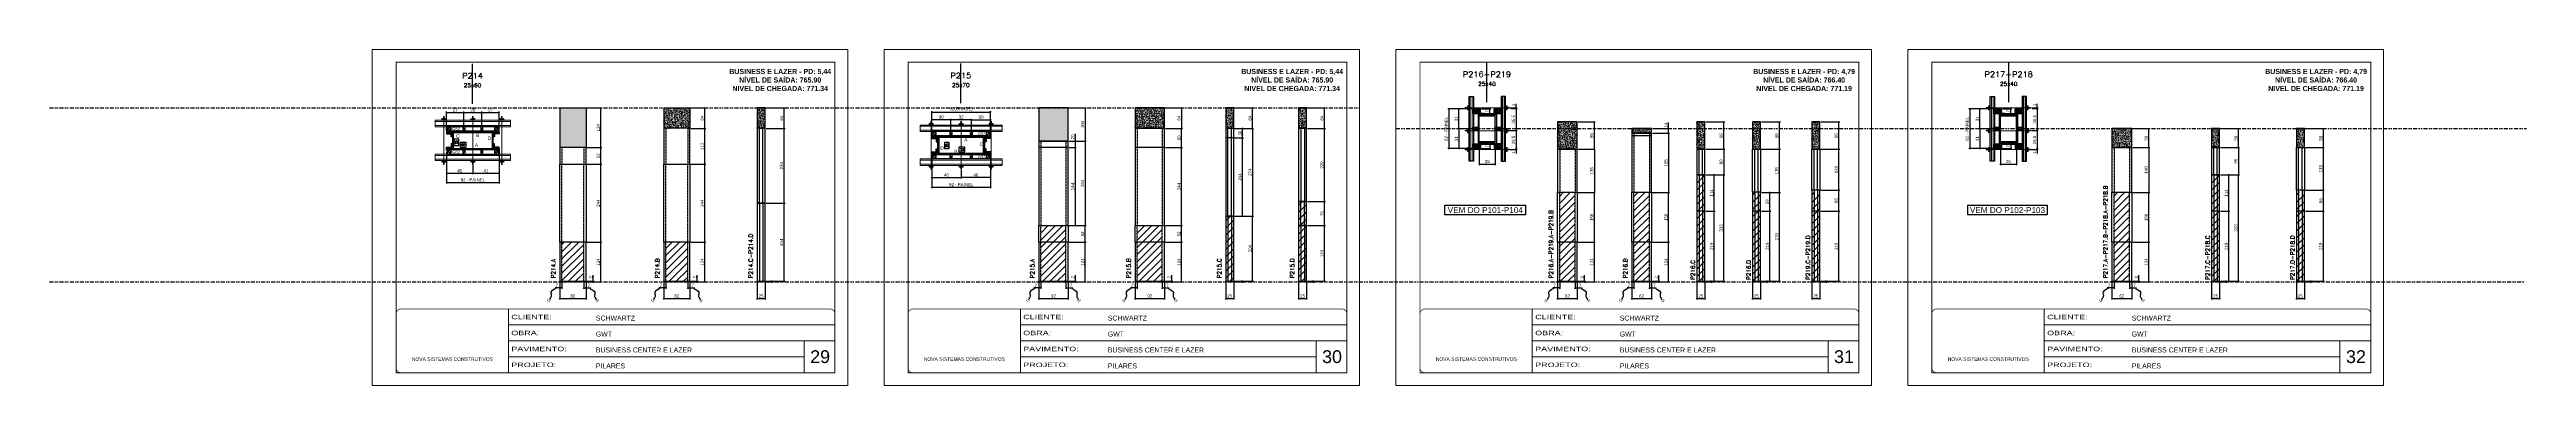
# Model space of a CAD drawing. Extents: x 13379 to 23315, y 867 to 16997.
# Drawn here: x 13379 to 21113, y 7758 to 8808 of the extents above; entities that cross this region are included whole.
import ezdxf
from ezdxf.enums import TextEntityAlignment as Align

# ---------------------------------------------------------------- set-up
doc = ezdxf.new("R2010")
doc.units = 0
for name, pattern in [('CONTINUO', [0]), ('DASHED', [0.75, 0.5, -0.25]), ('DIVIDE2', [0.625, 0.25, -0.125, 0, -0.125, 0, -0.125]), ('HIDDEN', [0.375, 0.25, -0.125])]:
    doc.linetypes.add(name, pattern=pattern)
for name, color, linetype in [('1-2 PONTALETE', 7, 'Continuous'), ('CHAPA', 1, 'Continuous'), ('COTA', 241, 'Continuous'), ('GRAVATA', 2, 'Continuous'), ('MEIO_PONT', 93, 'Continuous'), ('NOMENCLATURA', 7, 'Continuous'), ('Nível', 160, 'Continuous'), ('Painéis', 200, 'Continuous'), ('PONTALETE', 7, 'Continuous'), ('SARR_2.2x7', 40, 'Continuous'), ('SARRAFO', 251, 'Continuous'), ('Sarrafo de Pressão', 42, 'HIDDEN'), ('texto', 7, 'Continuous'), ('Texto de Titulo', 7, 'Continuous'), ('Texto Qtd Sarr', 242, 'Continuous'), ('TEXTO_GERAL', 7, 'Continuous')]:
    doc.layers.add(name, color=color, linetype=linetype)
for name, color, linetype, lineweight in [('CARIMBO', 255, 'Continuous', 9), ('Folhas', 255, 'Continuous', 9), ('Hachura', 251, 'Continuous', 9), ('Madeira', 126, 'Continuous', 18), ('Perfil Metálico', 224, 'Continuous', 18), ('SARRAFO DE PRESSAO', 251, 'DASHED', 9), ('Texto Seção', 7, 'Continuous', 15)]:
    doc.layers.add(name, color=color, linetype=linetype, lineweight=lineweight)
doc.styles.add('ARIAL', font='arial.ttf')
doc.styles.add('COTA TECNICA', font='techl___.ttf', dxfattribs={"height": 10})
doc.styles.add('COTA TECNICA 2X', font='techl___.ttf', dxfattribs={"height": 10})
doc.styles.add('COTA TECNICA-50', font='techl___.ttf', dxfattribs={"height": 10})
doc.styles.add('REGUA-120', font='ROMANS.shx', dxfattribs={"height": 15})
doc.styles.add('ROMANC', font='techb___.ttf', dxfattribs={"height": 2.5})
doc.styles.add('ROMANS', font='romans.shx')
doc.styles.add('SANSSERIF', font='sas_____.pfb')
doc.styles.get("Standard").update_dxf_attribs({"font": 'arial.ttf'})
doc.styles.add('Tecnologia', font='')
doc.styles.get('Tecnologia').set_extended_font_data('Forgotten Futurist')
doc.dimstyles.new('COTA PAINEL-50', dxfattribs={"dimtxt": 10, "dimasz": 3, "dimexe": 3, "dimexo": 3, "dimgap": 3, "dimtad": 1, "dimdec": 1, "dimzin": 12, "dimdsep": 46, "dimtxsty": 'COTA TECNICA-50', "dimblk1": 'OBLIQUE', "dimblk2": 'OBLIQUE', "dimsah": 1, "dimcen": 0.9, "dimclrd": 4, "dimclre": 4, "dimclrt": 240, "dimadec": 1, "dimazin": 3, "dimtfac": 1, "dimtdec": 1, "dimtmove": 0, "dimatfit": 3, "dimfxl": 1, "dimtolj": 1, "dimtzin": 12, "dimarcsym": 0})
doc.dimstyles.new('PAINEL', dxfattribs={"dimtxt": 10, "dimasz": 3, "dimexe": 3, "dimexo": 3, "dimgap": 3, "dimtad": 1, "dimdec": 1, "dimzin": 12, "dimdsep": 46, "dimtxsty": 'COTA TECNICA', "dimblk1": 'OBLIQUE', "dimblk2": 'OBLIQUE', "dimsah": 1, "dimcen": 0.9, "dimclrd": 4, "dimclre": 4, "dimclrt": 240, "dimadec": 1, "dimazin": 3, "dimtfac": 1, "dimtdec": 1, "dimtmove": 0, "dimatfit": 3, "dimfxl": 1, "dimtolj": 1, "dimtzin": 12, "dimarcsym": 0})
doc.dimstyles.new('SECAO PILAR', dxfattribs={"dimtxt": 10, "dimasz": 3, "dimexe": 3, "dimexo": 3, "dimgap": 3, "dimtad": 1, "dimdec": 1, "dimlfac": 0.5, "dimzin": 12, "dimdsep": 46, "dimtxsty": 'COTA TECNICA 2X', "dimblk1": 'OBLIQUE', "dimblk2": 'OBLIQUE', "dimsah": 1, "dimcen": 0.9, "dimclrd": 256, "dimclre": 256, "dimclrt": 256, "dimadec": 1, "dimazin": 3, "dimtfac": 1, "dimtdec": 1, "dimtmove": 0, "dimatfit": 3, "dimfxl": 1, "dimtolj": 1, "dimtzin": 12, "dimarcsym": 0})
doc.dimstyles.new('SECÇÃO 2', dxfattribs={"dimtxt": 7, "dimasz": 6, "dimexe": 0.18, "dimexo": 2, "dimgap": -4, "dimtad": 3, "dimdec": 1, "dimlfac": 0.5, "dimzin": 12, "dimdsep": 46, "dimtxsty": 'ROMANS', "dimblk": 'ARCHTICK', "dimcen": 0.09, "dimse1": 1, "dimse2": 1, "dimsd1": 1, "dimsd2": 1, "dimclrd": 180, "dimclre": 5, "dimclrt": 1, "dimadec": 0, "dimazin": 3, "dimtfac": 1, "dimtdec": 1, "dimtofl": 0, "dimtmove": 0, "dimatfit": 3, "dimldrblk": 'ARCHTICK', "dimfxl": 1, "dimtolj": 1, "dimtzin": 0, "dimarcsym": 0})
doc.dimstyles.get("Standard").update_dxf_attribs({"dimtxt": 0.18, "dimasz": 0.18, "dimexe": 0.18, "dimexo": 0.0625, "dimgap": 0.09, "dimtad": 0, "dimtih": 1, "dimtoh": 1, "dimdec": 4, "dimzin": 0, "dimdsep": 46, "dimtxsty": 'Standard', "dimcen": 0.09, "dimadec": 0, "dimazin": 0, "dimtfac": 1, "dimtdec": 4, "dimtofl": 0, "dimtmove": 0, "dimatfit": 3, "dimfxl": 1, "dimtolj": 1, "dimtzin": 0, "dimarcsym": 0})
pattern_1 = [(135, (-8469.9039, 17673.2958), (-1.12253202, -1.12253202), [])]
pattern_2 = [(135, (-8338.3039, 17673.2958), (-1.12253202, -1.12253202), [])]
pattern_3 = [(135, (-6777.6523, 17658.3639), (-1.12253202, -1.12253202), [])]
pattern_4 = [(135, (-6803.6523, 17658.3639), (-1.12253202, -1.12253202), [])]

# ---------------------------------------------------------------- blocks, each defined once
blk = doc.blocks.new('9999999999')
at = {"color": 30, "linetype": 'CONTINUO'}
for p, q in [((98564.6, 34230.2), (98564.6, 34429.4)), ((98564.6, 34379.6), (99584, 34379.6)), ((98564.6, 34329.8), (99488, 34329.8)), ((98564.6, 34280), (99488, 34280)), ((99584, 34329.8), (99488, 34329.8)), ((99488, 34329.8), (99488, 34230.2))]:
    blk.add_line(p, q, dxfattribs=at)
at = {"color": 30, "linetype": 'CONTINUO', "const_width": 2}
blk.add_lwpolyline([(99584, 34230.2), (99584, 34414.4, 0.414214), (99569, 34429.4), (98229, 34429.4, 0.414214), (98214, 34414.4), (98214, 34245.2, 0.414214), (98229, 34230.2), (99584, 34230.2)], format="xyb", dxfattribs=at)
at = {"layer": 'Folhas'}
blk.add_lwpolyline([(98139, 34190.2), (99624, 34190.2), (99624, 35240.2), (98139, 35240.2)], close=True, dxfattribs=at)
at = {"layer": 'Folhas', "color": 30, "const_width": 3}
blk.add_lwpolyline([(98214, 34230.2), (99584, 34230.2), (99584, 35200.2), (98214, 35200.2)], close=True, dxfattribs=at)
at = {"color": 7, "linetype": 'Continuous', "ltscale": 5, "style": 'ARIAL'}
for s, height, p in [('SCHWARTZ', 15.48, (98837.7, 34393.1)), ('GWT', 15.48, (98837.7, 34343.3)), ('NOVA SISTEMAS CONSTRUTIVOS', 11.059, (98263.2, 34267.2)), ('BUSINESS CENTER E LAZER', 15.483, (98837.7, 34293.5)), ('PILARES', 15.48, (98837.7, 34243.7))]:
    blk.add_text(s, height=height, dxfattribs=at).set_placement(p)
at = {"layer": 'Folhas', "color": 7, "style": 'Tecnologia', "width": 1.5}
for s, p in [('OBRA:', (98573.7, 34347.3)), ('CLIENTE:', (98573.7, 34397.2)), ('PAVIMENTO:', (98573.7, 34297.5)), ('PROJETO:', (98573.7, 34247.7))]:
    blk.add_text(s, height=14, dxfattribs=at).set_placement(p)
blk = doc.blocks.new('*D933')
at = {"layer": 'COTA', "color": 180, "lineweight": -2, "transparency": 16777216}
for p, q in [((14679.8, 8518.3), (14660.8, 8518.3)), ((14660.8, 8518.3), (14660.8, 8503.3)), ((14679.8, 8503.3), (14679.8, 8518.3)), ((14660.8, 8503.3), (14679.8, 8503.3))]:
    blk.add_line(p, q, dxfattribs=at)
at = {"layer": 'Defpoints', "color": 0, "transparency": 16777216}
for p in [(14640.7, 8499.3), (14760.7, 8499.3), (14760.7, 8499.3)]:
    blk.add_point(p, dxfattribs=at)
at = {"layer": 'COTA', "color": 1, "transparency": 16777216, "insert": (14670.3, 8510.8), "char_height": 7, "attachment_point": 5, "style": 'ROMANS'}
blk.add_mtext('\\A1;60', dxfattribs=at)
blk = doc.blocks.new('_ArchTick')
at = {"color": 0, "linetype": 'ByBlock', "const_width": 0.15}
blk.add_lwpolyline([(-0.5, -0.5), (0.5, 0.5)], dxfattribs=at)
blk = doc.blocks.new('_Oblique')
at = {"color": 0, "linetype": 'ByBlock', "lineweight": -2}
blk.add_line((-0.5, -0.5), (0.5, 0.5), dxfattribs=at)
blk = doc.blocks.new('*D934')
at = {"layer": 'COTA', "lineweight": -2, "transparency": 16777216}
for p, q in [((14618.7, 8478.4), (14618.7, 8390.2)), ((14782.7, 8478.4), (14782.7, 8390.2)), ((14618.7, 8393.2), (14782.7, 8393.2))]:
    blk.add_line(p, q, dxfattribs=at)
at = {"layer": 'Defpoints', "color": 0, "transparency": 16777216}
for p in [(14618.7, 8481.4), (14782.7, 8481.4), (14782.7, 8393.2)]:
    blk.add_point(p, dxfattribs=at)
at = {"layer": 'COTA', "lineweight": -2, "transparency": 16777216, "xscale": 3, "yscale": 3, "zscale": 3, "rotation": 180}
blk.add_blockref('_Oblique', (14618.7, 8393.2), dxfattribs=at)
at = {"layer": 'COTA', "lineweight": -2, "transparency": 16777216, "xscale": 3, "yscale": 3, "zscale": 3}
blk.add_blockref('_Oblique', (14782.7, 8393.2), dxfattribs=at)
at = {"layer": 'COTA', "transparency": 16777216, "insert": (14700.7, 8401.3), "char_height": 10, "attachment_point": 5, "style": 'COTA TECNICA 2X'}
blk.add_mtext('\\A1;82 - PAINEL', dxfattribs=at)
blk = doc.blocks.new('*D935')
at = {"layer": 'COTA', "lineweight": -2, "transparency": 16777216}
for p, q in [((14618.7, 8478.3), (14618.7, 8418.6)), ((14700.8, 8446.6), (14700.8, 8418.6)), ((14618.7, 8421.6), (14700.8, 8421.6))]:
    blk.add_line(p, q, dxfattribs=at)
at = {"layer": 'Defpoints', "color": 0, "transparency": 16777216}
for p in [(14618.7, 8481.3), (14700.8, 8449.6), (14700.8, 8421.6)]:
    blk.add_point(p, dxfattribs=at)
at = {"layer": 'COTA', "lineweight": -2, "transparency": 16777216, "xscale": 3, "yscale": 3, "zscale": 3, "rotation": 180}
blk.add_blockref('_Oblique', (14618.7, 8421.6), dxfattribs=at)
at = {"layer": 'COTA', "lineweight": -2, "transparency": 16777216, "xscale": 3, "yscale": 3, "zscale": 3}
blk.add_blockref('_Oblique', (14700.8, 8421.6), dxfattribs=at)
at = {"layer": 'COTA', "transparency": 16777216, "insert": (14659.7, 8429.7), "char_height": 10, "attachment_point": 5, "style": 'COTA TECNICA 2X'}
blk.add_mtext('\\A1;41', dxfattribs=at)
blk = doc.blocks.new('*D936')
at = {"layer": 'COTA', "lineweight": -2, "transparency": 16777216}
for p, q in [((14700.8, 8446.6), (14700.8, 8418.6)), ((14782.7, 8478.3), (14782.7, 8418.6)), ((14700.8, 8421.6), (14782.7, 8421.6))]:
    blk.add_line(p, q, dxfattribs=at)
at = {"layer": 'Defpoints', "color": 0, "transparency": 16777216}
for p in [(14700.8, 8449.6), (14782.7, 8481.3), (14782.7, 8421.6)]:
    blk.add_point(p, dxfattribs=at)
at = {"layer": 'COTA', "lineweight": -2, "transparency": 16777216, "xscale": 3, "yscale": 3, "zscale": 3, "rotation": 180}
blk.add_blockref('_Oblique', (14700.8, 8421.6), dxfattribs=at)
at = {"layer": 'COTA', "lineweight": -2, "transparency": 16777216, "xscale": 3, "yscale": 3, "zscale": 3}
blk.add_blockref('_Oblique', (14782.7, 8421.6), dxfattribs=at)
at = {"layer": 'COTA', "transparency": 16777216, "insert": (14741.7, 8429.7), "char_height": 10, "attachment_point": 5, "style": 'COTA TECNICA 2X'}
blk.add_mtext('\\A1;41', dxfattribs=at)
blk = doc.blocks.new('titulo1')
at = {"layer": 'Defpoints', "color": 252, "linetype": 'HIDDEN', "ltscale": 2}
blk.add_line((0, 0), (0, 125), dxfattribs=at)
at = {"layer": 'Defpoints', "style": 'ROMANS', "oblique": 15}
blk.add_attdef('FOLHA', text='', height=10, dxfattribs=at).set_placement((0, 15.6), align=Align.MIDDLE_CENTER)
at = {"layer": 'Texto Qtd Sarr', "color": 3, "style": 'ROMANS', "oblique": 15}
for tag, height, p in [('TITULO', 17, (0, 71.4)), ('SEÇÃO', 12, (0, 41.5))]:
    blk.add_attdef(tag, text='', height=height, dxfattribs=at).set_placement(p, align=Align.MIDDLE_CENTER)
blk = doc.blocks.new('PONTALETE')
at = {"layer": 'Madeira'}
for q in [(2.7, 7), (7, 5.8), (7, 1.7)]:
    blk.add_line((0, 0), q, dxfattribs=at)
blk.add_lwpolyline([(0, 0), (7, 0), (7, 7), (0, 7)], close=True, dxfattribs=at)
for centre, radius, start, end in [((2, 0.1), 6.23, 37.2818, 109.0913), ((1.1, 0.9), 3.19, 343.603, 109.9847), ((-0.2, -0.8), 3.09, 14.6322, 86.0383)]:
    blk.add_arc(centre, radius, start, end, dxfattribs=at)
blk = doc.blocks.new('*D937')
at = {"layer": 'COTA', "lineweight": -2, "transparency": 16777216}
for p, q in [((14618.7, 8556.3), (14618.7, 8614.3)), ((14618.7, 8611.3), (14672.8, 8611.3)), ((14672.8, 8570.3), (14672.8, 8614.3))]:
    blk.add_line(p, q, dxfattribs=at)
at = {"layer": 'Defpoints', "color": 0, "transparency": 16777216}
for p in [(14672.8, 8611.3), (14618.7, 8553.3), (14672.8, 8567.3)]:
    blk.add_point(p, dxfattribs=at)
at = {"layer": 'COTA', "lineweight": -2, "transparency": 16777216, "xscale": 3, "yscale": 3, "zscale": 3, "rotation": 180}
blk.add_blockref('_Oblique', (14618.7, 8611.3), dxfattribs=at)
at = {"layer": 'COTA', "lineweight": -2, "transparency": 16777216, "xscale": 3, "yscale": 3, "zscale": 3}
blk.add_blockref('_Oblique', (14672.8, 8611.3), dxfattribs=at)
at = {"layer": 'COTA', "transparency": 16777216, "insert": (14645.7, 8619.3), "char_height": 10, "attachment_point": 5, "style": 'COTA TECNICA 2X'}
blk.add_mtext('\\A1;27', dxfattribs=at)
blk = doc.blocks.new('MEIO PONTALETE')
at = {"layer": 'Madeira'}
for q in [(2.7, 7), (3.5, 2.9), (3.5, 0.9)]:
    blk.add_line((0, 0), q, dxfattribs=at)
blk.add_lwpolyline([(0, 0), (3.5, 0), (3.5, 7), (0, 7)], close=True, dxfattribs=at)
for centre, radius, start, end in [((2, 0.1), 6.23, 76.4499, 109.0913), ((1.1, 0.9), 3.19, 40.9063, 109.9847), ((-0.2, -0.8), 3.09, 14.6322, 86.0383)]:
    blk.add_arc(centre, radius, start, end, dxfattribs=at)
blk = doc.blocks.new('C')
at = {"layer": 'Hachura', "color": 0}
for p, q in [((0, 3.2), (0, -3.2)), ((0.4, 3.2), (0, 3.2)), ((0.5, 3.2), (0, 3.2)), ((0.5, 3), (0, 3)), ((0.5, 2.9), (0, 2.9)), ((0, 2.7), (0, -1.2)), ((0.5, 2.6), (0, 2.6)), ((0.5, 2.2), (0, 2.2)), ((0.5, 1.5), (0, 1.5)), ((0.4, 0.5), (0.2, 0.5)), ((0.4, -3.2), (0.4, 3.2)), ((0.4, 3.2), (2.6, 3.2)), ((1.7, 1), (0.4, 1)), ((1.5, 0.1), (0.4, 0.1)), ((1.4, 1.9), (1.4, 1)), ((2.6, 2.4), (1.5, 2.1)), ((1.7, -1), (1.7, 1)), ((1.7, 1), (1.7, 0.8)), ((1.7, 1), (1.7, 0.8)), ((1.7, 0.8), (3.4, 0.8)), ((3.4, 0.4), (1.7, 0.4)), ((2.6, 3.2), (2.6, 2.4)), ((3.3, 0.8), (3.3, -0.8)), ((3.4, 0.8), (3.4, -0.8)), ((3.7, 0.4), (3.4, 0.4)), ((3.8, -0.5), (3.4, 0.4)), ((3.4, 0.1), (3.7, -0.6)), ((3.7, 0.5), (4.3, -0.6)), ((3.7, 0.4), (4.2, -0.5)), ((4.4, -0.6), (3.8, 0.5)), ((4.2, 0.4), (3.9, 0.4)), ((4.4, -0.5), (3.9, 0.4)), ((4.2, 0.4), (4.3, 0.4)), ((4.3, 0.5), (4.8, -0.6)), ((4.3, 0.4), (4.7, -0.5)), ((5, -0.6), (4.4, 0.5)), ((4.5, 0.4), (4.8, 0.4)), ((5, -0.5), (4.5, 0.4)), ((4.8, 0.4), (5.3, -0.5)), ((4.9, 0.5), (5.4, -0.6)), ((5.5, -0.6), (5, 0.5)), ((5.6, -0.5), (5.1, 0.4)), ((5.4, 0.4), (5.1, 0.4)), ((5.6, -0.5), (5.1, 0.4)), ((5.4, 0.4), (5.7, -0.2)), ((5.5, 0.5), (5.7, -0.1)), ((5.7, 0.2), (5.6, 0.5)), ((5.7, 0.3), (5.7, 0.4)), ((5.7, 0.4), (5.7, 0.4)), ((5.7, 0.4), (5.9, 0.3)), ((5.7, 0.4), (5.7, -0.5)), ((5.9, -0.4), (5.9, 0.3)), ((0.4, 0), (0, 0)), ((0.5, -1.5), (0, -1.5)), ((0.5, -2.2), (0, -2.2)), ((0.5, -2.6), (0, -2.6)), ((0.5, -2.9), (0, -2.9)), ((0.5, -3), (0, -3)), ((0, -3.2), (2.6, -3.2)), ((0.5, -3.2), (0, -3.2)), ((0.1, -0.5), (0.3, -0.5)), ((0.3, -0.5), (0.4, -0.5)), ((0.4, 0), (0.4, -1)), ((0.4, -0.2), (1.5, -0.2)), ((0.4, -0.6), (0.4, -0.3)), ((0.4, -3.2), (0.4, -0.6)), ((0.4, -1), (1.7, -1)), ((1.4, -1.9), (1.4, -1)), ((2.6, -2.4), (1.5, -2.1)), ((3.4, -0.3), (1.7, -0.3)), ((3.4, -0.8), (1.7, -0.8)), ((2.6, -3.2), (2.6, -2.4)), ((3.4, -0.1), (3.6, -0.5)), ((3.4, -0.5), (3.6, -0.5)), ((3.8, -0.5), (4.2, -0.5)), ((4.4, -0.5), (4.7, -0.5)), ((4.6, -0.5), (4.7, -0.5)), ((5, -0.5), (5.3, -0.5)), ((5.6, -0.5), (5.7, -0.5)), ((5.7, -0.5), (5.9, -0.4)), ((5.7, -0.5), (5.7, -0.5))]:
    blk.add_line(p, q, dxfattribs=at)
for centre, radius, start, end in [((1.5, 1.9), 0.161, 104.7436, 180), ((1.4, 0), 0.129, 272.695, 87.305), ((3.8, 0.4), 0.143, 25.5688, 154.4312), ((4.4, 0.4), 0.143, 25.5688, 154.4312), ((5, 0.4), 0.143, 25.5688, 154.4312), ((5.5, 0.4), 0.143, 25.5688, 154.4312), ((0.2, -0.4), 0.174, 221.744, 317.8592), ((1.5, -1.9), 0.161, 180, 255.2564), ((3.7, -0.4), 0.174, 222.1408, 318.256), ((4.3, -0.4), 0.174, 222.1408, 318.256), ((4.9, -0.4), 0.174, 222.1408, 318.256), ((5.4, -0.4), 0.174, 222.1408, 318.256), ((5.6, -0.4), 0.174, 317.8592, 318.256)]:
    blk.add_arc(centre, radius, start, end, dxfattribs=at)
blk = doc.blocks.new('*D947')
at = {"layer": 'COTA', "lineweight": -2, "transparency": 16777216}
for p, q in [((14672.7, 8570.3), (14672.7, 8614.3)), ((14672.7, 8611.3), (14728.6, 8611.3)), ((14728.6, 8570.3), (14728.6, 8614.3))]:
    blk.add_line(p, q, dxfattribs=at)
at = {"layer": 'Defpoints', "color": 0, "transparency": 16777216}
for p in [(14728.6, 8611.3), (14672.7, 8567.3), (14728.6, 8567.3)]:
    blk.add_point(p, dxfattribs=at)
at = {"layer": 'COTA', "lineweight": -2, "transparency": 16777216, "xscale": 3, "yscale": 3, "zscale": 3, "rotation": 180}
blk.add_blockref('_Oblique', (14672.7, 8611.3), dxfattribs=at)
at = {"layer": 'COTA', "lineweight": -2, "transparency": 16777216, "xscale": 3, "yscale": 3, "zscale": 3}
blk.add_blockref('_Oblique', (14728.6, 8611.3), dxfattribs=at)
at = {"layer": 'COTA', "transparency": 16777216, "insert": (14700.7, 8619.4), "char_height": 10, "attachment_point": 5, "style": 'COTA TECNICA 2X'}
blk.add_mtext('\\A1;28', dxfattribs=at)
blk = doc.blocks.new('*D948')
at = {"layer": 'COTA', "lineweight": -2, "transparency": 16777216}
for p, q in [((14728.6, 8570.3), (14728.6, 8614.3)), ((14728.6, 8611.3), (14782.7, 8611.3)), ((14782.7, 8570.3), (14782.7, 8614.3))]:
    blk.add_line(p, q, dxfattribs=at)
at = {"layer": 'Defpoints', "color": 0, "transparency": 16777216}
for p in [(14782.7, 8611.3), (14728.6, 8567.3), (14782.7, 8567.3)]:
    blk.add_point(p, dxfattribs=at)
at = {"layer": 'COTA', "lineweight": -2, "transparency": 16777216, "xscale": 3, "yscale": 3, "zscale": 3, "rotation": 180}
blk.add_blockref('_Oblique', (14728.6, 8611.3), dxfattribs=at)
at = {"layer": 'COTA', "lineweight": -2, "transparency": 16777216, "xscale": 3, "yscale": 3, "zscale": 3}
blk.add_blockref('_Oblique', (14782.7, 8611.3), dxfattribs=at)
at = {"layer": 'COTA', "transparency": 16777216, "insert": (14755.7, 8619.3), "char_height": 10, "attachment_point": 5, "style": 'COTA TECNICA 2X'}
blk.add_mtext('\\A1;27', dxfattribs=at)
blk = doc.blocks.new('*D949')
at = {"layer": 'COTA', "color": 180, "lineweight": -2, "transparency": 16777216}
for p, q in [((14656.8, 8528), (14641.8, 8528)), ((14641.8, 8528), (14641.8, 8508.7)), ((14641.8, 8508.7), (14656.8, 8508.7)), ((14656.8, 8508.7), (14656.8, 8528))]:
    blk.add_line(p, q, dxfattribs=at)
at = {"layer": 'Defpoints', "color": 0, "transparency": 16777216}
for p in [(14640.7, 8549.3), (14660.8, 8549.3), (14640.7, 8499.3)]:
    blk.add_point(p, dxfattribs=at)
at = {"layer": 'COTA', "color": 1, "transparency": 16777216, "insert": (14649.3, 8518.3), "char_height": 7, "attachment_point": 5, "rotation": 90, "style": 'ROMANS'}
blk.add_mtext('\\A1;25', dxfattribs=at)
blk = doc.blocks.new('*D938')
at = {"layer": 'COTA', "color": 4, "lineweight": -2, "transparency": 16777216}
for p, q in [((14972, 8081.1), (14972, 8027)), ((15054, 8081.1), (15054, 8027)), ((14972, 8030), (15054, 8030))]:
    blk.add_line(p, q, dxfattribs=at)
at = {"layer": 'Defpoints', "color": 0, "transparency": 16777216}
for p in [(14972, 8084.1), (15054, 8084.1), (15054, 8030)]:
    blk.add_point(p, dxfattribs=at)
at = {"layer": 'COTA', "color": 4, "lineweight": -2, "transparency": 16777216, "xscale": 3, "yscale": 3, "zscale": 3, "rotation": 180}
blk.add_blockref('_Oblique', (14972, 8030), dxfattribs=at)
at = {"layer": 'COTA', "color": 4, "lineweight": -2, "transparency": 16777216, "xscale": 3, "yscale": 3, "zscale": 3}
blk.add_blockref('_Oblique', (15054, 8030), dxfattribs=at)
at = {"layer": 'COTA', "color": 240, "transparency": 16777216, "insert": (15013, 8038.1), "char_height": 10, "attachment_point": 5, "style": 'COTA TECNICA'}
blk.add_mtext('\\A1;82', dxfattribs=at)
blk = doc.blocks.new('*D939')
at = {"layer": 'COTA', "color": 4, "lineweight": -2, "transparency": 16777216}
for p, q in [((15057, 8626.1), (15103.2, 8626.1)), ((15100.2, 8502.1), (15100.2, 8626.1)), ((15057, 8502.1), (15103.2, 8502.1))]:
    blk.add_line(p, q, dxfattribs=at)
at = {"layer": 'Defpoints', "color": 0, "transparency": 16777216}
for p in [(15054, 8626.1), (15100.2, 8626.1), (15054, 8502.1)]:
    blk.add_point(p, dxfattribs=at)
at = {"layer": 'COTA', "color": 4, "lineweight": -2, "transparency": 16777216, "xscale": 3, "yscale": 3, "zscale": 3}
for p, rotation in [((15100.2, 8626.1), 90), ((15100.2, 8502.1), 270)]:
    blk.add_blockref('_Oblique', p, dxfattribs=dict(at, rotation=rotation))
at = {"layer": 'COTA', "color": 240, "transparency": 16777216, "insert": (15092.2, 8564.1), "char_height": 10, "attachment_point": 5, "rotation": 90, "style": 'COTA TECNICA'}
blk.add_mtext('\\A1;124', dxfattribs=at)
blk = doc.blocks.new('*D940')
at = {"layer": 'COTA', "color": 4, "lineweight": -2, "transparency": 16777216}
for p, q in [((15057, 8206.1), (15103.2, 8206.1)), ((15100.2, 8082.1), (15100.2, 8206.1)), ((15057, 8082.1), (15103.2, 8082.1))]:
    blk.add_line(p, q, dxfattribs=at)
at = {"layer": 'Defpoints', "color": 0, "transparency": 16777216}
for p in [(15054, 8206.1), (15100.2, 8206.1), (15054, 8082.1)]:
    blk.add_point(p, dxfattribs=at)
at = {"layer": 'COTA', "color": 4, "lineweight": -2, "transparency": 16777216, "xscale": 3, "yscale": 3, "zscale": 3}
for p, rotation in [((15100.2, 8206.1), 90), ((15100.2, 8082.1), 270)]:
    blk.add_blockref('_Oblique', p, dxfattribs=dict(at, rotation=rotation))
at = {"layer": 'COTA', "color": 240, "transparency": 16777216, "insert": (15092.2, 8144.1), "char_height": 10, "attachment_point": 5, "rotation": 90, "style": 'COTA TECNICA-50'}
blk.add_mtext('\\A1;124', dxfattribs=at)
blk = doc.blocks.new('*D941')
at = {"layer": 'COTA', "color": 4, "lineweight": -2, "transparency": 16777216}
for p, q in [((15057, 8084.1), (15079.5, 8084.1)), ((15057, 8082.1), (15079.5, 8082.1)), ((15076.5, 8084.1), (15076.5, 8102.9)), ((15076.5, 8082.1), (15076.5, 8084.1)), ((15076.5, 8082.1), (15076.5, 8079.1))]:
    blk.add_line(p, q, dxfattribs=at)
at = {"layer": 'Defpoints', "color": 0, "transparency": 16777216}
for p in [(15054, 8084.1), (15054, 8082.1), (15076.5, 8082.1)]:
    blk.add_point(p, dxfattribs=at)
at = {"layer": 'COTA', "color": 4, "lineweight": -2, "transparency": 16777216, "xscale": 3, "yscale": 3, "zscale": 3}
for p, rotation in [((15076.5, 8084.1), 270), ((15076.5, 8082.1), 90)]:
    blk.add_blockref('_Oblique', p, dxfattribs=dict(at, rotation=rotation))
at = {"layer": 'COTA', "color": 240, "transparency": 16777216, "insert": (15068.5, 8096.9), "char_height": 10, "attachment_point": 5, "rotation": 90, "style": 'COTA TECNICA-50'}
blk.add_mtext('\\A1;2', dxfattribs=at)
blk = doc.blocks.new('*D950')
at = {"layer": 'COTA', "color": 4, "linetype": 'ByBlock', "lineweight": -2, "transparency": 16777216}
for p, q in [((15057, 8450.1), (15103.2, 8450.1)), ((15100.2, 8206.1), (15100.2, 8450.1)), ((15057, 8206.1), (15103.2, 8206.1))]:
    blk.add_line(p, q, dxfattribs=at)
at = {"layer": 'Defpoints', "color": 0, "linetype": 'ByBlock', "transparency": 16777216}
for p in [(15054, 8450.1), (15100.2, 8450.1), (15054, 8206.1)]:
    blk.add_point(p, dxfattribs=at)
at = {"layer": 'COTA', "color": 4, "linetype": 'ByBlock', "lineweight": -2, "transparency": 16777216, "xscale": 3, "yscale": 3, "zscale": 3}
for p, rotation in [((15100.2, 8450.1), 90), ((15100.2, 8206.1), 270)]:
    blk.add_blockref('_Oblique', p, dxfattribs=dict(at, rotation=rotation))
at = {"layer": 'COTA', "color": 240, "linetype": 'ByBlock', "transparency": 16777216, "insert": (15092.2, 8328.1), "char_height": 10, "attachment_point": 5, "rotation": 90, "style": 'COTA TECNICA'}
blk.add_mtext('\\A1;244', dxfattribs=at)
blk = doc.blocks.new('*D942')
at = {"layer": 'COTA', "color": 4, "lineweight": -2, "transparency": 16777216}
for p, q in [((14972, 8063.6), (14957.3, 8063.6)), ((14972, 8079.1), (14972, 8060.6)), ((14979, 8063.6), (14972, 8063.6)), ((14979, 8081.1), (14979, 8060.6))]:
    blk.add_line(p, q, dxfattribs=at)
at = {"layer": 'Defpoints', "color": 0, "transparency": 16777216}
for p in [(14972, 8082.1), (14972, 8063.6), (14979, 8084.1)]:
    blk.add_point(p, dxfattribs=at)
at = {"layer": 'COTA', "color": 4, "lineweight": -2, "transparency": 16777216, "xscale": 3, "yscale": 3, "zscale": 3, "rotation": 180}
blk.add_blockref('_Oblique', (14972, 8063.6), dxfattribs=at)
at = {"layer": 'COTA', "color": 4, "lineweight": -2, "transparency": 16777216, "xscale": 3, "yscale": 3, "zscale": 3}
blk.add_blockref('_Oblique', (14979, 8063.6), dxfattribs=at)
at = {"layer": 'COTA', "color": 240, "transparency": 16777216, "insert": (14963.1, 8071.7), "char_height": 10, "attachment_point": 5, "style": 'COTA TECNICA-50'}
blk.add_mtext('\\A1;7', dxfattribs=at)
blk = doc.blocks.new('*D943')
at = {"layer": 'COTA', "color": 4, "lineweight": -2, "transparency": 16777216}
for p, q in [((15047, 8081.1), (15047, 8060.6)), ((15047, 8063.6), (15054, 8063.6)), ((15054, 8079.1), (15054, 8060.6)), ((15054, 8063.6), (15068.7, 8063.6))]:
    blk.add_line(p, q, dxfattribs=at)
at = {"layer": 'Defpoints', "color": 0, "transparency": 16777216}
for p in [(15047, 8084.1), (15054, 8082.1), (15054, 8063.6)]:
    blk.add_point(p, dxfattribs=at)
at = {"layer": 'COTA', "color": 4, "lineweight": -2, "transparency": 16777216, "xscale": 3, "yscale": 3, "zscale": 3, "rotation": 180}
blk.add_blockref('_Oblique', (15047, 8063.6), dxfattribs=at)
at = {"layer": 'COTA', "color": 4, "lineweight": -2, "transparency": 16777216, "xscale": 3, "yscale": 3, "zscale": 3}
blk.add_blockref('_Oblique', (15054, 8063.6), dxfattribs=at)
at = {"layer": 'COTA', "color": 240, "transparency": 16777216, "insert": (15062.9, 8071.7), "char_height": 10, "attachment_point": 5, "style": 'COTA TECNICA-50'}
blk.add_mtext('\\A1;7', dxfattribs=at)
blk = doc.blocks.new('*D961')
at = {"layer": 'COTA', "color": 4, "lineweight": -2, "transparency": 16777216}
for p, q in [((15057, 8502.1), (15103.2, 8502.1)), ((15057, 8450.1), (15103.2, 8450.1)), ((15100.2, 8450.1), (15100.2, 8502.1))]:
    blk.add_line(p, q, dxfattribs=at)
at = {"layer": 'Defpoints', "color": 0, "transparency": 16777216}
for p in [(15054, 8502.1), (15054, 8450.1), (15100.2, 8502.1)]:
    blk.add_point(p, dxfattribs=at)
at = {"layer": 'COTA', "color": 4, "lineweight": -2, "transparency": 16777216, "xscale": 3, "yscale": 3, "zscale": 3}
for p, rotation in [((15100.2, 8502.1), 90), ((15100.2, 8450.1), 270)]:
    blk.add_blockref('_Oblique', p, dxfattribs=dict(at, rotation=rotation))
at = {"layer": 'COTA', "color": 240, "transparency": 16777216, "insert": (15092.1, 8476.1), "char_height": 10, "attachment_point": 5, "rotation": 90, "style": 'COTA TECNICA'}
blk.add_mtext('\\A1;52', dxfattribs=at)
blk = doc.blocks.new('*D962')
at = {"layer": 'COTA', "color": 4, "lineweight": -2, "transparency": 16777216}
for p, q in [((15616.3, 8626.1), (15675.5, 8626.1)), ((15672.5, 8562.1), (15672.5, 8626.1)), ((15616.3, 8562.1), (15675.5, 8562.1))]:
    blk.add_line(p, q, dxfattribs=at)
at = {"layer": 'Defpoints', "color": 0, "transparency": 16777216}
for p in [(15613.3, 8626.1), (15672.5, 8626.1), (15613.3, 8562.1)]:
    blk.add_point(p, dxfattribs=at)
at = {"layer": 'COTA', "color": 4, "lineweight": -2, "transparency": 16777216, "xscale": 3, "yscale": 3, "zscale": 3}
for p, rotation in [((15672.5, 8626.1), 90), ((15672.5, 8562.1), 270)]:
    blk.add_blockref('_Oblique', p, dxfattribs=dict(at, rotation=rotation))
at = {"layer": 'COTA', "color": 240, "transparency": 16777216, "insert": (15664.4, 8594.1), "char_height": 10, "attachment_point": 5, "rotation": 90, "style": 'COTA TECNICA'}
blk.add_mtext('\\A1;64', dxfattribs=at)
blk = doc.blocks.new('*D963')
at = {"layer": 'COTA', "color": 4, "lineweight": -2, "transparency": 16777216}
for p, q in [((15588.3, 8081.1), (15588.3, 8027)), ((15613.3, 8081.1), (15613.3, 8027)), ((15588.3, 8030), (15613.3, 8030))]:
    blk.add_line(p, q, dxfattribs=at)
at = {"layer": 'Defpoints', "color": 0, "transparency": 16777216}
for p in [(15588.3, 8084.1), (15613.3, 8084.1), (15613.3, 8030)]:
    blk.add_point(p, dxfattribs=at)
at = {"layer": 'COTA', "color": 4, "lineweight": -2, "transparency": 16777216, "xscale": 3, "yscale": 3, "zscale": 3, "rotation": 180}
blk.add_blockref('_Oblique', (15588.3, 8030), dxfattribs=at)
at = {"layer": 'COTA', "color": 4, "lineweight": -2, "transparency": 16777216, "xscale": 3, "yscale": 3, "zscale": 3}
blk.add_blockref('_Oblique', (15613.3, 8030), dxfattribs=at)
at = {"layer": 'COTA', "color": 240, "transparency": 16777216, "insert": (15600.8, 8038.1), "char_height": 10, "attachment_point": 5, "style": 'COTA TECNICA'}
blk.add_mtext('\\A1;25', dxfattribs=at)
blk = doc.blocks.new('*D964')
at = {"layer": 'COTA', "color": 4, "lineweight": -2, "transparency": 16777216}
for p, q in [((15616.3, 8328.1), (15675.5, 8328.1)), ((15672.5, 8084.1), (15672.5, 8328.1)), ((15616.3, 8084.1), (15675.5, 8084.1))]:
    blk.add_line(p, q, dxfattribs=at)
at = {"layer": 'Defpoints', "color": 0, "transparency": 16777216}
for p in [(15613.3, 8328.1), (15672.5, 8328.1), (15613.3, 8084.1)]:
    blk.add_point(p, dxfattribs=at)
at = {"layer": 'COTA', "color": 4, "lineweight": -2, "transparency": 16777216, "xscale": 3, "yscale": 3, "zscale": 3}
for p, rotation in [((15672.5, 8328.1), 90), ((15672.5, 8084.1), 270)]:
    blk.add_blockref('_Oblique', p, dxfattribs=dict(at, rotation=rotation))
at = {"layer": 'COTA', "color": 240, "transparency": 16777216, "insert": (15664.4, 8206.1), "char_height": 10, "attachment_point": 5, "rotation": 90, "style": 'COTA TECNICA'}
blk.add_mtext('\\A1;244', dxfattribs=at)
blk = doc.blocks.new('*D965')
at = {"layer": 'COTA', "color": 4, "lineweight": -2, "transparency": 16777216}
for p, q in [((15616.3, 8084.1), (15636.7, 8084.1)), ((15616.3, 8082.1), (15636.7, 8082.1)), ((15633.7, 8084.1), (15633.7, 8087.1)), ((15633.7, 8082.1), (15633.7, 8084.1)), ((15633.7, 8082.1), (15633.7, 8079.1))]:
    blk.add_line(p, q, dxfattribs=at)
at = {"layer": 'Defpoints', "color": 0, "transparency": 16777216}
for p in [(15613.3, 8084.1), (15613.3, 8082.1), (15633.7, 8084.1)]:
    blk.add_point(p, dxfattribs=at)
at = {"layer": 'COTA', "color": 4, "lineweight": -2, "transparency": 16777216, "xscale": 3, "yscale": 3, "zscale": 3}
for p, rotation in [((15633.7, 8084.1), 270), ((15633.7, 8082.1), 90)]:
    blk.add_blockref('_Oblique', p, dxfattribs=dict(at, rotation=rotation))
at = {"layer": 'COTA', "color": 240, "transparency": 16777216, "insert": (15625.7, 8083.1), "char_height": 10, "attachment_point": 5, "rotation": 90, "style": 'COTA TECNICA-50'}
blk.add_mtext('\\A1;2', dxfattribs=at)
blk = doc.blocks.new('*D966')
at = {"layer": 'COTA', "color": 4, "lineweight": -2, "transparency": 16777216}
for p, q in [((15616.3, 8562.1), (15675.5, 8562.1)), ((15672.5, 8328.1), (15672.5, 8562.1)), ((15616.3, 8328.1), (15675.5, 8328.1))]:
    blk.add_line(p, q, dxfattribs=at)
at = {"layer": 'Defpoints', "color": 0, "transparency": 16777216}
for p in [(15613.3, 8562.1), (15672.5, 8562.1), (15613.3, 8328.1)]:
    blk.add_point(p, dxfattribs=at)
at = {"layer": 'COTA', "color": 4, "lineweight": -2, "transparency": 16777216, "xscale": 3, "yscale": 3, "zscale": 3}
for p, rotation in [((15672.5, 8562.1), 90), ((15672.5, 8328.1), 270)]:
    blk.add_blockref('_Oblique', p, dxfattribs=dict(at, rotation=rotation))
at = {"layer": 'COTA', "color": 240, "transparency": 16777216, "insert": (15664.3, 8445.1), "char_height": 10, "attachment_point": 5, "rotation": 90, "style": 'COTA TECNICA'}
blk.add_mtext('\\A1;234', dxfattribs=at)
blk = doc.blocks.new('*D967')
at = {"layer": 'COTA', "color": 4, "lineweight": -2, "transparency": 16777216}
for p, q in [((15296.6, 8081.1), (15296.6, 8027)), ((15378.6, 8081.1), (15378.6, 8027)), ((15296.6, 8030), (15378.6, 8030))]:
    blk.add_line(p, q, dxfattribs=at)
at = {"layer": 'Defpoints', "color": 0, "transparency": 16777216}
for p in [(15296.6, 8084.1), (15378.6, 8084.1), (15378.6, 8030)]:
    blk.add_point(p, dxfattribs=at)
at = {"layer": 'COTA', "color": 4, "lineweight": -2, "transparency": 16777216, "xscale": 3, "yscale": 3, "zscale": 3, "rotation": 180}
blk.add_blockref('_Oblique', (15296.6, 8030), dxfattribs=at)
at = {"layer": 'COTA', "color": 4, "lineweight": -2, "transparency": 16777216, "xscale": 3, "yscale": 3, "zscale": 3}
blk.add_blockref('_Oblique', (15378.6, 8030), dxfattribs=at)
at = {"layer": 'COTA', "color": 240, "transparency": 16777216, "insert": (15337.6, 8038.1), "char_height": 10, "attachment_point": 5, "style": 'COTA TECNICA'}
blk.add_mtext('\\A1;82', dxfattribs=at)
blk = doc.blocks.new('*D968')
at = {"layer": 'COTA', "color": 4, "lineweight": -2, "transparency": 16777216}
for p, q in [((15381.6, 8626.1), (15427.8, 8626.1)), ((15424.8, 8562.1), (15424.8, 8626.1)), ((15381.6, 8562.1), (15427.8, 8562.1))]:
    blk.add_line(p, q, dxfattribs=at)
at = {"layer": 'Defpoints', "color": 0, "transparency": 16777216}
for p in [(15378.6, 8626.1), (15424.8, 8626.1), (15378.6, 8562.1)]:
    blk.add_point(p, dxfattribs=at)
at = {"layer": 'COTA', "color": 4, "lineweight": -2, "transparency": 16777216, "xscale": 3, "yscale": 3, "zscale": 3}
for p, rotation in [((15424.8, 8626.1), 90), ((15424.8, 8562.1), 270)]:
    blk.add_blockref('_Oblique', p, dxfattribs=dict(at, rotation=rotation))
at = {"layer": 'COTA', "color": 240, "transparency": 16777216, "insert": (15416.7, 8594.1), "char_height": 10, "attachment_point": 5, "rotation": 90, "style": 'COTA TECNICA'}
blk.add_mtext('\\A1;64', dxfattribs=at)
blk = doc.blocks.new('*D969')
at = {"layer": 'COTA', "color": 4, "lineweight": -2, "transparency": 16777216}
for p, q in [((15381.6, 8206.1), (15427.8, 8206.1)), ((15424.8, 8082.1), (15424.8, 8206.1)), ((15381.6, 8082.1), (15427.8, 8082.1))]:
    blk.add_line(p, q, dxfattribs=at)
at = {"layer": 'Defpoints', "color": 0, "transparency": 16777216}
for p in [(15378.6, 8206.1), (15424.8, 8206.1), (15378.6, 8082.1)]:
    blk.add_point(p, dxfattribs=at)
at = {"layer": 'COTA', "color": 4, "lineweight": -2, "transparency": 16777216, "xscale": 3, "yscale": 3, "zscale": 3}
for p, rotation in [((15424.8, 8206.1), 90), ((15424.8, 8082.1), 270)]:
    blk.add_blockref('_Oblique', p, dxfattribs=dict(at, rotation=rotation))
at = {"layer": 'COTA', "color": 240, "transparency": 16777216, "insert": (15416.7, 8144.1), "char_height": 10, "attachment_point": 5, "rotation": 90, "style": 'COTA TECNICA-50'}
blk.add_mtext('\\A1;124', dxfattribs=at)
blk = doc.blocks.new('*D970')
at = {"layer": 'COTA', "color": 4, "lineweight": -2, "transparency": 16777216}
for p, q in [((15381.6, 8084.1), (15404.1, 8084.1)), ((15381.6, 8082.1), (15404.1, 8082.1)), ((15401.1, 8084.1), (15401.1, 8102.9)), ((15401.1, 8082.1), (15401.1, 8084.1)), ((15401.1, 8082.1), (15401.1, 8079.1))]:
    blk.add_line(p, q, dxfattribs=at)
at = {"layer": 'Defpoints', "color": 0, "transparency": 16777216}
for p in [(15378.6, 8084.1), (15378.6, 8082.1), (15401.1, 8082.1)]:
    blk.add_point(p, dxfattribs=at)
at = {"layer": 'COTA', "color": 4, "lineweight": -2, "transparency": 16777216, "xscale": 3, "yscale": 3, "zscale": 3}
for p, rotation in [((15401.1, 8084.1), 270), ((15401.1, 8082.1), 90)]:
    blk.add_blockref('_Oblique', p, dxfattribs=dict(at, rotation=rotation))
at = {"layer": 'COTA', "color": 240, "transparency": 16777216, "insert": (15393.1, 8096.9), "char_height": 10, "attachment_point": 5, "rotation": 90, "style": 'COTA TECNICA-50'}
blk.add_mtext('\\A1;2', dxfattribs=at)
blk = doc.blocks.new('*D973')
at = {"layer": 'COTA', "color": 4, "linetype": 'ByBlock', "lineweight": -2, "transparency": 16777216}
for p, q in [((15381.6, 8450.1), (15427.8, 8450.1)), ((15424.8, 8206.1), (15424.8, 8450.1)), ((15381.6, 8206.1), (15427.8, 8206.1))]:
    blk.add_line(p, q, dxfattribs=at)
at = {"layer": 'Defpoints', "color": 0, "linetype": 'ByBlock', "transparency": 16777216}
for p in [(15378.6, 8450.1), (15424.8, 8450.1), (15378.6, 8206.1)]:
    blk.add_point(p, dxfattribs=at)
at = {"layer": 'COTA', "color": 4, "linetype": 'ByBlock', "lineweight": -2, "transparency": 16777216, "xscale": 3, "yscale": 3, "zscale": 3}
for p, rotation in [((15424.8, 8450.1), 90), ((15424.8, 8206.1), 270)]:
    blk.add_blockref('_Oblique', p, dxfattribs=dict(at, rotation=rotation))
at = {"layer": 'COTA', "color": 240, "linetype": 'ByBlock', "transparency": 16777216, "insert": (15416.7, 8328.1), "char_height": 10, "attachment_point": 5, "rotation": 90, "style": 'COTA TECNICA'}
blk.add_mtext('\\A1;244', dxfattribs=at)
blk = doc.blocks.new('*D971')
at = {"layer": 'COTA', "color": 4, "lineweight": -2, "transparency": 16777216}
for p, q in [((15296.6, 8063.6), (15281.8, 8063.6)), ((15296.6, 8079.1), (15296.6, 8060.6)), ((15303.6, 8063.6), (15296.6, 8063.6)), ((15303.6, 8081.1), (15303.6, 8060.6))]:
    blk.add_line(p, q, dxfattribs=at)
at = {"layer": 'Defpoints', "color": 0, "transparency": 16777216}
for p in [(15296.6, 8082.1), (15296.6, 8063.6), (15303.6, 8084.1)]:
    blk.add_point(p, dxfattribs=at)
at = {"layer": 'COTA', "color": 4, "lineweight": -2, "transparency": 16777216, "xscale": 3, "yscale": 3, "zscale": 3, "rotation": 180}
blk.add_blockref('_Oblique', (15296.6, 8063.6), dxfattribs=at)
at = {"layer": 'COTA', "color": 4, "lineweight": -2, "transparency": 16777216, "xscale": 3, "yscale": 3, "zscale": 3}
blk.add_blockref('_Oblique', (15303.6, 8063.6), dxfattribs=at)
at = {"layer": 'COTA', "color": 240, "transparency": 16777216, "insert": (15287.7, 8071.7), "char_height": 10, "attachment_point": 5, "style": 'COTA TECNICA-50'}
blk.add_mtext('\\A1;7', dxfattribs=at)
blk = doc.blocks.new('*D972')
at = {"layer": 'COTA', "color": 4, "lineweight": -2, "transparency": 16777216}
for p, q in [((15371.6, 8081.1), (15371.6, 8060.6)), ((15371.6, 8063.6), (15378.6, 8063.6)), ((15378.6, 8079.1), (15378.6, 8060.6)), ((15378.6, 8063.6), (15393.3, 8063.6))]:
    blk.add_line(p, q, dxfattribs=at)
at = {"layer": 'Defpoints', "color": 0, "transparency": 16777216}
for p in [(15371.6, 8084.1), (15378.6, 8082.1), (15378.6, 8063.6)]:
    blk.add_point(p, dxfattribs=at)
at = {"layer": 'COTA', "color": 4, "lineweight": -2, "transparency": 16777216, "xscale": 3, "yscale": 3, "zscale": 3, "rotation": 180}
blk.add_blockref('_Oblique', (15371.6, 8063.6), dxfattribs=at)
at = {"layer": 'COTA', "color": 4, "lineweight": -2, "transparency": 16777216, "xscale": 3, "yscale": 3, "zscale": 3}
blk.add_blockref('_Oblique', (15378.6, 8063.6), dxfattribs=at)
at = {"layer": 'COTA', "color": 240, "transparency": 16777216, "insert": (15387.4, 8071.7), "char_height": 10, "attachment_point": 5, "style": 'COTA TECNICA-50'}
blk.add_mtext('\\A1;7', dxfattribs=at)
blk = doc.blocks.new('*D974')
at = {"layer": 'COTA', "color": 4, "lineweight": -2, "transparency": 16777216}
for p, q in [((15381.6, 8562.1), (15427.8, 8562.1)), ((15424.8, 8450.1), (15424.8, 8562.1)), ((15381.6, 8450.1), (15427.8, 8450.1))]:
    blk.add_line(p, q, dxfattribs=at)
at = {"layer": 'Defpoints', "color": 0, "transparency": 16777216}
for p in [(15378.6, 8562.1), (15424.8, 8562.1), (15378.6, 8450.1)]:
    blk.add_point(p, dxfattribs=at)
at = {"layer": 'COTA', "color": 4, "lineweight": -2, "transparency": 16777216, "xscale": 3, "yscale": 3, "zscale": 3}
for p, rotation in [((15424.8, 8562.1), 90), ((15424.8, 8450.1), 270)]:
    blk.add_blockref('_Oblique', p, dxfattribs=dict(at, rotation=rotation))
at = {"layer": 'COTA', "color": 240, "transparency": 16777216, "insert": (15416.7, 8506.1), "char_height": 10, "attachment_point": 5, "rotation": 90, "style": 'COTA TECNICA'}
blk.add_mtext('\\A1;112', dxfattribs=at)
blk = doc.blocks.new('*D987')
at = {"layer": 'COTA', "color": 180, "lineweight": -2, "transparency": 16777216}
for p, q in [((16237, 8503.4), (16217.7, 8503.4)), ((16217.7, 8503.4), (16217.7, 8488.4)), ((16217.7, 8488.4), (16237, 8488.4)), ((16237, 8488.4), (16237, 8503.4))]:
    blk.add_line(p, q, dxfattribs=at)
at = {"layer": 'Defpoints', "color": 0, "transparency": 16777216}
for p in [(16155.4, 8484.4), (16295.4, 8484.4), (16295.4, 8484.4)]:
    blk.add_point(p, dxfattribs=at)
at = {"layer": 'COTA', "color": 1, "transparency": 16777216, "insert": (16227.4, 8495.9), "char_height": 7, "attachment_point": 5, "style": 'ROMANS'}
blk.add_mtext('\\A1;70', dxfattribs=at)
blk = doc.blocks.new('*D988')
at = {"layer": 'COTA', "lineweight": -2, "transparency": 16777216}
for p, q in [((16133.4, 8477.4), (16133.4, 8375.2)), ((16317.4, 8477.4), (16317.4, 8375.2)), ((16133.4, 8378.2), (16317.4, 8378.2))]:
    blk.add_line(p, q, dxfattribs=at)
at = {"layer": 'Defpoints', "color": 0, "transparency": 16777216}
for p in [(16133.4, 8480.4), (16317.4, 8480.4), (16317.4, 8378.2)]:
    blk.add_point(p, dxfattribs=at)
at = {"layer": 'COTA', "lineweight": -2, "transparency": 16777216, "xscale": 3, "yscale": 3, "zscale": 3, "rotation": 180}
blk.add_blockref('_Oblique', (16133.4, 8378.2), dxfattribs=at)
at = {"layer": 'COTA', "lineweight": -2, "transparency": 16777216, "xscale": 3, "yscale": 3, "zscale": 3}
blk.add_blockref('_Oblique', (16317.4, 8378.2), dxfattribs=at)
at = {"layer": 'COTA', "transparency": 16777216, "insert": (16225.4, 8386.3), "char_height": 10, "attachment_point": 5, "style": 'COTA TECNICA 2X'}
blk.add_mtext('\\A1;92 - PAINEL', dxfattribs=at)
blk = doc.blocks.new('*D989')
at = {"layer": 'COTA', "lineweight": -2, "transparency": 16777216}
for p, q in [((16133.4, 8443.4), (16133.4, 8405.2)), ((16225.4, 8431.6), (16225.4, 8405.2)), ((16133.4, 8408.2), (16225.4, 8408.2))]:
    blk.add_line(p, q, dxfattribs=at)
at = {"layer": 'Defpoints', "color": 0, "transparency": 16777216}
for p in [(16133.4, 8446.4), (16225.4, 8434.6), (16225.4, 8408.2)]:
    blk.add_point(p, dxfattribs=at)
at = {"layer": 'COTA', "lineweight": -2, "transparency": 16777216, "xscale": 3, "yscale": 3, "zscale": 3, "rotation": 180}
blk.add_blockref('_Oblique', (16133.4, 8408.2), dxfattribs=at)
at = {"layer": 'COTA', "lineweight": -2, "transparency": 16777216, "xscale": 3, "yscale": 3, "zscale": 3}
blk.add_blockref('_Oblique', (16225.4, 8408.2), dxfattribs=at)
at = {"layer": 'COTA', "transparency": 16777216, "insert": (16179.4, 8416.3), "char_height": 10, "attachment_point": 5, "style": 'COTA TECNICA 2X'}
blk.add_mtext('\\A1;46', dxfattribs=at)
blk = doc.blocks.new('*D990')
at = {"layer": 'COTA', "lineweight": -2, "transparency": 16777216}
for p, q in [((16225.4, 8431.6), (16225.4, 8405.2)), ((16317.4, 8443.4), (16317.4, 8405.2)), ((16317.4, 8408.2), (16225.4, 8408.2))]:
    blk.add_line(p, q, dxfattribs=at)
at = {"layer": 'Defpoints', "color": 0, "transparency": 16777216}
for p in [(16225.4, 8434.6), (16317.4, 8446.4), (16225.4, 8408.2)]:
    blk.add_point(p, dxfattribs=at)
at = {"layer": 'COTA', "lineweight": -2, "transparency": 16777216, "xscale": 3, "yscale": 3, "zscale": 3, "rotation": 180}
blk.add_blockref('_Oblique', (16225.4, 8408.2), dxfattribs=at)
at = {"layer": 'COTA', "lineweight": -2, "transparency": 16777216, "xscale": 3, "yscale": 3, "zscale": 3}
blk.add_blockref('_Oblique', (16317.4, 8408.2), dxfattribs=at)
at = {"layer": 'COTA', "transparency": 16777216, "insert": (16271.4, 8416.3), "char_height": 10, "attachment_point": 5, "style": 'COTA TECNICA 2X'}
blk.add_mtext('\\A1;46', dxfattribs=at)
blk = doc.blocks.new('*D991')
at = {"layer": 'COTA', "color": 180, "lineweight": -2, "transparency": 16777216}
for p, q in [((16188.1, 8518.1), (16173.1, 8518.1)), ((16173.1, 8518.1), (16173.1, 8498.7)), ((16188.1, 8498.7), (16188.1, 8518.1)), ((16173.1, 8498.7), (16188.1, 8498.7))]:
    blk.add_line(p, q, dxfattribs=at)
at = {"layer": 'Defpoints', "color": 0, "transparency": 16777216}
for p in [(16155.4, 8534.4), (16192.1, 8534.4), (16155.4, 8484.4)]:
    blk.add_point(p, dxfattribs=at)
at = {"layer": 'COTA', "color": 1, "transparency": 16777216, "insert": (16180.6, 8508.4), "char_height": 7, "attachment_point": 5, "rotation": 90, "style": 'ROMANS'}
blk.add_mtext('\\A1;25', dxfattribs=at)
blk = doc.blocks.new('*D992')
at = {"layer": 'COTA', "lineweight": -2, "transparency": 16777216}
for p, q in [((16133.4, 8555.4), (16133.4, 8616)), ((16133.4, 8613), (16317.4, 8613)), ((16317.4, 8555.4), (16317.4, 8616))]:
    blk.add_line(p, q, dxfattribs=at)
at = {"layer": 'Defpoints', "color": 0, "transparency": 16777216}
for p in [(16317.4, 8613), (16133.4, 8552.4), (16317.4, 8552.4)]:
    blk.add_point(p, dxfattribs=at)
at = {"layer": 'COTA', "lineweight": -2, "transparency": 16777216, "xscale": 3, "yscale": 3, "zscale": 3, "rotation": 180}
blk.add_blockref('_Oblique', (16133.4, 8613), dxfattribs=at)
at = {"layer": 'COTA', "lineweight": -2, "transparency": 16777216, "xscale": 3, "yscale": 3, "zscale": 3}
blk.add_blockref('_Oblique', (16317.4, 8613), dxfattribs=at)
at = {"layer": 'COTA', "transparency": 16777216, "insert": (16225.4, 8622.2), "char_height": 10, "attachment_point": 5, "style": 'COTA TECNICA 2X'}
blk.add_mtext('\\A1;92(GRADE)', dxfattribs=at)
blk = doc.blocks.new('*D993')
at = {"layer": 'COTA', "lineweight": -2, "transparency": 16777216}
for p, q in [((16257.4, 8555.4), (16257.4, 8592.1)), ((16257.4, 8589.1), (16317.4, 8589.1)), ((16317.4, 8555.4), (16317.4, 8592.1))]:
    blk.add_line(p, q, dxfattribs=at)
at = {"layer": 'Defpoints', "color": 0, "transparency": 16777216}
for p in [(16317.4, 8589.1), (16257.4, 8552.4), (16317.4, 8552.4)]:
    blk.add_point(p, dxfattribs=at)
at = {"layer": 'COTA', "lineweight": -2, "transparency": 16777216, "xscale": 3, "yscale": 3, "zscale": 3, "rotation": 180}
blk.add_blockref('_Oblique', (16257.4, 8589.1), dxfattribs=at)
at = {"layer": 'COTA', "lineweight": -2, "transparency": 16777216, "xscale": 3, "yscale": 3, "zscale": 3}
blk.add_blockref('_Oblique', (16317.4, 8589.1), dxfattribs=at)
at = {"layer": 'COTA', "transparency": 16777216, "insert": (16287.4, 8597.4), "char_height": 10, "attachment_point": 5, "style": 'COTA TECNICA 2X'}
blk.add_mtext('\\A1;30', dxfattribs=at)
blk = doc.blocks.new('*D1000')
at = {"layer": 'COTA', "lineweight": -2, "transparency": 16777216}
for p, q in [((16193.4, 8555.4), (16193.4, 8592.1)), ((16257.4, 8589.1), (16193.4, 8589.1)), ((16257.4, 8555.4), (16257.4, 8592.1))]:
    blk.add_line(p, q, dxfattribs=at)
at = {"layer": 'Defpoints', "color": 0, "transparency": 16777216}
for p in [(16193.4, 8589.1), (16193.4, 8552.4), (16257.4, 8552.4)]:
    blk.add_point(p, dxfattribs=at)
at = {"layer": 'COTA', "lineweight": -2, "transparency": 16777216, "xscale": 3, "yscale": 3, "zscale": 3, "rotation": 180}
blk.add_blockref('_Oblique', (16193.4, 8589.1), dxfattribs=at)
at = {"layer": 'COTA', "lineweight": -2, "transparency": 16777216, "xscale": 3, "yscale": 3, "zscale": 3}
blk.add_blockref('_Oblique', (16257.4, 8589.1), dxfattribs=at)
at = {"layer": 'COTA', "transparency": 16777216, "insert": (16225.4, 8597.4), "char_height": 10, "attachment_point": 5, "style": 'COTA TECNICA 2X'}
blk.add_mtext('\\A1;32', dxfattribs=at)
blk = doc.blocks.new('*D1001')
at = {"layer": 'COTA', "linetype": 'ByBlock', "lineweight": -2, "transparency": 16777216}
for p, q in [((16133.4, 8555.4), (16133.4, 8592.1)), ((16193.4, 8589.1), (16133.4, 8589.1)), ((16193.4, 8555.4), (16193.4, 8592.1))]:
    blk.add_line(p, q, dxfattribs=at)
at = {"layer": 'Defpoints', "color": 0, "linetype": 'ByBlock', "transparency": 16777216}
for p in [(16133.4, 8589.1), (16133.4, 8552.4), (16193.4, 8552.4)]:
    blk.add_point(p, dxfattribs=at)
at = {"layer": 'COTA', "linetype": 'ByBlock', "lineweight": -2, "transparency": 16777216, "xscale": 3, "yscale": 3, "zscale": 3, "rotation": 180}
blk.add_blockref('_Oblique', (16133.4, 8589.1), dxfattribs=at)
at = {"layer": 'COTA', "linetype": 'ByBlock', "lineweight": -2, "transparency": 16777216, "xscale": 3, "yscale": 3, "zscale": 3}
blk.add_blockref('_Oblique', (16193.4, 8589.1), dxfattribs=at)
at = {"layer": 'COTA', "linetype": 'ByBlock', "transparency": 16777216, "insert": (16163.4, 8597.4), "char_height": 10, "attachment_point": 5, "style": 'COTA TECNICA 2X'}
blk.add_mtext('\\A1;30', dxfattribs=at)
blk = doc.blocks.new('*D994')
at = {"layer": 'COTA', "color": 4, "lineweight": -2, "transparency": 16777216}
for p, q in [((16467.4, 8081.1), (16467.4, 8027)), ((16559.4, 8081.1), (16559.4, 8027)), ((16467.4, 8030), (16559.4, 8030))]:
    blk.add_line(p, q, dxfattribs=at)
at = {"layer": 'Defpoints', "color": 0, "transparency": 16777216}
for p in [(16467.4, 8084.1), (16559.4, 8084.1), (16559.4, 8030)]:
    blk.add_point(p, dxfattribs=at)
at = {"layer": 'COTA', "color": 4, "lineweight": -2, "transparency": 16777216, "xscale": 3, "yscale": 3, "zscale": 3, "rotation": 180}
blk.add_blockref('_Oblique', (16467.4, 8030), dxfattribs=at)
at = {"layer": 'COTA', "color": 4, "lineweight": -2, "transparency": 16777216, "xscale": 3, "yscale": 3, "zscale": 3}
blk.add_blockref('_Oblique', (16559.4, 8030), dxfattribs=at)
at = {"layer": 'COTA', "color": 240, "transparency": 16777216, "insert": (16513.4, 8038.1), "char_height": 10, "attachment_point": 5, "style": 'COTA TECNICA'}
blk.add_mtext('\\A1;92', dxfattribs=at)
blk = doc.blocks.new('*D995')
at = {"layer": 'COTA', "color": 4, "lineweight": -2, "transparency": 16777216}
for p, q in [((16562.4, 8206.1), (16615.5, 8206.1)), ((16612.5, 8082.1), (16612.5, 8206.1)), ((16562.4, 8082.1), (16615.5, 8082.1))]:
    blk.add_line(p, q, dxfattribs=at)
at = {"layer": 'Defpoints', "color": 0, "transparency": 16777216}
for p in [(16559.4, 8206.1), (16612.5, 8206.1), (16559.4, 8082.1)]:
    blk.add_point(p, dxfattribs=at)
at = {"layer": 'COTA', "color": 4, "lineweight": -2, "transparency": 16777216, "xscale": 3, "yscale": 3, "zscale": 3}
for p, rotation in [((16612.5, 8206.1), 90), ((16612.5, 8082.1), 270)]:
    blk.add_blockref('_Oblique', p, dxfattribs=dict(at, rotation=rotation))
at = {"layer": 'COTA', "color": 240, "transparency": 16777216, "insert": (16604.5, 8144.1), "char_height": 10, "attachment_point": 5, "rotation": 90, "style": 'COTA TECNICA-50'}
blk.add_mtext('\\A1;124', dxfattribs=at)
blk = doc.blocks.new('*D996')
at = {"layer": 'COTA', "color": 4, "lineweight": -2, "transparency": 16777216}
for p, q in [((16562.4, 8084.1), (16584.9, 8084.1)), ((16562.4, 8082.1), (16584.9, 8082.1)), ((16581.9, 8084.1), (16581.9, 8102.9)), ((16581.9, 8082.1), (16581.9, 8084.1)), ((16581.9, 8082.1), (16581.9, 8079.1))]:
    blk.add_line(p, q, dxfattribs=at)
at = {"layer": 'Defpoints', "color": 0, "transparency": 16777216}
for p in [(16559.4, 8084.1), (16559.4, 8082.1), (16581.9, 8082.1)]:
    blk.add_point(p, dxfattribs=at)
at = {"layer": 'COTA', "color": 4, "lineweight": -2, "transparency": 16777216, "xscale": 3, "yscale": 3, "zscale": 3}
for p, rotation in [((16581.9, 8084.1), 270), ((16581.9, 8082.1), 90)]:
    blk.add_blockref('_Oblique', p, dxfattribs=dict(at, rotation=rotation))
at = {"layer": 'COTA', "color": 240, "transparency": 16777216, "insert": (16573.9, 8096.9), "char_height": 10, "attachment_point": 5, "rotation": 90, "style": 'COTA TECNICA-50'}
blk.add_mtext('\\A1;2', dxfattribs=at)
blk = doc.blocks.new('*D997')
at = {"layer": 'COTA', "color": 4, "lineweight": -2, "transparency": 16777216}
for p, q in [((16467.4, 8063.6), (16452.6, 8063.6)), ((16467.4, 8079.1), (16467.4, 8060.6)), ((16474.4, 8063.6), (16467.4, 8063.6)), ((16474.4, 8081.1), (16474.4, 8060.6))]:
    blk.add_line(p, q, dxfattribs=at)
at = {"layer": 'Defpoints', "color": 0, "transparency": 16777216}
for p in [(16467.4, 8082.1), (16467.4, 8063.6), (16474.4, 8084.1)]:
    blk.add_point(p, dxfattribs=at)
at = {"layer": 'COTA', "color": 4, "lineweight": -2, "transparency": 16777216, "xscale": 3, "yscale": 3, "zscale": 3, "rotation": 180}
blk.add_blockref('_Oblique', (16467.4, 8063.6), dxfattribs=at)
at = {"layer": 'COTA', "color": 4, "lineweight": -2, "transparency": 16777216, "xscale": 3, "yscale": 3, "zscale": 3}
blk.add_blockref('_Oblique', (16474.4, 8063.6), dxfattribs=at)
at = {"layer": 'COTA', "color": 240, "transparency": 16777216, "insert": (16458.5, 8071.7), "char_height": 10, "attachment_point": 5, "style": 'COTA TECNICA-50'}
blk.add_mtext('\\A1;7', dxfattribs=at)
blk = doc.blocks.new('*D998')
at = {"layer": 'COTA', "color": 4, "lineweight": -2, "transparency": 16777216}
for p, q in [((16552.4, 8081.1), (16552.4, 8060.6)), ((16552.4, 8063.6), (16559.4, 8063.6)), ((16559.4, 8079.1), (16559.4, 8060.6)), ((16559.4, 8063.6), (16574.1, 8063.6))]:
    blk.add_line(p, q, dxfattribs=at)
at = {"layer": 'Defpoints', "color": 0, "transparency": 16777216}
for p in [(16552.4, 8084.1), (16559.4, 8082.1), (16559.4, 8063.6)]:
    blk.add_point(p, dxfattribs=at)
at = {"layer": 'COTA', "color": 4, "lineweight": -2, "transparency": 16777216, "xscale": 3, "yscale": 3, "zscale": 3, "rotation": 180}
blk.add_blockref('_Oblique', (16552.4, 8063.6), dxfattribs=at)
at = {"layer": 'COTA', "color": 4, "lineweight": -2, "transparency": 16777216, "xscale": 3, "yscale": 3, "zscale": 3}
blk.add_blockref('_Oblique', (16559.4, 8063.6), dxfattribs=at)
at = {"layer": 'COTA', "color": 240, "transparency": 16777216, "insert": (16568.2, 8071.7), "char_height": 10, "attachment_point": 5, "style": 'COTA TECNICA-50'}
blk.add_mtext('\\A1;7', dxfattribs=at)
blk = doc.blocks.new('*D975')
at = {"layer": 'COTA', "color": 4, "lineweight": -2, "transparency": 16777216}
for p, q in [((16768.3, 8081.1), (16768.3, 8027)), ((16860.3, 8081.1), (16860.3, 8027)), ((16768.3, 8030), (16860.3, 8030))]:
    blk.add_line(p, q, dxfattribs=at)
at = {"layer": 'Defpoints', "color": 0, "transparency": 16777216}
for p in [(16768.3, 8084.1), (16860.3, 8084.1), (16860.3, 8030)]:
    blk.add_point(p, dxfattribs=at)
at = {"layer": 'COTA', "color": 4, "lineweight": -2, "transparency": 16777216, "xscale": 3, "yscale": 3, "zscale": 3, "rotation": 180}
blk.add_blockref('_Oblique', (16768.3, 8030), dxfattribs=at)
at = {"layer": 'COTA', "color": 4, "lineweight": -2, "transparency": 16777216, "xscale": 3, "yscale": 3, "zscale": 3}
blk.add_blockref('_Oblique', (16860.3, 8030), dxfattribs=at)
at = {"layer": 'COTA', "color": 240, "transparency": 16777216, "insert": (16814.3, 8038.1), "char_height": 10, "attachment_point": 5, "style": 'COTA TECNICA'}
blk.add_mtext('\\A1;92', dxfattribs=at)
blk = doc.blocks.new('*D976')
at = {"layer": 'COTA', "color": 4, "lineweight": -2, "transparency": 16777216}
for p, q in [((16863.3, 8206.1), (16916.5, 8206.1)), ((16913.5, 8082.1), (16913.5, 8206.1)), ((16863.3, 8082.1), (16916.5, 8082.1))]:
    blk.add_line(p, q, dxfattribs=at)
at = {"layer": 'Defpoints', "color": 0, "transparency": 16777216}
for p in [(16860.3, 8206.1), (16913.5, 8206.1), (16860.3, 8082.1)]:
    blk.add_point(p, dxfattribs=at)
at = {"layer": 'COTA', "color": 4, "lineweight": -2, "transparency": 16777216, "xscale": 3, "yscale": 3, "zscale": 3}
for p, rotation in [((16913.5, 8206.1), 90), ((16913.5, 8082.1), 270)]:
    blk.add_blockref('_Oblique', p, dxfattribs=dict(at, rotation=rotation))
at = {"layer": 'COTA', "color": 240, "transparency": 16777216, "insert": (16905.4, 8144.1), "char_height": 10, "attachment_point": 5, "rotation": 90, "style": 'COTA TECNICA-50'}
blk.add_mtext('\\A1;124', dxfattribs=at)
blk = doc.blocks.new('*D977')
at = {"layer": 'COTA', "color": 4, "lineweight": -2, "transparency": 16777216}
for p, q in [((16863.3, 8084.1), (16885.8, 8084.1)), ((16863.3, 8082.1), (16885.8, 8082.1)), ((16882.8, 8084.1), (16882.8, 8102.9)), ((16882.8, 8082.1), (16882.8, 8084.1)), ((16882.8, 8082.1), (16882.8, 8079.1))]:
    blk.add_line(p, q, dxfattribs=at)
at = {"layer": 'Defpoints', "color": 0, "transparency": 16777216}
for p in [(16860.3, 8084.1), (16860.3, 8082.1), (16882.8, 8082.1)]:
    blk.add_point(p, dxfattribs=at)
at = {"layer": 'COTA', "color": 4, "lineweight": -2, "transparency": 16777216, "xscale": 3, "yscale": 3, "zscale": 3}
for p, rotation in [((16882.8, 8084.1), 270), ((16882.8, 8082.1), 90)]:
    blk.add_blockref('_Oblique', p, dxfattribs=dict(at, rotation=rotation))
at = {"layer": 'COTA', "color": 240, "transparency": 16777216, "insert": (16874.8, 8096.9), "char_height": 10, "attachment_point": 5, "rotation": 90, "style": 'COTA TECNICA-50'}
blk.add_mtext('\\A1;2', dxfattribs=at)
blk = doc.blocks.new('*D978')
at = {"layer": 'COTA', "color": 4, "lineweight": -2, "transparency": 16777216}
for p, q in [((16768.3, 8063.6), (16753.6, 8063.6)), ((16768.3, 8079.1), (16768.3, 8060.6)), ((16775.3, 8063.6), (16768.3, 8063.6)), ((16775.3, 8081.1), (16775.3, 8060.6))]:
    blk.add_line(p, q, dxfattribs=at)
at = {"layer": 'Defpoints', "color": 0, "transparency": 16777216}
for p in [(16768.3, 8082.1), (16768.3, 8063.6), (16775.3, 8084.1)]:
    blk.add_point(p, dxfattribs=at)
at = {"layer": 'COTA', "color": 4, "lineweight": -2, "transparency": 16777216, "xscale": 3, "yscale": 3, "zscale": 3, "rotation": 180}
blk.add_blockref('_Oblique', (16768.3, 8063.6), dxfattribs=at)
at = {"layer": 'COTA', "color": 4, "lineweight": -2, "transparency": 16777216, "xscale": 3, "yscale": 3, "zscale": 3}
blk.add_blockref('_Oblique', (16775.3, 8063.6), dxfattribs=at)
at = {"layer": 'COTA', "color": 240, "transparency": 16777216, "insert": (16759.4, 8071.7), "char_height": 10, "attachment_point": 5, "style": 'COTA TECNICA-50'}
blk.add_mtext('\\A1;7', dxfattribs=at)
blk = doc.blocks.new('*D979')
at = {"layer": 'COTA', "color": 4, "lineweight": -2, "transparency": 16777216}
for p, q in [((16853.3, 8081.1), (16853.3, 8060.6)), ((16853.3, 8063.6), (16860.3, 8063.6)), ((16860.3, 8079.1), (16860.3, 8060.6)), ((16860.3, 8063.6), (16875, 8063.6))]:
    blk.add_line(p, q, dxfattribs=at)
at = {"layer": 'Defpoints', "color": 0, "transparency": 16777216}
for p in [(16853.3, 8084.1), (16860.3, 8082.1), (16860.3, 8063.6)]:
    blk.add_point(p, dxfattribs=at)
at = {"layer": 'COTA', "color": 4, "lineweight": -2, "transparency": 16777216, "xscale": 3, "yscale": 3, "zscale": 3, "rotation": 180}
blk.add_blockref('_Oblique', (16853.3, 8063.6), dxfattribs=at)
at = {"layer": 'COTA', "color": 4, "lineweight": -2, "transparency": 16777216, "xscale": 3, "yscale": 3, "zscale": 3}
blk.add_blockref('_Oblique', (16860.3, 8063.6), dxfattribs=at)
at = {"layer": 'COTA', "color": 240, "transparency": 16777216, "insert": (16869.2, 8071.7), "char_height": 10, "attachment_point": 5, "style": 'COTA TECNICA-50'}
blk.add_mtext('\\A1;7', dxfattribs=at)
blk = doc.blocks.new('*D980')
at = {"layer": 'COTA', "color": 4, "lineweight": -2, "transparency": 16777216}
for p, q in [((17079.3, 8626.1), (17138.5, 8626.1)), ((17135.5, 8562.1), (17135.5, 8626.1)), ((17079.3, 8562.1), (17138.5, 8562.1))]:
    blk.add_line(p, q, dxfattribs=at)
at = {"layer": 'Defpoints', "color": 0, "transparency": 16777216}
for p in [(17076.3, 8626.1), (17135.5, 8626.1), (17076.3, 8562.1)]:
    blk.add_point(p, dxfattribs=at)
at = {"layer": 'COTA', "color": 4, "lineweight": -2, "transparency": 16777216, "xscale": 3, "yscale": 3, "zscale": 3}
for p, rotation in [((17135.5, 8626.1), 90), ((17135.5, 8562.1), 270)]:
    blk.add_blockref('_Oblique', p, dxfattribs=dict(at, rotation=rotation))
at = {"layer": 'COTA', "color": 240, "transparency": 16777216, "insert": (17127.4, 8594.1), "char_height": 10, "attachment_point": 5, "rotation": 90, "style": 'COTA TECNICA'}
blk.add_mtext('\\A1;64', dxfattribs=at)
blk = doc.blocks.new('*D981')
at = {"layer": 'COTA', "color": 4, "lineweight": -2, "transparency": 16777216}
for p, q in [((17051.3, 8081.1), (17051.3, 8027)), ((17076.3, 8081.1), (17076.3, 8027)), ((17051.3, 8030), (17076.3, 8030))]:
    blk.add_line(p, q, dxfattribs=at)
at = {"layer": 'Defpoints', "color": 0, "transparency": 16777216}
for p in [(17051.3, 8084.1), (17076.3, 8084.1), (17076.3, 8030)]:
    blk.add_point(p, dxfattribs=at)
at = {"layer": 'COTA', "color": 4, "lineweight": -2, "transparency": 16777216, "xscale": 3, "yscale": 3, "zscale": 3, "rotation": 180}
blk.add_blockref('_Oblique', (17051.3, 8030), dxfattribs=at)
at = {"layer": 'COTA', "color": 4, "lineweight": -2, "transparency": 16777216, "xscale": 3, "yscale": 3, "zscale": 3}
blk.add_blockref('_Oblique', (17076.3, 8030), dxfattribs=at)
at = {"layer": 'COTA', "color": 240, "transparency": 16777216, "insert": (17063.8, 8038.1), "char_height": 10, "attachment_point": 5, "style": 'COTA TECNICA'}
blk.add_mtext('\\A1;25', dxfattribs=at)
blk = doc.blocks.new('*D982')
at = {"layer": 'COTA', "color": 4, "lineweight": -2, "transparency": 16777216}
for p, q in [((17079.3, 8288.1), (17138.5, 8288.1)), ((17135.5, 8084.1), (17135.5, 8288.1)), ((17079.3, 8084.1), (17138.5, 8084.1))]:
    blk.add_line(p, q, dxfattribs=at)
at = {"layer": 'Defpoints', "color": 0, "transparency": 16777216}
for p in [(17076.3, 8288.1), (17135.5, 8288.1), (17076.3, 8084.1)]:
    blk.add_point(p, dxfattribs=at)
at = {"layer": 'COTA', "color": 4, "lineweight": -2, "transparency": 16777216, "xscale": 3, "yscale": 3, "zscale": 3}
for p, rotation in [((17135.5, 8288.1), 90), ((17135.5, 8084.1), 270)]:
    blk.add_blockref('_Oblique', p, dxfattribs=dict(at, rotation=rotation))
at = {"layer": 'COTA', "color": 240, "transparency": 16777216, "insert": (17127.4, 8186.1), "char_height": 10, "attachment_point": 5, "rotation": 90, "style": 'COTA TECNICA'}
blk.add_mtext('\\A1;204', dxfattribs=at)
blk = doc.blocks.new('*D983')
at = {"layer": 'COTA', "color": 4, "lineweight": -2, "transparency": 16777216}
for p, q in [((17079.3, 8084.1), (17106.9, 8084.1)), ((17079.3, 8082.1), (17106.9, 8082.1)), ((17103.9, 8084.1), (17103.9, 8087.1)), ((17103.9, 8082.1), (17103.9, 8084.1)), ((17103.9, 8082.1), (17103.9, 8079.1))]:
    blk.add_line(p, q, dxfattribs=at)
at = {"layer": 'Defpoints', "color": 0, "transparency": 16777216}
for p in [(17076.3, 8084.1), (17076.3, 8082.1), (17103.9, 8084.1)]:
    blk.add_point(p, dxfattribs=at)
at = {"layer": 'COTA', "color": 4, "lineweight": -2, "transparency": 16777216, "xscale": 3, "yscale": 3, "zscale": 3}
for p, rotation in [((17103.9, 8084.1), 270), ((17103.9, 8082.1), 90)]:
    blk.add_blockref('_Oblique', p, dxfattribs=dict(at, rotation=rotation))
at = {"layer": 'COTA', "color": 240, "transparency": 16777216, "insert": (17095.9, 8083.1), "char_height": 10, "attachment_point": 5, "rotation": 90, "style": 'COTA TECNICA-50'}
blk.add_mtext('\\A1;2', dxfattribs=at)
blk = doc.blocks.new('*D984')
at = {"layer": 'COTA', "color": 4, "lineweight": -2, "transparency": 16777216}
for p, q in [((17278.9, 8081.1), (17278.9, 8027)), ((17303.9, 8081.1), (17303.9, 8027)), ((17278.9, 8030), (17303.9, 8030))]:
    blk.add_line(p, q, dxfattribs=at)
at = {"layer": 'Defpoints', "color": 0, "transparency": 16777216}
for p in [(17278.9, 8084.1), (17303.9, 8084.1), (17303.9, 8030)]:
    blk.add_point(p, dxfattribs=at)
at = {"layer": 'COTA', "color": 4, "lineweight": -2, "transparency": 16777216, "xscale": 3, "yscale": 3, "zscale": 3, "rotation": 180}
blk.add_blockref('_Oblique', (17278.9, 8030), dxfattribs=at)
at = {"layer": 'COTA', "color": 4, "lineweight": -2, "transparency": 16777216, "xscale": 3, "yscale": 3, "zscale": 3}
blk.add_blockref('_Oblique', (17303.9, 8030), dxfattribs=at)
at = {"layer": 'COTA', "color": 240, "transparency": 16777216, "insert": (17291.4, 8038.1), "char_height": 10, "attachment_point": 5, "style": 'COTA TECNICA'}
blk.add_mtext('\\A1;25', dxfattribs=at)
blk = doc.blocks.new('*D985')
at = {"layer": 'COTA', "color": 4, "lineweight": -2, "transparency": 16777216}
for p, q in [((17306.9, 8258.1), (17362.7, 8258.1)), ((17359.7, 8084.1), (17359.7, 8258.1)), ((17306.9, 8084.1), (17362.7, 8084.1))]:
    blk.add_line(p, q, dxfattribs=at)
at = {"layer": 'Defpoints', "color": 0, "transparency": 16777216}
for p in [(17303.9, 8258.1), (17359.7, 8258.1), (17303.9, 8084.1)]:
    blk.add_point(p, dxfattribs=at)
at = {"layer": 'COTA', "color": 4, "lineweight": -2, "transparency": 16777216, "xscale": 3, "yscale": 3, "zscale": 3}
for p, rotation in [((17359.7, 8258.1), 90), ((17359.7, 8084.1), 270)]:
    blk.add_blockref('_Oblique', p, dxfattribs=dict(at, rotation=rotation))
at = {"layer": 'COTA', "color": 240, "transparency": 16777216, "insert": (17351.6, 8171.1), "char_height": 10, "attachment_point": 5, "rotation": 90, "style": 'COTA TECNICA'}
blk.add_mtext('\\A1;174', dxfattribs=at)
blk = doc.blocks.new('*D986')
at = {"layer": 'COTA', "color": 4, "lineweight": -2, "transparency": 16777216}
for p, q in [((17306.9, 8084.1), (17327.3, 8084.1)), ((17306.9, 8082.1), (17327.3, 8082.1)), ((17324.3, 8084.1), (17324.3, 8087.1)), ((17324.3, 8082.1), (17324.3, 8084.1)), ((17324.3, 8082.1), (17324.3, 8079.1))]:
    blk.add_line(p, q, dxfattribs=at)
at = {"layer": 'Defpoints', "color": 0, "transparency": 16777216}
for p in [(17303.9, 8084.1), (17303.9, 8082.1), (17324.3, 8084.1)]:
    blk.add_point(p, dxfattribs=at)
at = {"layer": 'COTA', "color": 4, "lineweight": -2, "transparency": 16777216, "xscale": 3, "yscale": 3, "zscale": 3}
for p, rotation in [((17324.3, 8084.1), 270), ((17324.3, 8082.1), 90)]:
    blk.add_blockref('_Oblique', p, dxfattribs=dict(at, rotation=rotation))
at = {"layer": 'COTA', "color": 240, "transparency": 16777216, "insert": (17316.3, 8083.1), "char_height": 10, "attachment_point": 5, "rotation": 90, "style": 'COTA TECNICA-50'}
blk.add_mtext('\\A1;2', dxfattribs=at)
blk = doc.blocks.new('*D999')
at = {"layer": 'COTA', "color": 4, "linetype": 'ByBlock', "lineweight": -2, "transparency": 16777216}
for p, q in [((17306.9, 8333.1), (17362.7, 8333.1)), ((17359.7, 8258.1), (17359.7, 8333.1)), ((17306.9, 8258.1), (17362.7, 8258.1))]:
    blk.add_line(p, q, dxfattribs=at)
at = {"layer": 'Defpoints', "color": 0, "linetype": 'ByBlock', "transparency": 16777216}
for p in [(17303.9, 8333.1), (17359.7, 8333.1), (17303.9, 8258.1)]:
    blk.add_point(p, dxfattribs=at)
at = {"layer": 'COTA', "color": 4, "linetype": 'ByBlock', "lineweight": -2, "transparency": 16777216, "xscale": 3, "yscale": 3, "zscale": 3}
for p, rotation in [((17359.7, 8333.1), 90), ((17359.7, 8258.1), 270)]:
    blk.add_blockref('_Oblique', p, dxfattribs=dict(at, rotation=rotation))
at = {"layer": 'COTA', "color": 240, "linetype": 'ByBlock', "transparency": 16777216, "insert": (17351.6, 8295.6), "char_height": 10, "attachment_point": 5, "rotation": 90, "style": 'COTA TECNICA'}
blk.add_mtext('\\A1;75', dxfattribs=at)
blk = doc.blocks.new('*D1002')
at = {"layer": 'COTA', "color": 4, "lineweight": -2, "transparency": 16777216}
for p, q in [((16562.4, 8258.1), (16615.5, 8258.1)), ((16562.4, 8206.1), (16615.5, 8206.1)), ((16612.5, 8206.1), (16612.5, 8258.1))]:
    blk.add_line(p, q, dxfattribs=at)
at = {"layer": 'Defpoints', "color": 0, "transparency": 16777216}
for p in [(16559.4, 8258.1), (16559.4, 8206.1), (16612.5, 8258.1)]:
    blk.add_point(p, dxfattribs=at)
at = {"layer": 'COTA', "color": 4, "lineweight": -2, "transparency": 16777216, "xscale": 3, "yscale": 3, "zscale": 3}
for p, rotation in [((16612.5, 8258.1), 90), ((16612.5, 8206.1), 270)]:
    blk.add_blockref('_Oblique', p, dxfattribs=dict(at, rotation=rotation))
at = {"layer": 'COTA', "color": 240, "transparency": 16777216, "insert": (16604.4, 8232.1), "char_height": 10, "attachment_point": 5, "rotation": 90, "style": 'COTA TECNICA'}
blk.add_mtext('\\A1;52', dxfattribs=at)
blk = doc.blocks.new('*D1003')
at = {"layer": 'COTA', "color": 4, "lineweight": -2, "transparency": 16777216}
for p, q in [((16562.4, 8522.1), (16615.5, 8522.1)), ((16612.5, 8522.1), (16612.5, 8258.1)), ((16562.4, 8258.1), (16615.5, 8258.1))]:
    blk.add_line(p, q, dxfattribs=at)
at = {"layer": 'Defpoints', "color": 0, "transparency": 16777216}
for p in [(16559.4, 8522.1), (16559.4, 8258.1), (16612.5, 8258.1)]:
    blk.add_point(p, dxfattribs=at)
at = {"layer": 'COTA', "color": 4, "lineweight": -2, "transparency": 16777216, "xscale": 3, "yscale": 3, "zscale": 3}
for p, rotation in [((16612.5, 8522.1), 90), ((16612.5, 8258.1), 270)]:
    blk.add_blockref('_Oblique', p, dxfattribs=dict(at, rotation=rotation))
at = {"layer": 'COTA', "color": 240, "transparency": 16777216, "insert": (16604.4, 8390.1), "char_height": 10, "attachment_point": 5, "rotation": 90, "style": 'COTA TECNICA'}
blk.add_mtext('\\A1;264', dxfattribs=at)
blk = doc.blocks.new('*D1004')
at = {"layer": 'COTA', "color": 4, "lineweight": -2, "transparency": 16777216}
for p, q in [((16562.4, 8626.1), (16615.5, 8626.1)), ((16612.5, 8626.1), (16612.5, 8522.1)), ((16562.4, 8522.1), (16615.5, 8522.1))]:
    blk.add_line(p, q, dxfattribs=at)
at = {"layer": 'Defpoints', "color": 0, "transparency": 16777216}
for p in [(16559.4, 8626.1), (16559.4, 8522.1), (16612.5, 8522.1)]:
    blk.add_point(p, dxfattribs=at)
at = {"layer": 'COTA', "color": 4, "lineweight": -2, "transparency": 16777216, "xscale": 3, "yscale": 3, "zscale": 3}
for p, rotation in [((16612.5, 8626.1), 90), ((16612.5, 8522.1), 270)]:
    blk.add_blockref('_Oblique', p, dxfattribs=dict(at, rotation=rotation))
at = {"layer": 'COTA', "color": 240, "transparency": 16777216, "insert": (16604.4, 8574.1), "char_height": 10, "attachment_point": 5, "rotation": 90, "style": 'COTA TECNICA'}
blk.add_mtext('\\A1;104', dxfattribs=at)
blk = doc.blocks.new('*D1005')
at = {"layer": 'COTA', "color": 4, "lineweight": -2, "transparency": 16777216}
for p, q in [((16562.4, 8502.1), (16584.9, 8502.1)), ((16581.9, 8258.1), (16581.9, 8502.1)), ((16562.4, 8258.1), (16584.9, 8258.1))]:
    blk.add_line(p, q, dxfattribs=at)
at = {"layer": 'Defpoints', "color": 0, "transparency": 16777216}
for p in [(16559.4, 8502.1), (16581.9, 8502.1), (16559.4, 8258.1)]:
    blk.add_point(p, dxfattribs=at)
at = {"layer": 'COTA', "color": 4, "lineweight": -2, "transparency": 16777216, "xscale": 3, "yscale": 3, "zscale": 3}
for p, rotation in [((16581.9, 8502.1), 90), ((16581.9, 8258.1), 270)]:
    blk.add_blockref('_Oblique', p, dxfattribs=dict(at, rotation=rotation))
at = {"layer": 'COTA', "color": 240, "transparency": 16777216, "insert": (16573.8, 8380.1), "char_height": 10, "attachment_point": 5, "rotation": 90, "style": 'COTA TECNICA'}
blk.add_mtext('\\A1;244', dxfattribs=at)
blk = doc.blocks.new('*D1006')
at = {"layer": 'COTA', "color": 4, "lineweight": -2, "transparency": 16777216}
for p, q in [((16562.4, 8522.1), (16584.9, 8522.1)), ((16581.9, 8522.1), (16581.9, 8545.4)), ((16581.9, 8502.1), (16581.9, 8522.1)), ((16562.4, 8502.1), (16584.9, 8502.1))]:
    blk.add_line(p, q, dxfattribs=at)
at = {"layer": 'Defpoints', "color": 0, "transparency": 16777216}
for p in [(16559.4, 8522.1), (16581.9, 8522.1), (16559.4, 8502.1)]:
    blk.add_point(p, dxfattribs=at)
at = {"layer": 'COTA', "color": 4, "lineweight": -2, "transparency": 16777216, "xscale": 3, "yscale": 3, "zscale": 3}
for p, rotation in [((16581.9, 8522.1), 90), ((16581.9, 8502.1), 270)]:
    blk.add_blockref('_Oblique', p, dxfattribs=dict(at, rotation=rotation))
at = {"layer": 'COTA', "color": 240, "transparency": 16777216, "insert": (16573.8, 8535.2), "char_height": 10, "attachment_point": 5, "rotation": 90, "style": 'COTA TECNICA'}
blk.add_mtext('\\A1;20', dxfattribs=at)
blk = doc.blocks.new('*D1009')
at = {"layer": 'COTA', "color": 4, "lineweight": -2, "transparency": 16777216}
for p, q in [((16863.3, 8258.1), (16916.5, 8258.1)), ((16863.3, 8206.1), (16916.5, 8206.1)), ((16913.5, 8206.1), (16913.5, 8258.1))]:
    blk.add_line(p, q, dxfattribs=at)
at = {"layer": 'Defpoints', "color": 0, "transparency": 16777216}
for p in [(16860.3, 8258.1), (16860.3, 8206.1), (16913.5, 8258.1)]:
    blk.add_point(p, dxfattribs=at)
at = {"layer": 'COTA', "color": 4, "lineweight": -2, "transparency": 16777216, "xscale": 3, "yscale": 3, "zscale": 3}
for p, rotation in [((16913.5, 8258.1), 90), ((16913.5, 8206.1), 270)]:
    blk.add_blockref('_Oblique', p, dxfattribs=dict(at, rotation=rotation))
at = {"layer": 'COTA', "color": 240, "transparency": 16777216, "insert": (16905.3, 8232.1), "char_height": 10, "attachment_point": 5, "rotation": 90, "style": 'COTA TECNICA'}
blk.add_mtext('\\A1;52', dxfattribs=at)
blk = doc.blocks.new('*D1010')
at = {"layer": 'COTA', "color": 4, "lineweight": -2, "transparency": 16777216}
for p, q in [((16863.3, 8626.1), (16916.5, 8626.1)), ((16913.5, 8626.1), (16913.5, 8562.1)), ((16863.3, 8562.1), (16916.5, 8562.1))]:
    blk.add_line(p, q, dxfattribs=at)
at = {"layer": 'Defpoints', "color": 0, "transparency": 16777216}
for p in [(16860.3, 8626.1), (16860.3, 8562.1), (16913.5, 8562.1)]:
    blk.add_point(p, dxfattribs=at)
at = {"layer": 'COTA', "color": 4, "lineweight": -2, "transparency": 16777216, "xscale": 3, "yscale": 3, "zscale": 3}
for p, rotation in [((16913.5, 8626.1), 90), ((16913.5, 8562.1), 270)]:
    blk.add_blockref('_Oblique', p, dxfattribs=dict(at, rotation=rotation))
at = {"layer": 'COTA', "color": 240, "transparency": 16777216, "insert": (16905.3, 8594.1), "char_height": 10, "attachment_point": 5, "rotation": 90, "style": 'COTA TECNICA'}
blk.add_mtext('\\A1;64', dxfattribs=at)
blk = doc.blocks.new('*D1008')
at = {"layer": 'COTA', "color": 4, "lineweight": -2, "transparency": 16777216}
for p, q in [((16863.3, 8502.1), (16916.5, 8502.1)), ((16913.5, 8258.1), (16913.5, 8502.1)), ((16863.3, 8258.1), (16916.5, 8258.1))]:
    blk.add_line(p, q, dxfattribs=at)
at = {"layer": 'Defpoints', "color": 0, "transparency": 16777216}
for p in [(16860.3, 8502.1), (16913.5, 8502.1), (16860.3, 8258.1)]:
    blk.add_point(p, dxfattribs=at)
at = {"layer": 'COTA', "color": 4, "lineweight": -2, "transparency": 16777216, "xscale": 3, "yscale": 3, "zscale": 3}
for p, rotation in [((16913.5, 8502.1), 90), ((16913.5, 8258.1), 270)]:
    blk.add_blockref('_Oblique', p, dxfattribs=dict(at, rotation=rotation))
at = {"layer": 'COTA', "color": 240, "transparency": 16777216, "insert": (16905.4, 8380.1), "char_height": 10, "attachment_point": 5, "rotation": 90, "style": 'COTA TECNICA'}
blk.add_mtext('\\A1;244', dxfattribs=at)
blk = doc.blocks.new('*D1007')
at = {"layer": 'COTA', "color": 4, "lineweight": -2, "transparency": 16777216}
for p, q in [((16863.3, 8562.1), (16916.5, 8562.1)), ((16913.5, 8502.1), (16913.5, 8562.1)), ((16863.3, 8502.1), (16916.5, 8502.1))]:
    blk.add_line(p, q, dxfattribs=at)
at = {"layer": 'Defpoints', "color": 0, "transparency": 16777216}
for p in [(16860.3, 8562.1), (16913.5, 8562.1), (16860.3, 8502.1)]:
    blk.add_point(p, dxfattribs=at)
at = {"layer": 'COTA', "color": 4, "lineweight": -2, "transparency": 16777216, "xscale": 3, "yscale": 3, "zscale": 3}
for p, rotation in [((16913.5, 8562.1), 90), ((16913.5, 8502.1), 270)]:
    blk.add_blockref('_Oblique', p, dxfattribs=dict(at, rotation=rotation))
at = {"layer": 'COTA', "color": 240, "transparency": 16777216, "insert": (16905.3, 8532.1), "char_height": 10, "attachment_point": 5, "rotation": 90, "style": 'COTA TECNICA'}
blk.add_mtext('\\A1;60', dxfattribs=at)
blk = doc.blocks.new('*D1011')
at = {"layer": 'COTA', "color": 4, "lineweight": -2, "transparency": 16777216}
for p, q in [((17079.3, 8562.1), (17138.5, 8562.1)), ((17135.5, 8562.1), (17135.5, 8288.1)), ((17079.3, 8288.1), (17138.5, 8288.1))]:
    blk.add_line(p, q, dxfattribs=at)
at = {"layer": 'Defpoints', "color": 0, "transparency": 16777216}
for p in [(17076.3, 8562.1), (17076.3, 8288.1), (17135.5, 8288.1)]:
    blk.add_point(p, dxfattribs=at)
at = {"layer": 'COTA', "color": 4, "lineweight": -2, "transparency": 16777216, "xscale": 3, "yscale": 3, "zscale": 3}
for p, rotation in [((17135.5, 8562.1), 90), ((17135.5, 8288.1), 270)]:
    blk.add_blockref('_Oblique', p, dxfattribs=dict(at, rotation=rotation))
at = {"layer": 'COTA', "color": 240, "transparency": 16777216, "insert": (17127.4, 8425.1), "char_height": 10, "attachment_point": 5, "rotation": 90, "style": 'COTA TECNICA'}
blk.add_mtext('\\A1;274', dxfattribs=at)
blk = doc.blocks.new('*D1012')
at = {"layer": 'COTA', "color": 4, "lineweight": -2, "transparency": 16777216}
for p, q in [((17079.3, 8532.1), (17106.9, 8532.1)), ((17103.9, 8288.1), (17103.9, 8532.1)), ((17079.3, 8288.1), (17106.9, 8288.1))]:
    blk.add_line(p, q, dxfattribs=at)
at = {"layer": 'Defpoints', "color": 0, "transparency": 16777216}
for p in [(17076.3, 8532.1), (17103.9, 8532.1), (17076.3, 8288.1)]:
    blk.add_point(p, dxfattribs=at)
at = {"layer": 'COTA', "color": 4, "lineweight": -2, "transparency": 16777216, "xscale": 3, "yscale": 3, "zscale": 3}
for p, rotation in [((17103.9, 8532.1), 90), ((17103.9, 8288.1), 270)]:
    blk.add_blockref('_Oblique', p, dxfattribs=dict(at, rotation=rotation))
at = {"layer": 'COTA', "color": 240, "transparency": 16777216, "insert": (17095.8, 8410.1), "char_height": 10, "attachment_point": 5, "rotation": 90, "style": 'COTA TECNICA'}
blk.add_mtext('\\A1;244', dxfattribs=at)
blk = doc.blocks.new('*D1013')
at = {"layer": 'COTA', "color": 4, "lineweight": -2, "transparency": 16777216}
for p, q in [((17079.3, 8562.1), (17106.9, 8562.1)), ((17079.3, 8532.1), (17106.9, 8532.1)), ((17103.9, 8532.1), (17103.9, 8562.1))]:
    blk.add_line(p, q, dxfattribs=at)
at = {"layer": 'Defpoints', "color": 0, "transparency": 16777216}
for p in [(17076.3, 8562.1), (17076.3, 8532.1), (17103.9, 8562.1)]:
    blk.add_point(p, dxfattribs=at)
at = {"layer": 'COTA', "color": 4, "lineweight": -2, "transparency": 16777216, "xscale": 3, "yscale": 3, "zscale": 3}
for p, rotation in [((17103.9, 8562.1), 90), ((17103.9, 8532.1), 270)]:
    blk.add_blockref('_Oblique', p, dxfattribs=dict(at, rotation=rotation))
at = {"layer": 'COTA', "color": 240, "transparency": 16777216, "insert": (17095.7, 8547.1), "char_height": 10, "attachment_point": 5, "rotation": 90, "style": 'COTA TECNICA'}
blk.add_mtext('\\A1;30', dxfattribs=at)
blk = doc.blocks.new('*D1014')
at = {"layer": 'COTA', "color": 4, "lineweight": -2, "transparency": 16777216}
for p, q in [((17306.9, 8626.1), (17362.7, 8626.1)), ((17359.7, 8562.1), (17359.7, 8626.1)), ((17306.9, 8562.1), (17362.7, 8562.1))]:
    blk.add_line(p, q, dxfattribs=at)
at = {"layer": 'Defpoints', "color": 0, "transparency": 16777216}
for p in [(17303.9, 8626.1), (17359.7, 8626.1), (17303.9, 8562.1)]:
    blk.add_point(p, dxfattribs=at)
at = {"layer": 'COTA', "color": 4, "lineweight": -2, "transparency": 16777216, "xscale": 3, "yscale": 3, "zscale": 3}
for p, rotation in [((17359.7, 8626.1), 90), ((17359.7, 8562.1), 270)]:
    blk.add_blockref('_Oblique', p, dxfattribs=dict(at, rotation=rotation))
at = {"layer": 'COTA', "color": 240, "transparency": 16777216, "insert": (17351.6, 8594.1), "char_height": 10, "attachment_point": 5, "rotation": 90, "style": 'COTA TECNICA'}
blk.add_mtext('\\A1;64', dxfattribs=at)
blk = doc.blocks.new('*D1015')
at = {"layer": 'COTA', "color": 4, "lineweight": -2, "transparency": 16777216}
for p, q in [((17306.9, 8562.1), (17362.7, 8562.1)), ((17359.7, 8333.1), (17359.7, 8562.1)), ((17306.9, 8333.1), (17362.7, 8333.1))]:
    blk.add_line(p, q, dxfattribs=at)
at = {"layer": 'Defpoints', "color": 0, "transparency": 16777216}
for p in [(17303.9, 8562.1), (17359.7, 8562.1), (17303.9, 8333.1)]:
    blk.add_point(p, dxfattribs=at)
at = {"layer": 'COTA', "color": 4, "lineweight": -2, "transparency": 16777216, "xscale": 3, "yscale": 3, "zscale": 3}
for p, rotation in [((17359.7, 8562.1), 90), ((17359.7, 8333.1), 270)]:
    blk.add_blockref('_Oblique', p, dxfattribs=dict(at, rotation=rotation))
at = {"layer": 'COTA', "color": 240, "transparency": 16777216, "insert": (17351.6, 8447.6), "char_height": 10, "attachment_point": 5, "rotation": 90, "style": 'COTA TECNICA'}
blk.add_mtext('\\A1;229', dxfattribs=at)
blk = doc.blocks.new('*D1016')
at = {"layer": 'COTA', "lineweight": -2, "transparency": 16777216}
for p, q in [((17822.1, 8622.9), (17744.8, 8622.9)), ((17747.8, 8622.9), (17747.8, 8498.9)), ((17822.1, 8498.9), (17744.8, 8498.9))]:
    blk.add_line(p, q, dxfattribs=at)
at = {"layer": 'Defpoints', "color": 0, "transparency": 16777216}
for p in [(17825.1, 8622.9), (17747.8, 8498.9), (17825.1, 8498.9)]:
    blk.add_point(p, dxfattribs=at)
at = {"layer": 'COTA', "lineweight": -2, "transparency": 16777216, "xscale": 3, "yscale": 3, "zscale": 3}
for p, rotation in [((17747.8, 8622.9), 90), ((17747.8, 8498.9), 270)]:
    blk.add_blockref('_Oblique', p, dxfattribs=dict(at, rotation=rotation))
at = {"layer": 'COTA', "transparency": 16777216, "insert": (17739.7, 8560.9), "char_height": 10, "attachment_point": 5, "rotation": 90, "style": 'COTA TECNICA 2X'}
blk.add_mtext('\\A1;62 - PAINEL', dxfattribs=at)
blk = doc.blocks.new('*D1017')
at = {"layer": 'COTA', "lineweight": -2, "transparency": 16777216}
for p, q in [((17940, 8626), (17960.9, 8626)), ((17942.7, 8623.9), (17960.9, 8623.9)), ((17957.9, 8626), (17957.9, 8638.6)), ((17957.9, 8623.9), (17957.9, 8626)), ((17957.9, 8623.9), (17957.9, 8620.9))]:
    blk.add_line(p, q, dxfattribs=at)
at = {"layer": 'Defpoints', "color": 0, "transparency": 16777216}
for p in [(17937, 8626), (17939.7, 8623.9), (17957.9, 8626)]:
    blk.add_point(p, dxfattribs=at)
at = {"layer": 'COTA', "lineweight": -2, "transparency": 16777216, "xscale": 3, "yscale": 3, "zscale": 3}
for p, rotation in [((17957.9, 8626), 270), ((17957.9, 8623.9), 90)]:
    blk.add_blockref('_Oblique', p, dxfattribs=dict(at, rotation=rotation))
at = {"layer": 'COTA', "transparency": 16777216, "insert": (17949.9, 8635.3), "char_height": 10, "attachment_point": 5, "rotation": 90, "style": 'COTA TECNICA 2X'}
blk.add_mtext('\\A1;1', dxfattribs=at)
blk = doc.blocks.new('*D1018')
at = {"layer": 'COTA', "lineweight": -2, "transparency": 16777216}
for p, q in [((17940, 8495.8), (17960.9, 8495.8)), ((17957.9, 8497.9), (17957.9, 8500.9)), ((17957.9, 8497.9), (17957.9, 8495.8)), ((17957.9, 8495.8), (17957.9, 8483.2)), ((17960.9, 8497.9), (17960.9, 8497.9))]:
    blk.add_line(p, q, dxfattribs=at)
at = {"layer": 'Defpoints', "color": 0, "transparency": 16777216}
for p in [(17937, 8495.8), (17957.9, 8497.9), (17957.9, 8495.8)]:
    blk.add_point(p, dxfattribs=at)
at = {"layer": 'COTA', "lineweight": -2, "transparency": 16777216, "xscale": 3, "yscale": 3, "zscale": 3}
for p, rotation in [((17957.9, 8497.9), 270), ((17957.9, 8495.8), 90)]:
    blk.add_blockref('_Oblique', p, dxfattribs=dict(at, rotation=rotation))
at = {"layer": 'COTA', "transparency": 16777216, "insert": (17949.9, 8486.5), "char_height": 10, "attachment_point": 5, "rotation": 90, "style": 'COTA TECNICA 2X'}
blk.add_mtext('\\A1;1', dxfattribs=at)
blk = doc.blocks.new('*D1019')
at = {"layer": 'COTA', "lineweight": -2, "transparency": 16777216}
for p, q in [((17822.1, 8622.9), (17776.6, 8622.9)), ((17779.6, 8560.9), (17779.6, 8622.9)), ((17822.1, 8560.9), (17776.6, 8560.9))]:
    blk.add_line(p, q, dxfattribs=at)
at = {"layer": 'Defpoints', "color": 0, "transparency": 16777216}
for p in [(17779.6, 8622.9), (17825.1, 8622.9), (17825.1, 8560.9)]:
    blk.add_point(p, dxfattribs=at)
at = {"layer": 'COTA', "lineweight": -2, "transparency": 16777216, "xscale": 3, "yscale": 3, "zscale": 3}
for p, rotation in [((17779.6, 8622.9), 90), ((17779.6, 8560.9), 270)]:
    blk.add_blockref('_Oblique', p, dxfattribs=dict(at, rotation=rotation))
at = {"layer": 'COTA', "transparency": 16777216, "insert": (17771.4, 8591.9), "char_height": 10, "attachment_point": 5, "rotation": 90, "style": 'COTA TECNICA 2X'}
blk.add_mtext('\\A1;31', dxfattribs=at)
blk = doc.blocks.new('*D1023')
at = {"layer": 'COTA', "lineweight": -2, "transparency": 16777216}
for p, q in [((17940, 8625.9), (17960.9, 8625.9)), ((17957.9, 8625.9), (17957.9, 8554.9)), ((17940, 8554.9), (17960.9, 8554.9))]:
    blk.add_line(p, q, dxfattribs=at)
at = {"layer": 'Defpoints', "color": 0, "transparency": 16777216}
for p in [(17937, 8625.9), (17937, 8554.9), (17957.9, 8554.9)]:
    blk.add_point(p, dxfattribs=at)
at = {"layer": 'COTA', "lineweight": -2, "transparency": 16777216, "xscale": 3, "yscale": 3, "zscale": 3}
for p, rotation in [((17957.9, 8625.9), 90), ((17957.9, 8554.9), 270)]:
    blk.add_blockref('_Oblique', p, dxfattribs=dict(at, rotation=rotation))
at = {"layer": 'COTA', "transparency": 16777216, "insert": (17949.7, 8590.4), "char_height": 10, "attachment_point": 5, "rotation": 90, "style": 'COTA TECNICA 2X'}
blk.add_mtext('\\A1;35.5', dxfattribs=at)
blk = doc.blocks.new('*D1024')
at = {"layer": 'COTA', "lineweight": -2, "transparency": 16777216}
for p, q in [((17940, 8554.9), (17960.9, 8554.9)), ((17957.9, 8554.9), (17957.9, 8495.9)), ((17939.8, 8495.9), (17960.9, 8495.9))]:
    blk.add_line(p, q, dxfattribs=at)
at = {"layer": 'Defpoints', "color": 0, "transparency": 16777216}
for p in [(17937, 8554.9), (17936.8, 8495.9), (17957.9, 8495.9)]:
    blk.add_point(p, dxfattribs=at)
at = {"layer": 'COTA', "lineweight": -2, "transparency": 16777216, "xscale": 3, "yscale": 3, "zscale": 3}
for p, rotation in [((17957.9, 8554.9), 90), ((17957.9, 8495.9), 270)]:
    blk.add_blockref('_Oblique', p, dxfattribs=dict(at, rotation=rotation))
at = {"layer": 'COTA', "transparency": 16777216, "insert": (17949.8, 8525.4), "char_height": 10, "attachment_point": 5, "rotation": 90, "style": 'COTA TECNICA 2X'}
blk.add_mtext('\\A1;29.5', dxfattribs=at)
blk = doc.blocks.new('*D1020')
at = {"layer": 'COTA', "lineweight": -2, "transparency": 16777216}
for p, q in [((17822.1, 8560.8), (17776.6, 8560.8)), ((17779.6, 8560.8), (17779.6, 8498.9)), ((17822.1, 8498.9), (17776.6, 8498.9))]:
    blk.add_line(p, q, dxfattribs=at)
at = {"layer": 'Defpoints', "color": 0, "transparency": 16777216}
for p in [(17825.1, 8560.8), (17779.6, 8498.9), (17825.1, 8498.9)]:
    blk.add_point(p, dxfattribs=at)
at = {"layer": 'COTA', "lineweight": -2, "transparency": 16777216, "xscale": 3, "yscale": 3, "zscale": 3}
for p, rotation in [((17779.6, 8560.8), 90), ((17779.6, 8498.9), 270)]:
    blk.add_blockref('_Oblique', p, dxfattribs=dict(at, rotation=rotation))
at = {"layer": 'COTA', "transparency": 16777216, "insert": (17771.4, 8529.9), "char_height": 10, "attachment_point": 5, "rotation": 90, "style": 'COTA TECNICA 2X'}
blk.add_mtext('\\A1;31', dxfattribs=at)
blk = doc.blocks.new('*D1025')
at = {"layer": 'COTA', "lineweight": -2, "transparency": 16777216}
for p, q in [((17843.1, 8495.9), (17843.1, 8447.3)), ((17843.1, 8450.3), (17893.1, 8450.3)), ((17893.1, 8495.9), (17893.1, 8447.3))]:
    blk.add_line(p, q, dxfattribs=at)
at = {"layer": 'Defpoints', "color": 0, "transparency": 16777216}
for p in [(17843.1, 8498.9), (17893.1, 8498.9), (17893.1, 8450.3)]:
    blk.add_point(p, dxfattribs=at)
at = {"layer": 'COTA', "lineweight": -2, "transparency": 16777216, "xscale": 3, "yscale": 3, "zscale": 3, "rotation": 180}
blk.add_blockref('_Oblique', (17843.1, 8450.3), dxfattribs=at)
at = {"layer": 'COTA', "lineweight": -2, "transparency": 16777216, "xscale": 3, "yscale": 3, "zscale": 3}
blk.add_blockref('_Oblique', (17893.1, 8450.3), dxfattribs=at)
at = {"layer": 'COTA', "transparency": 16777216, "insert": (17868.1, 8458.4), "char_height": 10, "attachment_point": 5, "style": 'COTA TECNICA 2X'}
blk.add_mtext('\\A1;25', dxfattribs=at)
blk = doc.blocks.new('*D1021')
at = {"layer": 'COTA', "lineweight": -2, "transparency": 16777216}
for p, q in [((17850.1, 8512.9), (17878.8, 8512.9)), ((17875.8, 8512.9), (17875.8, 8498.9)), ((17850.1, 8498.9), (17878.8, 8498.9))]:
    blk.add_line(p, q, dxfattribs=at)
at = {"layer": 'Defpoints', "color": 0, "transparency": 16777216}
for p in [(17847.1, 8512.9), (17847.1, 8498.9), (17875.8, 8498.9)]:
    blk.add_point(p, dxfattribs=at)
at = {"layer": 'COTA', "lineweight": -2, "transparency": 16777216, "xscale": 3, "yscale": 3, "zscale": 3}
for p, rotation in [((17875.8, 8512.9), 90), ((17875.8, 8498.9), 270)]:
    blk.add_blockref('_Oblique', p, dxfattribs=dict(at, rotation=rotation))
at = {"layer": 'COTA', "transparency": 16777216, "insert": (17867.7, 8505.4), "char_height": 10, "attachment_point": 5, "rotation": 90, "style": 'COTA TECNICA 2X'}
blk.add_mtext('\\A1;7', dxfattribs=at)
blk = doc.blocks.new('*D1022')
at = {"layer": 'COTA', "lineweight": -2, "transparency": 16777216}
for p, q in [((17850.1, 8622.9), (17878.8, 8622.9)), ((17850.1, 8608.9), (17878.8, 8608.9)), ((17875.8, 8608.9), (17875.8, 8622.9))]:
    blk.add_line(p, q, dxfattribs=at)
at = {"layer": 'Defpoints', "color": 0, "transparency": 16777216}
for p in [(17847.1, 8622.9), (17847.1, 8608.9), (17875.8, 8622.9)]:
    blk.add_point(p, dxfattribs=at)
at = {"layer": 'COTA', "lineweight": -2, "transparency": 16777216, "xscale": 3, "yscale": 3, "zscale": 3}
for p, rotation in [((17875.8, 8622.9), 90), ((17875.8, 8608.9), 270)]:
    blk.add_blockref('_Oblique', p, dxfattribs=dict(at, rotation=rotation))
at = {"layer": 'COTA', "transparency": 16777216, "insert": (17867.7, 8615.4), "char_height": 10, "attachment_point": 5, "rotation": 90, "style": 'COTA TECNICA 2X'}
blk.add_mtext('\\A1;7', dxfattribs=at)
blk = doc.blocks.new('*D1026')
at = {"layer": 'COTA', "color": 4, "lineweight": -2, "transparency": 16777216}
for p, q in [((18087.2, 8081.1), (18087.2, 8027)), ((18149.2, 8081.1), (18149.2, 8027)), ((18087.2, 8030), (18149.2, 8030))]:
    blk.add_line(p, q, dxfattribs=at)
at = {"layer": 'Defpoints', "color": 0, "transparency": 16777216}
for p in [(18087.2, 8084.1), (18149.2, 8084.1), (18149.2, 8030)]:
    blk.add_point(p, dxfattribs=at)
at = {"layer": 'COTA', "color": 4, "lineweight": -2, "transparency": 16777216, "xscale": 3, "yscale": 3, "zscale": 3, "rotation": 180}
blk.add_blockref('_Oblique', (18087.2, 8030), dxfattribs=at)
at = {"layer": 'COTA', "color": 4, "lineweight": -2, "transparency": 16777216, "xscale": 3, "yscale": 3, "zscale": 3}
blk.add_blockref('_Oblique', (18149.2, 8030), dxfattribs=at)
at = {"layer": 'COTA', "color": 240, "transparency": 16777216, "insert": (18118.2, 8038.1), "char_height": 10, "attachment_point": 5, "style": 'COTA TECNICA'}
blk.add_mtext('\\A1;62', dxfattribs=at)
blk = doc.blocks.new('*D1027')
at = {"layer": 'COTA', "color": 4, "lineweight": -2, "transparency": 16777216}
for p, q in [((18152.2, 8206.1), (18205.4, 8206.1)), ((18202.4, 8082.1), (18202.4, 8206.1)), ((18152.2, 8082.1), (18205.4, 8082.1))]:
    blk.add_line(p, q, dxfattribs=at)
at = {"layer": 'Defpoints', "color": 0, "transparency": 16777216}
for p in [(18149.2, 8206.1), (18202.4, 8206.1), (18149.2, 8082.1)]:
    blk.add_point(p, dxfattribs=at)
at = {"layer": 'COTA', "color": 4, "lineweight": -2, "transparency": 16777216, "xscale": 3, "yscale": 3, "zscale": 3}
for p, rotation in [((18202.4, 8206.1), 90), ((18202.4, 8082.1), 270)]:
    blk.add_blockref('_Oblique', p, dxfattribs=dict(at, rotation=rotation))
at = {"layer": 'COTA', "color": 240, "transparency": 16777216, "insert": (18194.3, 8144.1), "char_height": 10, "attachment_point": 5, "rotation": 90, "style": 'COTA TECNICA-50'}
blk.add_mtext('\\A1;124', dxfattribs=at)
blk = doc.blocks.new('*D1028')
at = {"layer": 'COTA', "color": 4, "lineweight": -2, "transparency": 16777216}
for p, q in [((18152.2, 8084.1), (18174.8, 8084.1)), ((18152.2, 8082.1), (18174.8, 8082.1)), ((18171.8, 8084.1), (18171.8, 8102.9)), ((18171.8, 8082.1), (18171.8, 8084.1)), ((18171.8, 8082.1), (18171.8, 8079.1))]:
    blk.add_line(p, q, dxfattribs=at)
at = {"layer": 'Defpoints', "color": 0, "transparency": 16777216}
for p in [(18149.2, 8084.1), (18149.2, 8082.1), (18171.8, 8082.1)]:
    blk.add_point(p, dxfattribs=at)
at = {"layer": 'COTA', "color": 4, "lineweight": -2, "transparency": 16777216, "xscale": 3, "yscale": 3, "zscale": 3}
for p, rotation in [((18171.8, 8084.1), 270), ((18171.8, 8082.1), 90)]:
    blk.add_blockref('_Oblique', p, dxfattribs=dict(at, rotation=rotation))
at = {"layer": 'COTA', "color": 240, "transparency": 16777216, "insert": (18163.8, 8096.9), "char_height": 10, "attachment_point": 5, "rotation": 90, "style": 'COTA TECNICA-50'}
blk.add_mtext('\\A1;2', dxfattribs=at)
blk = doc.blocks.new('*D1029')
at = {"layer": 'COTA', "color": 4, "lineweight": -2, "transparency": 16777216}
for p, q in [((18087.2, 8063.6), (18072.5, 8063.6)), ((18087.2, 8079.1), (18087.2, 8060.6)), ((18094.2, 8063.6), (18087.2, 8063.6)), ((18094.2, 8081.1), (18094.2, 8060.6))]:
    blk.add_line(p, q, dxfattribs=at)
at = {"layer": 'Defpoints', "color": 0, "transparency": 16777216}
for p in [(18087.2, 8082.1), (18087.2, 8063.6), (18094.2, 8084.1)]:
    blk.add_point(p, dxfattribs=at)
at = {"layer": 'COTA', "color": 4, "lineweight": -2, "transparency": 16777216, "xscale": 3, "yscale": 3, "zscale": 3, "rotation": 180}
blk.add_blockref('_Oblique', (18087.2, 8063.6), dxfattribs=at)
at = {"layer": 'COTA', "color": 4, "lineweight": -2, "transparency": 16777216, "xscale": 3, "yscale": 3, "zscale": 3}
blk.add_blockref('_Oblique', (18094.2, 8063.6), dxfattribs=at)
at = {"layer": 'COTA', "color": 240, "transparency": 16777216, "insert": (18078.4, 8071.7), "char_height": 10, "attachment_point": 5, "style": 'COTA TECNICA-50'}
blk.add_mtext('\\A1;7', dxfattribs=at)
blk = doc.blocks.new('*D1030')
at = {"layer": 'COTA', "color": 4, "lineweight": -2, "transparency": 16777216}
for p, q in [((18142.2, 8081.1), (18142.2, 8060.6)), ((18142.2, 8063.6), (18149.2, 8063.6)), ((18149.2, 8079.1), (18149.2, 8060.6)), ((18149.2, 8063.6), (18164, 8063.6))]:
    blk.add_line(p, q, dxfattribs=at)
at = {"layer": 'Defpoints', "color": 0, "transparency": 16777216}
for p in [(18142.2, 8084.1), (18149.2, 8082.1), (18149.2, 8063.6)]:
    blk.add_point(p, dxfattribs=at)
at = {"layer": 'COTA', "color": 4, "lineweight": -2, "transparency": 16777216, "xscale": 3, "yscale": 3, "zscale": 3, "rotation": 180}
blk.add_blockref('_Oblique', (18142.2, 8063.6), dxfattribs=at)
at = {"layer": 'COTA', "color": 4, "lineweight": -2, "transparency": 16777216, "xscale": 3, "yscale": 3, "zscale": 3}
blk.add_blockref('_Oblique', (18149.2, 8063.6), dxfattribs=at)
at = {"layer": 'COTA', "color": 240, "transparency": 16777216, "insert": (18158.1, 8071.7), "char_height": 10, "attachment_point": 5, "style": 'COTA TECNICA-50'}
blk.add_mtext('\\A1;7', dxfattribs=at)
blk = doc.blocks.new('*D1031')
at = {"layer": 'COTA', "color": 4, "lineweight": -2, "transparency": 16777216}
for p, q in [((18152.2, 8362.1), (18205.4, 8362.1)), ((18202.4, 8206.1), (18202.4, 8362.1)), ((18152.2, 8206.1), (18205.4, 8206.1))]:
    blk.add_line(p, q, dxfattribs=at)
at = {"layer": 'Defpoints', "color": 0, "transparency": 16777216}
for p in [(18149.2, 8362.1), (18202.4, 8362.1), (18149.2, 8206.1)]:
    blk.add_point(p, dxfattribs=at)
at = {"layer": 'COTA', "color": 4, "lineweight": -2, "transparency": 16777216, "xscale": 3, "yscale": 3, "zscale": 3}
for p, rotation in [((18202.4, 8362.1), 90), ((18202.4, 8206.1), 270)]:
    blk.add_blockref('_Oblique', p, dxfattribs=dict(at, rotation=rotation))
at = {"layer": 'COTA', "color": 240, "transparency": 16777216, "insert": (18194.3, 8284.1), "char_height": 10, "attachment_point": 5, "rotation": 90, "style": 'COTA TECNICA'}
blk.add_mtext('\\A1;156', dxfattribs=at)
blk = doc.blocks.new('*D1032')
at = {"layer": 'COTA', "color": 4, "lineweight": -2, "transparency": 16777216}
for p, q in [((18152.2, 8497.1), (18205.4, 8497.1)), ((18202.4, 8497.1), (18202.4, 8362.1)), ((18152.2, 8362.1), (18205.4, 8362.1))]:
    blk.add_line(p, q, dxfattribs=at)
at = {"layer": 'Defpoints', "color": 0, "transparency": 16777216}
for p in [(18149.2, 8497.1), (18149.2, 8362.1), (18202.4, 8362.1)]:
    blk.add_point(p, dxfattribs=at)
at = {"layer": 'COTA', "color": 4, "lineweight": -2, "transparency": 16777216, "xscale": 3, "yscale": 3, "zscale": 3}
for p, rotation in [((18202.4, 8497.1), 90), ((18202.4, 8362.1), 270)]:
    blk.add_blockref('_Oblique', p, dxfattribs=dict(at, rotation=rotation))
at = {"layer": 'COTA', "color": 240, "transparency": 16777216, "insert": (18194.2, 8429.6), "char_height": 10, "attachment_point": 5, "rotation": 90, "style": 'COTA TECNICA'}
blk.add_mtext('\\A1;135', dxfattribs=at)
blk = doc.blocks.new('*D1033')
at = {"layer": 'COTA', "color": 4, "lineweight": -2, "transparency": 16777216}
for p, q in [((18152.2, 8582.1), (18205.4, 8582.1)), ((18202.4, 8497.1), (18202.4, 8582.1)), ((18152.2, 8497.1), (18205.4, 8497.1))]:
    blk.add_line(p, q, dxfattribs=at)
at = {"layer": 'Defpoints', "color": 0, "transparency": 16777216}
for p in [(18149.2, 8582.1), (18202.4, 8582.1), (18149.2, 8497.1)]:
    blk.add_point(p, dxfattribs=at)
at = {"layer": 'COTA', "color": 4, "lineweight": -2, "transparency": 16777216, "xscale": 3, "yscale": 3, "zscale": 3}
for p, rotation in [((18202.4, 8582.1), 90), ((18202.4, 8497.1), 270)]:
    blk.add_blockref('_Oblique', p, dxfattribs=dict(at, rotation=rotation))
at = {"layer": 'COTA', "color": 240, "transparency": 16777216, "insert": (18194.3, 8539.6), "char_height": 10, "attachment_point": 5, "rotation": 90, "style": 'COTA TECNICA'}
blk.add_mtext('\\A1;85', dxfattribs=at)
blk = doc.blocks.new('*D1034')
at = {"layer": 'COTA', "color": 4, "lineweight": -2, "transparency": 16777216}
for p, q in [((18319.2, 8081.1), (18319.2, 8027)), ((18381.2, 8081.1), (18381.2, 8027)), ((18319.2, 8030), (18381.2, 8030))]:
    blk.add_line(p, q, dxfattribs=at)
at = {"layer": 'Defpoints', "color": 0, "transparency": 16777216}
for p in [(18319.2, 8084.1), (18381.2, 8084.1), (18381.2, 8030)]:
    blk.add_point(p, dxfattribs=at)
at = {"layer": 'COTA', "color": 4, "lineweight": -2, "transparency": 16777216, "xscale": 3, "yscale": 3, "zscale": 3, "rotation": 180}
blk.add_blockref('_Oblique', (18319.2, 8030), dxfattribs=at)
at = {"layer": 'COTA', "color": 4, "lineweight": -2, "transparency": 16777216, "xscale": 3, "yscale": 3, "zscale": 3}
blk.add_blockref('_Oblique', (18381.2, 8030), dxfattribs=at)
at = {"layer": 'COTA', "color": 240, "transparency": 16777216, "insert": (18350.2, 8038.1), "char_height": 10, "attachment_point": 5, "style": 'COTA TECNICA'}
blk.add_mtext('\\A1;62', dxfattribs=at)
blk = doc.blocks.new('*D1035')
at = {"layer": 'COTA', "color": 4, "lineweight": -2, "transparency": 16777216}
for p, q in [((18384.2, 8206.1), (18437.3, 8206.1)), ((18434.3, 8082.1), (18434.3, 8206.1)), ((18384.2, 8082.1), (18437.3, 8082.1))]:
    blk.add_line(p, q, dxfattribs=at)
at = {"layer": 'Defpoints', "color": 0, "transparency": 16777216}
for p in [(18381.2, 8206.1), (18434.3, 8206.1), (18381.2, 8082.1)]:
    blk.add_point(p, dxfattribs=at)
at = {"layer": 'COTA', "color": 4, "lineweight": -2, "transparency": 16777216, "xscale": 3, "yscale": 3, "zscale": 3}
for p, rotation in [((18434.3, 8206.1), 90), ((18434.3, 8082.1), 270)]:
    blk.add_blockref('_Oblique', p, dxfattribs=dict(at, rotation=rotation))
at = {"layer": 'COTA', "color": 240, "transparency": 16777216, "insert": (18426.2, 8144.1), "char_height": 10, "attachment_point": 5, "rotation": 90, "style": 'COTA TECNICA-50'}
blk.add_mtext('\\A1;124', dxfattribs=at)
blk = doc.blocks.new('*D1036')
at = {"layer": 'COTA', "color": 4, "lineweight": -2, "transparency": 16777216}
for p, q in [((18384.2, 8084.1), (18406.7, 8084.1)), ((18384.2, 8082.1), (18406.7, 8082.1)), ((18403.7, 8084.1), (18403.7, 8102.9)), ((18403.7, 8082.1), (18403.7, 8084.1)), ((18403.7, 8082.1), (18403.7, 8079.1))]:
    blk.add_line(p, q, dxfattribs=at)
at = {"layer": 'Defpoints', "color": 0, "transparency": 16777216}
for p in [(18381.2, 8084.1), (18381.2, 8082.1), (18403.7, 8082.1)]:
    blk.add_point(p, dxfattribs=at)
at = {"layer": 'COTA', "color": 4, "lineweight": -2, "transparency": 16777216, "xscale": 3, "yscale": 3, "zscale": 3}
for p, rotation in [((18403.7, 8084.1), 270), ((18403.7, 8082.1), 90)]:
    blk.add_blockref('_Oblique', p, dxfattribs=dict(at, rotation=rotation))
at = {"layer": 'COTA', "color": 240, "transparency": 16777216, "insert": (18395.7, 8096.9), "char_height": 10, "attachment_point": 5, "rotation": 90, "style": 'COTA TECNICA-50'}
blk.add_mtext('\\A1;2', dxfattribs=at)
blk = doc.blocks.new('*D1037')
at = {"layer": 'COTA', "color": 4, "lineweight": -2, "transparency": 16777216}
for p, q in [((18319.2, 8063.6), (18304.4, 8063.6)), ((18319.2, 8079.1), (18319.2, 8060.6)), ((18326.2, 8063.6), (18319.2, 8063.6)), ((18326.2, 8081.1), (18326.2, 8060.6))]:
    blk.add_line(p, q, dxfattribs=at)
at = {"layer": 'Defpoints', "color": 0, "transparency": 16777216}
for p in [(18319.2, 8082.1), (18319.2, 8063.6), (18326.2, 8084.1)]:
    blk.add_point(p, dxfattribs=at)
at = {"layer": 'COTA', "color": 4, "lineweight": -2, "transparency": 16777216, "xscale": 3, "yscale": 3, "zscale": 3, "rotation": 180}
blk.add_blockref('_Oblique', (18319.2, 8063.6), dxfattribs=at)
at = {"layer": 'COTA', "color": 4, "lineweight": -2, "transparency": 16777216, "xscale": 3, "yscale": 3, "zscale": 3}
blk.add_blockref('_Oblique', (18326.2, 8063.6), dxfattribs=at)
at = {"layer": 'COTA', "color": 240, "transparency": 16777216, "insert": (18310.3, 8071.7), "char_height": 10, "attachment_point": 5, "style": 'COTA TECNICA-50'}
blk.add_mtext('\\A1;7', dxfattribs=at)
blk = doc.blocks.new('*D1038')
at = {"layer": 'COTA', "color": 4, "lineweight": -2, "transparency": 16777216}
for p, q in [((18374.2, 8081.1), (18374.2, 8060.6)), ((18374.2, 8063.6), (18381.2, 8063.6)), ((18381.2, 8079.1), (18381.2, 8060.6)), ((18381.2, 8063.6), (18395.9, 8063.6))]:
    blk.add_line(p, q, dxfattribs=at)
at = {"layer": 'Defpoints', "color": 0, "transparency": 16777216}
for p in [(18374.2, 8084.1), (18381.2, 8082.1), (18381.2, 8063.6)]:
    blk.add_point(p, dxfattribs=at)
at = {"layer": 'COTA', "color": 4, "lineweight": -2, "transparency": 16777216, "xscale": 3, "yscale": 3, "zscale": 3, "rotation": 180}
blk.add_blockref('_Oblique', (18374.2, 8063.6), dxfattribs=at)
at = {"layer": 'COTA', "color": 4, "lineweight": -2, "transparency": 16777216, "xscale": 3, "yscale": 3, "zscale": 3}
blk.add_blockref('_Oblique', (18381.2, 8063.6), dxfattribs=at)
at = {"layer": 'COTA', "color": 240, "transparency": 16777216, "insert": (18390, 8071.7), "char_height": 10, "attachment_point": 5, "style": 'COTA TECNICA-50'}
blk.add_mtext('\\A1;7', dxfattribs=at)
blk = doc.blocks.new('*D1039')
at = {"layer": 'COTA', "color": 4, "lineweight": -2, "transparency": 16777216}
for p, q in [((18384.2, 8362.1), (18437.3, 8362.1)), ((18434.3, 8206.1), (18434.3, 8362.1)), ((18384.2, 8206.1), (18437.3, 8206.1))]:
    blk.add_line(p, q, dxfattribs=at)
at = {"layer": 'Defpoints', "color": 0, "transparency": 16777216}
for p in [(18381.2, 8362.1), (18434.3, 8362.1), (18381.2, 8206.1)]:
    blk.add_point(p, dxfattribs=at)
at = {"layer": 'COTA', "color": 4, "lineweight": -2, "transparency": 16777216, "xscale": 3, "yscale": 3, "zscale": 3}
for p, rotation in [((18434.3, 8362.1), 90), ((18434.3, 8206.1), 270)]:
    blk.add_blockref('_Oblique', p, dxfattribs=dict(at, rotation=rotation))
at = {"layer": 'COTA', "color": 240, "transparency": 16777216, "insert": (18426.2, 8284.1), "char_height": 10, "attachment_point": 5, "rotation": 90, "style": 'COTA TECNICA'}
blk.add_mtext('\\A1;156', dxfattribs=at)
blk = doc.blocks.new('*D1041')
at = {"layer": 'COTA', "color": 4, "lineweight": -2, "transparency": 16777216}
for p, q in [((18384.2, 8547.1), (18437.3, 8547.1)), ((18434.3, 8547.1), (18434.3, 8362.1)), ((18384.2, 8362.1), (18437.3, 8362.1))]:
    blk.add_line(p, q, dxfattribs=at)
at = {"layer": 'Defpoints', "color": 0, "transparency": 16777216}
for p in [(18381.2, 8547.1), (18381.2, 8362.1), (18434.3, 8362.1)]:
    blk.add_point(p, dxfattribs=at)
at = {"layer": 'COTA', "color": 4, "lineweight": -2, "transparency": 16777216, "xscale": 3, "yscale": 3, "zscale": 3}
for p, rotation in [((18434.3, 8547.1), 90), ((18434.3, 8362.1), 270)]:
    blk.add_blockref('_Oblique', p, dxfattribs=dict(at, rotation=rotation))
at = {"layer": 'COTA', "color": 240, "transparency": 16777216, "insert": (18426.2, 8454.6), "char_height": 10, "attachment_point": 5, "rotation": 90, "style": 'COTA TECNICA'}
blk.add_mtext('\\A1;185', dxfattribs=at)
blk = doc.blocks.new('*D1040')
at = {"layer": 'COTA', "color": 4, "lineweight": -2, "transparency": 16777216}
for p, q in [((18384.2, 8561.1), (18437.3, 8561.1)), ((18384.2, 8547.1), (18437.3, 8547.1)), ((18434.3, 8561.1), (18434.3, 8580.3)), ((18434.3, 8547.1), (18434.3, 8561.1))]:
    blk.add_line(p, q, dxfattribs=at)
at = {"layer": 'Defpoints', "color": 0, "transparency": 16777216}
for p in [(18381.2, 8561.1), (18381.2, 8547.1), (18434.3, 8561.1)]:
    blk.add_point(p, dxfattribs=at)
at = {"layer": 'COTA', "color": 4, "lineweight": -2, "transparency": 16777216, "xscale": 3, "yscale": 3, "zscale": 3}
for p, rotation in [((18434.3, 8561.1), 90), ((18434.3, 8547.1), 270)]:
    blk.add_blockref('_Oblique', p, dxfattribs=dict(at, rotation=rotation))
at = {"layer": 'COTA', "color": 240, "transparency": 16777216, "insert": (18426.2, 8572.2), "char_height": 10, "attachment_point": 5, "rotation": 90, "style": 'COTA TECNICA'}
blk.add_mtext('\\A1;14', dxfattribs=at)
blk = doc.blocks.new('*D1043')
at = {"layer": 'COTA', "color": 4, "lineweight": -2, "transparency": 16777216}
for p, q in [((18550.2, 8582.1), (18609.4, 8582.1)), ((18606.4, 8497.1), (18606.4, 8582.1)), ((18550.2, 8497.1), (18609.4, 8497.1))]:
    blk.add_line(p, q, dxfattribs=at)
at = {"layer": 'Defpoints', "color": 0, "transparency": 16777216}
for p in [(18547.2, 8582.1), (18606.4, 8582.1), (18547.2, 8497.1)]:
    blk.add_point(p, dxfattribs=at)
at = {"layer": 'COTA', "color": 4, "lineweight": -2, "transparency": 16777216, "xscale": 3, "yscale": 3, "zscale": 3}
for p, rotation in [((18606.4, 8582.1), 90), ((18606.4, 8497.1), 270)]:
    blk.add_blockref('_Oblique', p, dxfattribs=dict(at, rotation=rotation))
at = {"layer": 'COTA', "color": 240, "transparency": 16777216, "insert": (18598.3, 8539.6), "char_height": 10, "attachment_point": 5, "rotation": 90, "style": 'COTA TECNICA'}
blk.add_mtext('\\A1;85', dxfattribs=at)
blk = doc.blocks.new('*D1044')
at = {"layer": 'COTA', "color": 4, "lineweight": -2, "transparency": 16777216}
for p, q in [((18522.2, 8081.1), (18522.2, 8027)), ((18547.2, 8081.1), (18547.2, 8027)), ((18522.2, 8030), (18547.2, 8030))]:
    blk.add_line(p, q, dxfattribs=at)
at = {"layer": 'Defpoints', "color": 0, "transparency": 16777216}
for p in [(18522.2, 8084.1), (18547.2, 8084.1), (18547.2, 8030)]:
    blk.add_point(p, dxfattribs=at)
at = {"layer": 'COTA', "color": 4, "lineweight": -2, "transparency": 16777216, "xscale": 3, "yscale": 3, "zscale": 3, "rotation": 180}
blk.add_blockref('_Oblique', (18522.2, 8030), dxfattribs=at)
at = {"layer": 'COTA', "color": 4, "lineweight": -2, "transparency": 16777216, "xscale": 3, "yscale": 3, "zscale": 3}
blk.add_blockref('_Oblique', (18547.2, 8030), dxfattribs=at)
at = {"layer": 'COTA', "color": 240, "transparency": 16777216, "insert": (18534.7, 8038.1), "char_height": 10, "attachment_point": 5, "style": 'COTA TECNICA'}
blk.add_mtext('\\A1;25', dxfattribs=at)
blk = doc.blocks.new('*D1045')
at = {"layer": 'COTA', "color": 4, "lineweight": -2, "transparency": 16777216}
for p, q in [((18550.2, 8303.1), (18579.7, 8303.1)), ((18576.7, 8084.1), (18576.7, 8303.1)), ((18550.2, 8084.1), (18579.7, 8084.1))]:
    blk.add_line(p, q, dxfattribs=at)
at = {"layer": 'Defpoints', "color": 0, "transparency": 16777216}
for p in [(18547.2, 8303.1), (18576.7, 8303.1), (18547.2, 8084.1)]:
    blk.add_point(p, dxfattribs=at)
at = {"layer": 'COTA', "color": 4, "lineweight": -2, "transparency": 16777216, "xscale": 3, "yscale": 3, "zscale": 3}
for p, rotation in [((18576.7, 8303.1), 90), ((18576.7, 8084.1), 270)]:
    blk.add_blockref('_Oblique', p, dxfattribs=dict(at, rotation=rotation))
at = {"layer": 'COTA', "color": 240, "transparency": 16777216, "insert": (18568.6, 8193.6), "char_height": 10, "attachment_point": 5, "rotation": 90, "style": 'COTA TECNICA'}
blk.add_mtext('\\A1;219', dxfattribs=at)
blk = doc.blocks.new('*D1046')
at = {"layer": 'COTA', "color": 4, "lineweight": -2, "transparency": 16777216}
for p, q in [((18550.2, 8417.1), (18579.7, 8417.1)), ((18576.7, 8303.1), (18576.7, 8417.1)), ((18550.2, 8303.1), (18579.7, 8303.1))]:
    blk.add_line(p, q, dxfattribs=at)
at = {"layer": 'Defpoints', "color": 0, "transparency": 16777216}
for p in [(18547.2, 8417.1), (18576.7, 8417.1), (18547.2, 8303.1)]:
    blk.add_point(p, dxfattribs=at)
at = {"layer": 'COTA', "color": 4, "lineweight": -2, "transparency": 16777216, "xscale": 3, "yscale": 3, "zscale": 3}
for p, rotation in [((18576.7, 8417.1), 90), ((18576.7, 8303.1), 270)]:
    blk.add_blockref('_Oblique', p, dxfattribs=dict(at, rotation=rotation))
at = {"layer": 'COTA', "color": 240, "transparency": 16777216, "insert": (18568.7, 8360.1), "char_height": 10, "attachment_point": 5, "rotation": 90, "style": 'COTA TECNICA'}
blk.add_mtext('\\A1;114', dxfattribs=at)
blk = doc.blocks.new('*D1047')
at = {"layer": 'COTA', "color": 4, "lineweight": -2, "transparency": 16777216}
for p, q in [((18550.2, 8417.1), (18609.4, 8417.1)), ((18606.4, 8084.1), (18606.4, 8417.1)), ((18550.2, 8084.1), (18609.4, 8084.1))]:
    blk.add_line(p, q, dxfattribs=at)
at = {"layer": 'Defpoints', "color": 0, "transparency": 16777216}
for p in [(18547.2, 8417.1), (18606.4, 8417.1), (18547.2, 8084.1)]:
    blk.add_point(p, dxfattribs=at)
at = {"layer": 'COTA', "color": 4, "lineweight": -2, "transparency": 16777216, "xscale": 3, "yscale": 3, "zscale": 3}
for p, rotation in [((18606.4, 8417.1), 90), ((18606.4, 8084.1), 270)]:
    blk.add_blockref('_Oblique', p, dxfattribs=dict(at, rotation=rotation))
at = {"layer": 'COTA', "color": 240, "transparency": 16777216, "insert": (18598.2, 8250.6), "char_height": 10, "attachment_point": 5, "rotation": 90, "style": 'COTA TECNICA'}
blk.add_mtext('\\A1;333', dxfattribs=at)
blk = doc.blocks.new('*D1048')
at = {"layer": 'COTA', "color": 4, "lineweight": -2, "transparency": 16777216}
for p, q in [((18550.2, 8084.1), (18570.6, 8084.1)), ((18550.2, 8082.1), (18570.6, 8082.1)), ((18567.6, 8084.1), (18567.6, 8087.1)), ((18567.6, 8082.1), (18567.6, 8084.1)), ((18567.6, 8082.1), (18567.6, 8079.1))]:
    blk.add_line(p, q, dxfattribs=at)
at = {"layer": 'Defpoints', "color": 0, "transparency": 16777216}
for p in [(18547.2, 8084.1), (18547.2, 8082.1), (18567.6, 8084.1)]:
    blk.add_point(p, dxfattribs=at)
at = {"layer": 'COTA', "color": 4, "lineweight": -2, "transparency": 16777216, "xscale": 3, "yscale": 3, "zscale": 3}
for p, rotation in [((18567.6, 8084.1), 270), ((18567.6, 8082.1), 90)]:
    blk.add_blockref('_Oblique', p, dxfattribs=dict(at, rotation=rotation))
at = {"layer": 'COTA', "color": 240, "transparency": 16777216, "insert": (18559.6, 8083.1), "char_height": 10, "attachment_point": 5, "rotation": 90, "style": 'COTA TECNICA-50'}
blk.add_mtext('\\A1;2', dxfattribs=at)
blk = doc.blocks.new('*D1049')
at = {"layer": 'COTA', "color": 4, "lineweight": -2, "transparency": 16777216}
for p, q in [((18724.1, 8582.1), (18783.3, 8582.1)), ((18780.3, 8497.1), (18780.3, 8582.1)), ((18724.1, 8497.1), (18783.3, 8497.1))]:
    blk.add_line(p, q, dxfattribs=at)
at = {"layer": 'Defpoints', "color": 0, "transparency": 16777216}
for p in [(18721.1, 8582.1), (18780.3, 8582.1), (18721.1, 8497.1)]:
    blk.add_point(p, dxfattribs=at)
at = {"layer": 'COTA', "color": 4, "lineweight": -2, "transparency": 16777216, "xscale": 3, "yscale": 3, "zscale": 3}
for p, rotation in [((18780.3, 8582.1), 90), ((18780.3, 8497.1), 270)]:
    blk.add_blockref('_Oblique', p, dxfattribs=dict(at, rotation=rotation))
at = {"layer": 'COTA', "color": 240, "transparency": 16777216, "insert": (18772.2, 8539.6), "char_height": 10, "attachment_point": 5, "rotation": 90, "style": 'COTA TECNICA'}
blk.add_mtext('\\A1;85', dxfattribs=at)
blk = doc.blocks.new('*D1050')
at = {"layer": 'COTA', "color": 4, "lineweight": -2, "transparency": 16777216}
for p, q in [((18696.1, 8081.1), (18696.1, 8027)), ((18721.1, 8081.1), (18721.1, 8027)), ((18696.1, 8030), (18721.1, 8030))]:
    blk.add_line(p, q, dxfattribs=at)
at = {"layer": 'Defpoints', "color": 0, "transparency": 16777216}
for p in [(18696.1, 8084.1), (18721.1, 8084.1), (18721.1, 8030)]:
    blk.add_point(p, dxfattribs=at)
at = {"layer": 'COTA', "color": 4, "lineweight": -2, "transparency": 16777216, "xscale": 3, "yscale": 3, "zscale": 3, "rotation": 180}
blk.add_blockref('_Oblique', (18696.1, 8030), dxfattribs=at)
at = {"layer": 'COTA', "color": 4, "lineweight": -2, "transparency": 16777216, "xscale": 3, "yscale": 3, "zscale": 3}
blk.add_blockref('_Oblique', (18721.1, 8030), dxfattribs=at)
at = {"layer": 'COTA', "color": 240, "transparency": 16777216, "insert": (18708.6, 8038.1), "char_height": 10, "attachment_point": 5, "style": 'COTA TECNICA'}
blk.add_mtext('\\A1;25', dxfattribs=at)
blk = doc.blocks.new('*D1051')
at = {"layer": 'COTA', "color": 4, "lineweight": -2, "transparency": 16777216}
for p, q in [((18724.1, 8303.1), (18753.6, 8303.1)), ((18750.6, 8084.1), (18750.6, 8303.1)), ((18724.1, 8084.1), (18753.6, 8084.1))]:
    blk.add_line(p, q, dxfattribs=at)
at = {"layer": 'Defpoints', "color": 0, "transparency": 16777216}
for p in [(18721.1, 8303.1), (18750.6, 8303.1), (18721.1, 8084.1)]:
    blk.add_point(p, dxfattribs=at)
at = {"layer": 'COTA', "color": 4, "lineweight": -2, "transparency": 16777216, "xscale": 3, "yscale": 3, "zscale": 3}
for p, rotation in [((18750.6, 8303.1), 90), ((18750.6, 8084.1), 270)]:
    blk.add_blockref('_Oblique', p, dxfattribs=dict(at, rotation=rotation))
at = {"layer": 'COTA', "color": 240, "transparency": 16777216, "insert": (18742.6, 8193.6), "char_height": 10, "attachment_point": 5, "rotation": 90, "style": 'COTA TECNICA'}
blk.add_mtext('\\A1;219', dxfattribs=at)
blk = doc.blocks.new('*D1052')
at = {"layer": 'COTA', "color": 4, "lineweight": -2, "transparency": 16777216}
for p, q in [((18724.1, 8362.1), (18753.6, 8362.1)), ((18750.6, 8303.1), (18750.6, 8362.1)), ((18724.1, 8303.1), (18753.6, 8303.1))]:
    blk.add_line(p, q, dxfattribs=at)
at = {"layer": 'Defpoints', "color": 0, "transparency": 16777216}
for p in [(18721.1, 8362.1), (18750.6, 8362.1), (18721.1, 8303.1)]:
    blk.add_point(p, dxfattribs=at)
at = {"layer": 'COTA', "color": 4, "lineweight": -2, "transparency": 16777216, "xscale": 3, "yscale": 3, "zscale": 3}
for p, rotation in [((18750.6, 8362.1), 90), ((18750.6, 8303.1), 270)]:
    blk.add_blockref('_Oblique', p, dxfattribs=dict(at, rotation=rotation))
at = {"layer": 'COTA', "color": 240, "transparency": 16777216, "insert": (18742.5, 8332.6), "char_height": 10, "attachment_point": 5, "rotation": 90, "style": 'COTA TECNICA'}
blk.add_mtext('\\A1;59', dxfattribs=at)
blk = doc.blocks.new('*D1053')
at = {"layer": 'COTA', "color": 4, "lineweight": -2, "transparency": 16777216}
for p, q in [((18724.1, 8362.1), (18783.3, 8362.1)), ((18780.3, 8084.1), (18780.3, 8362.1)), ((18724.1, 8084.1), (18783.3, 8084.1))]:
    blk.add_line(p, q, dxfattribs=at)
at = {"layer": 'Defpoints', "color": 0, "transparency": 16777216}
for p in [(18721.1, 8362.1), (18780.3, 8362.1), (18721.1, 8084.1)]:
    blk.add_point(p, dxfattribs=at)
at = {"layer": 'COTA', "color": 4, "lineweight": -2, "transparency": 16777216, "xscale": 3, "yscale": 3, "zscale": 3}
for p, rotation in [((18780.3, 8362.1), 90), ((18780.3, 8084.1), 270)]:
    blk.add_blockref('_Oblique', p, dxfattribs=dict(at, rotation=rotation))
at = {"layer": 'COTA', "color": 240, "transparency": 16777216, "insert": (18772.2, 8223.1), "char_height": 10, "attachment_point": 5, "rotation": 90, "style": 'COTA TECNICA'}
blk.add_mtext('\\A1;278', dxfattribs=at)
blk = doc.blocks.new('*D1042')
at = {"layer": 'COTA', "color": 4, "lineweight": -2, "transparency": 16777216}
for p, q in [((18724.1, 8084.1), (18744.5, 8084.1)), ((18724.1, 8082.1), (18744.5, 8082.1)), ((18741.5, 8084.1), (18741.5, 8087.1)), ((18741.5, 8082.1), (18741.5, 8084.1)), ((18741.5, 8082.1), (18741.5, 8079.1))]:
    blk.add_line(p, q, dxfattribs=at)
at = {"layer": 'Defpoints', "color": 0, "transparency": 16777216}
for p in [(18721.1, 8084.1), (18721.1, 8082.1), (18741.5, 8084.1)]:
    blk.add_point(p, dxfattribs=at)
at = {"layer": 'COTA', "color": 4, "lineweight": -2, "transparency": 16777216, "xscale": 3, "yscale": 3, "zscale": 3}
for p, rotation in [((18741.5, 8084.1), 270), ((18741.5, 8082.1), 90)]:
    blk.add_blockref('_Oblique', p, dxfattribs=dict(at, rotation=rotation))
at = {"layer": 'COTA', "color": 240, "transparency": 16777216, "insert": (18733.5, 8083.1), "char_height": 10, "attachment_point": 5, "rotation": 90, "style": 'COTA TECNICA-50'}
blk.add_mtext('\\A1;2', dxfattribs=at)
blk = doc.blocks.new('*D1054')
at = {"layer": 'COTA', "color": 4, "linetype": 'ByBlock', "lineweight": -2, "transparency": 16777216}
for p, q in [((18724.1, 8497.1), (18783.3, 8497.1)), ((18780.3, 8362.1), (18780.3, 8497.1)), ((18724.1, 8362.1), (18783.3, 8362.1))]:
    blk.add_line(p, q, dxfattribs=at)
at = {"layer": 'Defpoints', "color": 0, "linetype": 'ByBlock', "transparency": 16777216}
for p in [(18721.1, 8497.1), (18780.3, 8497.1), (18721.1, 8362.1)]:
    blk.add_point(p, dxfattribs=at)
at = {"layer": 'COTA', "color": 4, "linetype": 'ByBlock', "lineweight": -2, "transparency": 16777216, "xscale": 3, "yscale": 3, "zscale": 3}
for p, rotation in [((18780.3, 8497.1), 90), ((18780.3, 8362.1), 270)]:
    blk.add_blockref('_Oblique', p, dxfattribs=dict(at, rotation=rotation))
at = {"layer": 'COTA', "color": 240, "linetype": 'ByBlock', "transparency": 16777216, "insert": (18772.1, 8429.6), "char_height": 10, "attachment_point": 5, "rotation": 90, "style": 'COTA TECNICA'}
blk.add_mtext('\\A1;135', dxfattribs=at)
blk = doc.blocks.new('*D1055')
at = {"layer": 'COTA', "color": 4, "lineweight": -2, "transparency": 16777216}
for p, q in [((18550.2, 8497.1), (18609.4, 8497.1)), ((18606.4, 8497.1), (18606.4, 8417.1)), ((18550.2, 8417.1), (18609.4, 8417.1))]:
    blk.add_line(p, q, dxfattribs=at)
at = {"layer": 'Defpoints', "color": 0, "transparency": 16777216}
for p in [(18547.2, 8497.1), (18547.2, 8417.1), (18606.4, 8417.1)]:
    blk.add_point(p, dxfattribs=at)
at = {"layer": 'COTA', "color": 4, "lineweight": -2, "transparency": 16777216, "xscale": 3, "yscale": 3, "zscale": 3}
for p, rotation in [((18606.4, 8497.1), 90), ((18606.4, 8417.1), 270)]:
    blk.add_blockref('_Oblique', p, dxfattribs=dict(at, rotation=rotation))
at = {"layer": 'COTA', "color": 240, "transparency": 16777216, "insert": (18598.3, 8457.1), "char_height": 10, "attachment_point": 5, "rotation": 90, "style": 'COTA TECNICA'}
blk.add_mtext('\\A1;80', dxfattribs=at)
blk = doc.blocks.new('*D1056')
at = {"layer": 'COTA', "lineweight": -2, "transparency": 16777216}
for p, q in [((19449, 8622.9), (19371.8, 8622.9)), ((19374.8, 8622.9), (19374.8, 8498.9)), ((19449, 8498.9), (19371.8, 8498.9))]:
    blk.add_line(p, q, dxfattribs=at)
at = {"layer": 'Defpoints', "color": 0, "transparency": 16777216}
for p in [(19452, 8622.9), (19374.8, 8498.9), (19452, 8498.9)]:
    blk.add_point(p, dxfattribs=at)
at = {"layer": 'COTA', "lineweight": -2, "transparency": 16777216, "xscale": 3, "yscale": 3, "zscale": 3}
for p, rotation in [((19374.8, 8622.9), 90), ((19374.8, 8498.9), 270)]:
    blk.add_blockref('_Oblique', p, dxfattribs=dict(at, rotation=rotation))
at = {"layer": 'COTA', "transparency": 16777216, "insert": (19366.7, 8560.9), "char_height": 10, "attachment_point": 5, "rotation": 90, "style": 'COTA TECNICA 2X'}
blk.add_mtext('\\A1;62 - PAINEL', dxfattribs=at)
blk = doc.blocks.new('*D1057')
at = {"layer": 'COTA', "lineweight": -2, "transparency": 16777216}
for p, q in [((19566.9, 8626), (19587.8, 8626)), ((19569.6, 8623.9), (19587.8, 8623.9)), ((19584.8, 8626), (19584.8, 8638.6)), ((19584.8, 8623.9), (19584.8, 8626)), ((19584.8, 8623.9), (19584.8, 8620.9))]:
    blk.add_line(p, q, dxfattribs=at)
at = {"layer": 'Defpoints', "color": 0, "transparency": 16777216}
for p in [(19563.9, 8626), (19566.6, 8623.9), (19584.8, 8626)]:
    blk.add_point(p, dxfattribs=at)
at = {"layer": 'COTA', "lineweight": -2, "transparency": 16777216, "xscale": 3, "yscale": 3, "zscale": 3}
for p, rotation in [((19584.8, 8626), 270), ((19584.8, 8623.9), 90)]:
    blk.add_blockref('_Oblique', p, dxfattribs=dict(at, rotation=rotation))
at = {"layer": 'COTA', "transparency": 16777216, "insert": (19576.8, 8635.3), "char_height": 10, "attachment_point": 5, "rotation": 90, "style": 'COTA TECNICA 2X'}
blk.add_mtext('\\A1;1', dxfattribs=at)
blk = doc.blocks.new('*D1058')
at = {"layer": 'COTA', "lineweight": -2, "transparency": 16777216}
for p, q in [((19566.9, 8495.8), (19587.8, 8495.8)), ((19584.8, 8497.9), (19584.8, 8500.9)), ((19584.8, 8497.9), (19584.8, 8495.8)), ((19584.8, 8495.8), (19584.8, 8483.2)), ((19587.8, 8497.9), (19587.8, 8497.9))]:
    blk.add_line(p, q, dxfattribs=at)
at = {"layer": 'Defpoints', "color": 0, "transparency": 16777216}
for p in [(19563.9, 8495.8), (19584.8, 8497.9), (19584.8, 8495.8)]:
    blk.add_point(p, dxfattribs=at)
at = {"layer": 'COTA', "lineweight": -2, "transparency": 16777216, "xscale": 3, "yscale": 3, "zscale": 3}
for p, rotation in [((19584.8, 8497.9), 270), ((19584.8, 8495.8), 90)]:
    blk.add_blockref('_Oblique', p, dxfattribs=dict(at, rotation=rotation))
at = {"layer": 'COTA', "transparency": 16777216, "insert": (19576.8, 8486.5), "char_height": 10, "attachment_point": 5, "rotation": 90, "style": 'COTA TECNICA 2X'}
blk.add_mtext('\\A1;1', dxfattribs=at)
blk = doc.blocks.new('*D1064')
at = {"layer": 'COTA', "lineweight": -2, "transparency": 16777216}
for p, q in [((19449, 8622.9), (19403.5, 8622.9)), ((19406.5, 8560.9), (19406.5, 8622.9)), ((19449, 8560.9), (19403.5, 8560.9))]:
    blk.add_line(p, q, dxfattribs=at)
at = {"layer": 'Defpoints', "color": 0, "transparency": 16777216}
for p in [(19406.5, 8622.9), (19452, 8622.9), (19452, 8560.9)]:
    blk.add_point(p, dxfattribs=at)
at = {"layer": 'COTA', "lineweight": -2, "transparency": 16777216, "xscale": 3, "yscale": 3, "zscale": 3}
for p, rotation in [((19406.5, 8622.9), 90), ((19406.5, 8560.9), 270)]:
    blk.add_blockref('_Oblique', p, dxfattribs=dict(at, rotation=rotation))
at = {"layer": 'COTA', "transparency": 16777216, "insert": (19398.3, 8591.9), "char_height": 10, "attachment_point": 5, "rotation": 90, "style": 'COTA TECNICA 2X'}
blk.add_mtext('\\A1;31', dxfattribs=at)
blk = doc.blocks.new('*D1080')
at = {"layer": 'COTA', "lineweight": -2, "transparency": 16777216}
for p, q in [((19566.9, 8625.9), (19587.8, 8625.9)), ((19584.8, 8625.9), (19584.8, 8554.9)), ((19566.9, 8554.9), (19587.8, 8554.9))]:
    blk.add_line(p, q, dxfattribs=at)
at = {"layer": 'Defpoints', "color": 0, "transparency": 16777216}
for p in [(19563.9, 8625.9), (19563.9, 8554.9), (19584.8, 8554.9)]:
    blk.add_point(p, dxfattribs=at)
at = {"layer": 'COTA', "lineweight": -2, "transparency": 16777216, "xscale": 3, "yscale": 3, "zscale": 3}
for p, rotation in [((19584.8, 8625.9), 90), ((19584.8, 8554.9), 270)]:
    blk.add_blockref('_Oblique', p, dxfattribs=dict(at, rotation=rotation))
at = {"layer": 'COTA', "transparency": 16777216, "insert": (19576.6, 8590.4), "char_height": 10, "attachment_point": 5, "rotation": 90, "style": 'COTA TECNICA 2X'}
blk.add_mtext('\\A1;35.5', dxfattribs=at)
blk = doc.blocks.new('*D1081')
at = {"layer": 'COTA', "lineweight": -2, "transparency": 16777216}
for p, q in [((19566.9, 8554.9), (19587.8, 8554.9)), ((19584.8, 8554.9), (19584.8, 8495.9)), ((19566.7, 8495.9), (19587.8, 8495.9))]:
    blk.add_line(p, q, dxfattribs=at)
at = {"layer": 'Defpoints', "color": 0, "transparency": 16777216}
for p in [(19563.9, 8554.9), (19563.7, 8495.9), (19584.8, 8495.9)]:
    blk.add_point(p, dxfattribs=at)
at = {"layer": 'COTA', "lineweight": -2, "transparency": 16777216, "xscale": 3, "yscale": 3, "zscale": 3}
for p, rotation in [((19584.8, 8554.9), 90), ((19584.8, 8495.9), 270)]:
    blk.add_blockref('_Oblique', p, dxfattribs=dict(at, rotation=rotation))
at = {"layer": 'COTA', "transparency": 16777216, "insert": (19576.7, 8525.4), "char_height": 10, "attachment_point": 5, "rotation": 90, "style": 'COTA TECNICA 2X'}
blk.add_mtext('\\A1;29.5', dxfattribs=at)
blk = doc.blocks.new('*D1065')
at = {"layer": 'COTA', "lineweight": -2, "transparency": 16777216}
for p, q in [((19449, 8560.8), (19403.5, 8560.8)), ((19406.5, 8560.8), (19406.5, 8498.9)), ((19449, 8498.9), (19403.5, 8498.9))]:
    blk.add_line(p, q, dxfattribs=at)
at = {"layer": 'Defpoints', "color": 0, "transparency": 16777216}
for p in [(19452, 8560.8), (19406.5, 8498.9), (19452, 8498.9)]:
    blk.add_point(p, dxfattribs=at)
at = {"layer": 'COTA', "lineweight": -2, "transparency": 16777216, "xscale": 3, "yscale": 3, "zscale": 3}
for p, rotation in [((19406.5, 8560.8), 90), ((19406.5, 8498.9), 270)]:
    blk.add_blockref('_Oblique', p, dxfattribs=dict(at, rotation=rotation))
at = {"layer": 'COTA', "transparency": 16777216, "insert": (19398.3, 8529.9), "char_height": 10, "attachment_point": 5, "rotation": 90, "style": 'COTA TECNICA 2X'}
blk.add_mtext('\\A1;31', dxfattribs=at)
blk = doc.blocks.new('*D1082')
at = {"layer": 'COTA', "lineweight": -2, "transparency": 16777216}
for p, q in [((19470.1, 8495.9), (19470.1, 8447.3)), ((19470.1, 8450.3), (19520.1, 8450.3)), ((19520.1, 8495.9), (19520.1, 8447.3))]:
    blk.add_line(p, q, dxfattribs=at)
at = {"layer": 'Defpoints', "color": 0, "transparency": 16777216}
for p in [(19470.1, 8498.9), (19520.1, 8498.9), (19520.1, 8450.3)]:
    blk.add_point(p, dxfattribs=at)
at = {"layer": 'COTA', "lineweight": -2, "transparency": 16777216, "xscale": 3, "yscale": 3, "zscale": 3, "rotation": 180}
blk.add_blockref('_Oblique', (19470.1, 8450.3), dxfattribs=at)
at = {"layer": 'COTA', "lineweight": -2, "transparency": 16777216, "xscale": 3, "yscale": 3, "zscale": 3}
blk.add_blockref('_Oblique', (19520.1, 8450.3), dxfattribs=at)
at = {"layer": 'COTA', "transparency": 16777216, "insert": (19495.1, 8458.4), "char_height": 10, "attachment_point": 5, "style": 'COTA TECNICA 2X'}
blk.add_mtext('\\A1;25', dxfattribs=at)
blk = doc.blocks.new('*D1066')
at = {"layer": 'COTA', "lineweight": -2, "transparency": 16777216}
for p, q in [((19477.1, 8512.9), (19505.7, 8512.9)), ((19502.7, 8512.9), (19502.7, 8498.9)), ((19477.1, 8498.9), (19505.7, 8498.9))]:
    blk.add_line(p, q, dxfattribs=at)
at = {"layer": 'Defpoints', "color": 0, "transparency": 16777216}
for p in [(19474.1, 8512.9), (19474.1, 8498.9), (19502.7, 8498.9)]:
    blk.add_point(p, dxfattribs=at)
at = {"layer": 'COTA', "lineweight": -2, "transparency": 16777216, "xscale": 3, "yscale": 3, "zscale": 3}
for p, rotation in [((19502.7, 8512.9), 90), ((19502.7, 8498.9), 270)]:
    blk.add_blockref('_Oblique', p, dxfattribs=dict(at, rotation=rotation))
at = {"layer": 'COTA', "transparency": 16777216, "insert": (19494.6, 8505.4), "char_height": 10, "attachment_point": 5, "rotation": 90, "style": 'COTA TECNICA 2X'}
blk.add_mtext('\\A1;7', dxfattribs=at)
blk = doc.blocks.new('*D1067')
at = {"layer": 'COTA', "lineweight": -2, "transparency": 16777216}
for p, q in [((19477.1, 8622.9), (19505.7, 8622.9)), ((19477.1, 8608.9), (19505.7, 8608.9)), ((19502.7, 8608.9), (19502.7, 8622.9))]:
    blk.add_line(p, q, dxfattribs=at)
at = {"layer": 'Defpoints', "color": 0, "transparency": 16777216}
for p in [(19474.1, 8622.9), (19474.1, 8608.9), (19502.7, 8622.9)]:
    blk.add_point(p, dxfattribs=at)
at = {"layer": 'COTA', "lineweight": -2, "transparency": 16777216, "xscale": 3, "yscale": 3, "zscale": 3}
for p, rotation in [((19502.7, 8622.9), 90), ((19502.7, 8608.9), 270)]:
    blk.add_blockref('_Oblique', p, dxfattribs=dict(at, rotation=rotation))
at = {"layer": 'COTA', "transparency": 16777216, "insert": (19494.6, 8615.4), "char_height": 10, "attachment_point": 5, "rotation": 90, "style": 'COTA TECNICA 2X'}
blk.add_mtext('\\A1;7', dxfattribs=at)
blk = doc.blocks.new('*D1059')
at = {"layer": 'COTA', "color": 4, "lineweight": -2, "transparency": 16777216}
for p, q in [((19818.3, 8081.1), (19818.3, 8027)), ((19880.3, 8081.1), (19880.3, 8027)), ((19818.3, 8030), (19880.3, 8030))]:
    blk.add_line(p, q, dxfattribs=at)
at = {"layer": 'Defpoints', "color": 0, "transparency": 16777216}
for p in [(19818.3, 8084.1), (19880.3, 8084.1), (19880.3, 8030)]:
    blk.add_point(p, dxfattribs=at)
at = {"layer": 'COTA', "color": 4, "lineweight": -2, "transparency": 16777216, "xscale": 3, "yscale": 3, "zscale": 3, "rotation": 180}
blk.add_blockref('_Oblique', (19818.3, 8030), dxfattribs=at)
at = {"layer": 'COTA', "color": 4, "lineweight": -2, "transparency": 16777216, "xscale": 3, "yscale": 3, "zscale": 3}
blk.add_blockref('_Oblique', (19880.3, 8030), dxfattribs=at)
at = {"layer": 'COTA', "color": 240, "transparency": 16777216, "insert": (19849.3, 8038.1), "char_height": 10, "attachment_point": 5, "style": 'COTA TECNICA'}
blk.add_mtext('\\A1;62', dxfattribs=at)
blk = doc.blocks.new('*D1060')
at = {"layer": 'COTA', "color": 4, "lineweight": -2, "transparency": 16777216}
for p, q in [((19883.3, 8206.1), (19936.5, 8206.1)), ((19933.5, 8082.1), (19933.5, 8206.1)), ((19883.3, 8082.1), (19936.5, 8082.1))]:
    blk.add_line(p, q, dxfattribs=at)
at = {"layer": 'Defpoints', "color": 0, "transparency": 16777216}
for p in [(19880.3, 8206.1), (19933.5, 8206.1), (19880.3, 8082.1)]:
    blk.add_point(p, dxfattribs=at)
at = {"layer": 'COTA', "color": 4, "lineweight": -2, "transparency": 16777216, "xscale": 3, "yscale": 3, "zscale": 3}
for p, rotation in [((19933.5, 8206.1), 90), ((19933.5, 8082.1), 270)]:
    blk.add_blockref('_Oblique', p, dxfattribs=dict(at, rotation=rotation))
at = {"layer": 'COTA', "color": 240, "transparency": 16777216, "insert": (19925.4, 8144.1), "char_height": 10, "attachment_point": 5, "rotation": 90, "style": 'COTA TECNICA-50'}
blk.add_mtext('\\A1;124', dxfattribs=at)
blk = doc.blocks.new('*D1061')
at = {"layer": 'COTA', "color": 4, "lineweight": -2, "transparency": 16777216}
for p, q in [((19883.3, 8084.1), (19905.8, 8084.1)), ((19883.3, 8082.1), (19905.8, 8082.1)), ((19902.8, 8084.1), (19902.8, 8102.9)), ((19902.8, 8082.1), (19902.8, 8084.1)), ((19902.8, 8082.1), (19902.8, 8079.1))]:
    blk.add_line(p, q, dxfattribs=at)
at = {"layer": 'Defpoints', "color": 0, "transparency": 16777216}
for p in [(19880.3, 8084.1), (19880.3, 8082.1), (19902.8, 8082.1)]:
    blk.add_point(p, dxfattribs=at)
at = {"layer": 'COTA', "color": 4, "lineweight": -2, "transparency": 16777216, "xscale": 3, "yscale": 3, "zscale": 3}
for p, rotation in [((19902.8, 8084.1), 270), ((19902.8, 8082.1), 90)]:
    blk.add_blockref('_Oblique', p, dxfattribs=dict(at, rotation=rotation))
at = {"layer": 'COTA', "color": 240, "transparency": 16777216, "insert": (19894.8, 8096.9), "char_height": 10, "attachment_point": 5, "rotation": 90, "style": 'COTA TECNICA-50'}
blk.add_mtext('\\A1;2', dxfattribs=at)
blk = doc.blocks.new('*D1062')
at = {"layer": 'COTA', "color": 4, "lineweight": -2, "transparency": 16777216}
for p, q in [((19818.3, 8063.6), (19803.6, 8063.6)), ((19818.3, 8079.1), (19818.3, 8060.6)), ((19825.3, 8063.6), (19818.3, 8063.6)), ((19825.3, 8081.1), (19825.3, 8060.6))]:
    blk.add_line(p, q, dxfattribs=at)
at = {"layer": 'Defpoints', "color": 0, "transparency": 16777216}
for p in [(19818.3, 8082.1), (19818.3, 8063.6), (19825.3, 8084.1)]:
    blk.add_point(p, dxfattribs=at)
at = {"layer": 'COTA', "color": 4, "lineweight": -2, "transparency": 16777216, "xscale": 3, "yscale": 3, "zscale": 3, "rotation": 180}
blk.add_blockref('_Oblique', (19818.3, 8063.6), dxfattribs=at)
at = {"layer": 'COTA', "color": 4, "lineweight": -2, "transparency": 16777216, "xscale": 3, "yscale": 3, "zscale": 3}
blk.add_blockref('_Oblique', (19825.3, 8063.6), dxfattribs=at)
at = {"layer": 'COTA', "color": 240, "transparency": 16777216, "insert": (19809.4, 8071.7), "char_height": 10, "attachment_point": 5, "style": 'COTA TECNICA-50'}
blk.add_mtext('\\A1;7', dxfattribs=at)
blk = doc.blocks.new('*D1063')
at = {"layer": 'COTA', "color": 4, "lineweight": -2, "transparency": 16777216}
for p, q in [((19873.3, 8081.1), (19873.3, 8060.6)), ((19873.3, 8063.6), (19880.3, 8063.6)), ((19880.3, 8079.1), (19880.3, 8060.6)), ((19880.3, 8063.6), (19895, 8063.6))]:
    blk.add_line(p, q, dxfattribs=at)
at = {"layer": 'Defpoints', "color": 0, "transparency": 16777216}
for p in [(19873.3, 8084.1), (19880.3, 8082.1), (19880.3, 8063.6)]:
    blk.add_point(p, dxfattribs=at)
at = {"layer": 'COTA', "color": 4, "lineweight": -2, "transparency": 16777216, "xscale": 3, "yscale": 3, "zscale": 3, "rotation": 180}
blk.add_blockref('_Oblique', (19873.3, 8063.6), dxfattribs=at)
at = {"layer": 'COTA', "color": 4, "lineweight": -2, "transparency": 16777216, "xscale": 3, "yscale": 3, "zscale": 3}
blk.add_blockref('_Oblique', (19880.3, 8063.6), dxfattribs=at)
at = {"layer": 'COTA', "color": 240, "transparency": 16777216, "insert": (19889.2, 8071.7), "char_height": 10, "attachment_point": 5, "style": 'COTA TECNICA-50'}
blk.add_mtext('\\A1;7', dxfattribs=at)
blk = doc.blocks.new('*D1079')
at = {"layer": 'COTA', "color": 4, "lineweight": -2, "transparency": 16777216}
for p, q in [((19883.3, 8362.1), (19936.5, 8362.1)), ((19933.5, 8206.1), (19933.5, 8362.1)), ((19883.3, 8206.1), (19936.5, 8206.1))]:
    blk.add_line(p, q, dxfattribs=at)
at = {"layer": 'Defpoints', "color": 0, "transparency": 16777216}
for p in [(19880.3, 8362.1), (19933.5, 8362.1), (19880.3, 8206.1)]:
    blk.add_point(p, dxfattribs=at)
at = {"layer": 'COTA', "color": 4, "lineweight": -2, "transparency": 16777216, "xscale": 3, "yscale": 3, "zscale": 3}
for p, rotation in [((19933.5, 8362.1), 90), ((19933.5, 8206.1), 270)]:
    blk.add_blockref('_Oblique', p, dxfattribs=dict(at, rotation=rotation))
at = {"layer": 'COTA', "color": 240, "transparency": 16777216, "insert": (19925.4, 8284.1), "char_height": 10, "attachment_point": 5, "rotation": 90, "style": 'COTA TECNICA'}
blk.add_mtext('\\A1;156', dxfattribs=at)
blk = doc.blocks.new('*D1084')
at = {"layer": 'COTA', "color": 4, "lineweight": -2, "transparency": 16777216}
for p, q in [((19883.3, 8502.1), (19936.5, 8502.1)), ((19933.5, 8502.1), (19933.5, 8362.1)), ((19883.3, 8362.1), (19936.5, 8362.1))]:
    blk.add_line(p, q, dxfattribs=at)
at = {"layer": 'Defpoints', "color": 0, "transparency": 16777216}
for p in [(19880.3, 8502.1), (19880.3, 8362.1), (19933.5, 8362.1)]:
    blk.add_point(p, dxfattribs=at)
at = {"layer": 'COTA', "color": 4, "lineweight": -2, "transparency": 16777216, "xscale": 3, "yscale": 3, "zscale": 3}
for p, rotation in [((19933.5, 8502.1), 90), ((19933.5, 8362.1), 270)]:
    blk.add_blockref('_Oblique', p, dxfattribs=dict(at, rotation=rotation))
at = {"layer": 'COTA', "color": 240, "transparency": 16777216, "insert": (19925.4, 8432.1), "char_height": 10, "attachment_point": 5, "rotation": 90, "style": 'COTA TECNICA'}
blk.add_mtext('\\A1;140', dxfattribs=at)
blk = doc.blocks.new('*D1083')
at = {"layer": 'COTA', "color": 4, "lineweight": -2, "transparency": 16777216}
for p, q in [((19883.3, 8561.1), (19936.5, 8561.1)), ((19933.5, 8502.1), (19933.5, 8561.1)), ((19883.3, 8502.1), (19936.5, 8502.1))]:
    blk.add_line(p, q, dxfattribs=at)
at = {"layer": 'Defpoints', "color": 0, "transparency": 16777216}
for p in [(19880.3, 8561.1), (19933.5, 8561.1), (19880.3, 8502.1)]:
    blk.add_point(p, dxfattribs=at)
at = {"layer": 'COTA', "color": 4, "lineweight": -2, "transparency": 16777216, "xscale": 3, "yscale": 3, "zscale": 3}
for p, rotation in [((19933.5, 8561.1), 90), ((19933.5, 8502.1), 270)]:
    blk.add_blockref('_Oblique', p, dxfattribs=dict(at, rotation=rotation))
at = {"layer": 'COTA', "color": 240, "transparency": 16777216, "insert": (19925.3, 8531.6), "char_height": 10, "attachment_point": 5, "rotation": 90, "style": 'COTA TECNICA'}
blk.add_mtext('\\A1;59', dxfattribs=at)
blk = doc.blocks.new('*D1068')
at = {"layer": 'COTA', "color": 4, "lineweight": -2, "transparency": 16777216}
for p, q in [((20157.5, 8561.1), (20216.7, 8561.1)), ((20213.7, 8502.1), (20213.7, 8561.1)), ((20157.5, 8502.1), (20216.7, 8502.1))]:
    blk.add_line(p, q, dxfattribs=at)
at = {"layer": 'Defpoints', "color": 0, "transparency": 16777216}
for p in [(20154.5, 8561.1), (20213.7, 8561.1), (20154.5, 8502.1)]:
    blk.add_point(p, dxfattribs=at)
at = {"layer": 'COTA', "color": 4, "lineweight": -2, "transparency": 16777216, "xscale": 3, "yscale": 3, "zscale": 3}
for p, rotation in [((20213.7, 8561.1), 90), ((20213.7, 8502.1), 270)]:
    blk.add_blockref('_Oblique', p, dxfattribs=dict(at, rotation=rotation))
at = {"layer": 'COTA', "color": 240, "transparency": 16777216, "insert": (20205.5, 8531.6), "char_height": 10, "attachment_point": 5, "rotation": 90, "style": 'COTA TECNICA'}
blk.add_mtext('\\A1;59', dxfattribs=at)
blk = doc.blocks.new('*D1069')
at = {"layer": 'COTA', "color": 4, "lineweight": -2, "transparency": 16777216}
for p, q in [((20129.5, 8081.1), (20129.5, 8027)), ((20154.5, 8081.1), (20154.5, 8027)), ((20129.5, 8030), (20154.5, 8030))]:
    blk.add_line(p, q, dxfattribs=at)
at = {"layer": 'Defpoints', "color": 0, "transparency": 16777216}
for p in [(20129.5, 8084.1), (20154.5, 8084.1), (20154.5, 8030)]:
    blk.add_point(p, dxfattribs=at)
at = {"layer": 'COTA', "color": 4, "lineweight": -2, "transparency": 16777216, "xscale": 3, "yscale": 3, "zscale": 3, "rotation": 180}
blk.add_blockref('_Oblique', (20129.5, 8030), dxfattribs=at)
at = {"layer": 'COTA', "color": 4, "lineweight": -2, "transparency": 16777216, "xscale": 3, "yscale": 3, "zscale": 3}
blk.add_blockref('_Oblique', (20154.5, 8030), dxfattribs=at)
at = {"layer": 'COTA', "color": 240, "transparency": 16777216, "insert": (20142, 8038.1), "char_height": 10, "attachment_point": 5, "style": 'COTA TECNICA'}
blk.add_mtext('\\A1;25', dxfattribs=at)
blk = doc.blocks.new('*D1070')
at = {"layer": 'COTA', "color": 4, "lineweight": -2, "transparency": 16777216}
for p, q in [((20157.5, 8303.1), (20187, 8303.1)), ((20184, 8084.1), (20184, 8303.1)), ((20157.5, 8084.1), (20187, 8084.1))]:
    blk.add_line(p, q, dxfattribs=at)
at = {"layer": 'Defpoints', "color": 0, "transparency": 16777216}
for p in [(20154.5, 8303.1), (20184, 8303.1), (20154.5, 8084.1)]:
    blk.add_point(p, dxfattribs=at)
at = {"layer": 'COTA', "color": 4, "lineweight": -2, "transparency": 16777216, "xscale": 3, "yscale": 3, "zscale": 3}
for p, rotation in [((20184, 8303.1), 90), ((20184, 8084.1), 270)]:
    blk.add_blockref('_Oblique', p, dxfattribs=dict(at, rotation=rotation))
at = {"layer": 'COTA', "color": 240, "transparency": 16777216, "insert": (20175.9, 8193.6), "char_height": 10, "attachment_point": 5, "rotation": 90, "style": 'COTA TECNICA'}
blk.add_mtext('\\A1;219', dxfattribs=at)
blk = doc.blocks.new('*D1071')
at = {"layer": 'COTA', "color": 4, "lineweight": -2, "transparency": 16777216}
for p, q in [((20157.5, 8417.1), (20187, 8417.1)), ((20184, 8303.1), (20184, 8417.1)), ((20157.5, 8303.1), (20187, 8303.1))]:
    blk.add_line(p, q, dxfattribs=at)
at = {"layer": 'Defpoints', "color": 0, "transparency": 16777216}
for p in [(20154.5, 8417.1), (20184, 8417.1), (20154.5, 8303.1)]:
    blk.add_point(p, dxfattribs=at)
at = {"layer": 'COTA', "color": 4, "lineweight": -2, "transparency": 16777216, "xscale": 3, "yscale": 3, "zscale": 3}
for p, rotation in [((20184, 8417.1), 90), ((20184, 8303.1), 270)]:
    blk.add_blockref('_Oblique', p, dxfattribs=dict(at, rotation=rotation))
at = {"layer": 'COTA', "color": 240, "transparency": 16777216, "insert": (20175.9, 8360.1), "char_height": 10, "attachment_point": 5, "rotation": 90, "style": 'COTA TECNICA'}
blk.add_mtext('\\A1;114', dxfattribs=at)
blk = doc.blocks.new('*D1072')
at = {"layer": 'COTA', "color": 4, "lineweight": -2, "transparency": 16777216}
for p, q in [((20157.5, 8417.1), (20216.7, 8417.1)), ((20213.7, 8084.1), (20213.7, 8417.1)), ((20157.5, 8084.1), (20216.7, 8084.1))]:
    blk.add_line(p, q, dxfattribs=at)
at = {"layer": 'Defpoints', "color": 0, "transparency": 16777216}
for p in [(20154.5, 8417.1), (20213.7, 8417.1), (20154.5, 8084.1)]:
    blk.add_point(p, dxfattribs=at)
at = {"layer": 'COTA', "color": 4, "lineweight": -2, "transparency": 16777216, "xscale": 3, "yscale": 3, "zscale": 3}
for p, rotation in [((20213.7, 8417.1), 90), ((20213.7, 8084.1), 270)]:
    blk.add_blockref('_Oblique', p, dxfattribs=dict(at, rotation=rotation))
at = {"layer": 'COTA', "color": 240, "transparency": 16777216, "insert": (20205.4, 8250.6), "char_height": 10, "attachment_point": 5, "rotation": 90, "style": 'COTA TECNICA'}
blk.add_mtext('\\A1;333', dxfattribs=at)
blk = doc.blocks.new('*D1073')
at = {"layer": 'COTA', "color": 4, "lineweight": -2, "transparency": 16777216}
for p, q in [((20157.5, 8084.1), (20177.8, 8084.1)), ((20157.5, 8082.1), (20177.8, 8082.1)), ((20174.8, 8084.1), (20174.8, 8087.1)), ((20174.8, 8082.1), (20174.8, 8084.1)), ((20174.8, 8082.1), (20174.8, 8079.1))]:
    blk.add_line(p, q, dxfattribs=at)
at = {"layer": 'Defpoints', "color": 0, "transparency": 16777216}
for p in [(20154.5, 8084.1), (20154.5, 8082.1), (20174.8, 8084.1)]:
    blk.add_point(p, dxfattribs=at)
at = {"layer": 'COTA', "color": 4, "lineweight": -2, "transparency": 16777216, "xscale": 3, "yscale": 3, "zscale": 3}
for p, rotation in [((20174.8, 8084.1), 270), ((20174.8, 8082.1), 90)]:
    blk.add_blockref('_Oblique', p, dxfattribs=dict(at, rotation=rotation))
at = {"layer": 'COTA', "color": 240, "transparency": 16777216, "insert": (20166.8, 8083.1), "char_height": 10, "attachment_point": 5, "rotation": 90, "style": 'COTA TECNICA-50'}
blk.add_mtext('\\A1;2', dxfattribs=at)
blk = doc.blocks.new('*D1074')
at = {"layer": 'COTA', "color": 4, "lineweight": -2, "transparency": 16777216}
for p, q in [((20422.4, 8561.1), (20481.6, 8561.1)), ((20478.6, 8502.1), (20478.6, 8561.1)), ((20422.4, 8502.1), (20481.6, 8502.1))]:
    blk.add_line(p, q, dxfattribs=at)
at = {"layer": 'Defpoints', "color": 0, "transparency": 16777216}
for p in [(20419.4, 8561.1), (20478.6, 8561.1), (20419.4, 8502.1)]:
    blk.add_point(p, dxfattribs=at)
at = {"layer": 'COTA', "color": 4, "lineweight": -2, "transparency": 16777216, "xscale": 3, "yscale": 3, "zscale": 3}
for p, rotation in [((20478.6, 8561.1), 90), ((20478.6, 8502.1), 270)]:
    blk.add_blockref('_Oblique', p, dxfattribs=dict(at, rotation=rotation))
at = {"layer": 'COTA', "color": 240, "transparency": 16777216, "insert": (20470.5, 8531.6), "char_height": 10, "attachment_point": 5, "rotation": 90, "style": 'COTA TECNICA'}
blk.add_mtext('\\A1;59', dxfattribs=at)
blk = doc.blocks.new('*D1075')
at = {"layer": 'COTA', "color": 4, "lineweight": -2, "transparency": 16777216}
for p, q in [((20394.4, 8081.1), (20394.4, 8027)), ((20419.4, 8081.1), (20419.4, 8027)), ((20394.4, 8030), (20419.4, 8030))]:
    blk.add_line(p, q, dxfattribs=at)
at = {"layer": 'Defpoints', "color": 0, "transparency": 16777216}
for p in [(20394.4, 8084.1), (20419.4, 8084.1), (20419.4, 8030)]:
    blk.add_point(p, dxfattribs=at)
at = {"layer": 'COTA', "color": 4, "lineweight": -2, "transparency": 16777216, "xscale": 3, "yscale": 3, "zscale": 3, "rotation": 180}
blk.add_blockref('_Oblique', (20394.4, 8030), dxfattribs=at)
at = {"layer": 'COTA', "color": 4, "lineweight": -2, "transparency": 16777216, "xscale": 3, "yscale": 3, "zscale": 3}
blk.add_blockref('_Oblique', (20419.4, 8030), dxfattribs=at)
at = {"layer": 'COTA', "color": 240, "transparency": 16777216, "insert": (20406.9, 8038.1), "char_height": 10, "attachment_point": 5, "style": 'COTA TECNICA'}
blk.add_mtext('\\A1;25', dxfattribs=at)
blk = doc.blocks.new('*D1076')
at = {"layer": 'COTA', "color": 4, "lineweight": -2, "transparency": 16777216}
for p, q in [((20422.4, 8303.1), (20481.6, 8303.1)), ((20478.6, 8084.1), (20478.6, 8303.1)), ((20422.4, 8084.1), (20481.6, 8084.1))]:
    blk.add_line(p, q, dxfattribs=at)
at = {"layer": 'Defpoints', "color": 0, "transparency": 16777216}
for p in [(20419.4, 8303.1), (20478.6, 8303.1), (20419.4, 8084.1)]:
    blk.add_point(p, dxfattribs=at)
at = {"layer": 'COTA', "color": 4, "lineweight": -2, "transparency": 16777216, "xscale": 3, "yscale": 3, "zscale": 3}
for p, rotation in [((20478.6, 8303.1), 90), ((20478.6, 8084.1), 270)]:
    blk.add_blockref('_Oblique', p, dxfattribs=dict(at, rotation=rotation))
at = {"layer": 'COTA', "color": 240, "transparency": 16777216, "insert": (20470.5, 8193.6), "char_height": 10, "attachment_point": 5, "rotation": 90, "style": 'COTA TECNICA'}
blk.add_mtext('\\A1;219', dxfattribs=at)
blk = doc.blocks.new('*D1077')
at = {"layer": 'COTA', "color": 4, "lineweight": -2, "transparency": 16777216}
for p, q in [((20422.4, 8369.1), (20481.6, 8369.1)), ((20478.6, 8303.1), (20478.6, 8369.1)), ((20422.4, 8303.1), (20481.6, 8303.1))]:
    blk.add_line(p, q, dxfattribs=at)
at = {"layer": 'Defpoints', "color": 0, "transparency": 16777216}
for p in [(20419.4, 8369.1), (20478.6, 8369.1), (20419.4, 8303.1)]:
    blk.add_point(p, dxfattribs=at)
at = {"layer": 'COTA', "color": 4, "lineweight": -2, "transparency": 16777216, "xscale": 3, "yscale": 3, "zscale": 3}
for p, rotation in [((20478.6, 8369.1), 90), ((20478.6, 8303.1), 270)]:
    blk.add_blockref('_Oblique', p, dxfattribs=dict(at, rotation=rotation))
at = {"layer": 'COTA', "color": 240, "transparency": 16777216, "insert": (20470.5, 8336.1), "char_height": 10, "attachment_point": 5, "rotation": 90, "style": 'COTA TECNICA'}
blk.add_mtext('\\A1;66', dxfattribs=at)
blk = doc.blocks.new('*D1078')
at = {"layer": 'COTA', "color": 4, "lineweight": -2, "transparency": 16777216}
for p, q in [((20422.4, 8084.1), (20442.8, 8084.1)), ((20422.4, 8082.1), (20442.8, 8082.1)), ((20439.8, 8084.1), (20439.8, 8087.1)), ((20439.8, 8082.1), (20439.8, 8084.1)), ((20439.8, 8082.1), (20439.8, 8079.1))]:
    blk.add_line(p, q, dxfattribs=at)
at = {"layer": 'Defpoints', "color": 0, "transparency": 16777216}
for p in [(20419.4, 8084.1), (20419.4, 8082.1), (20439.8, 8084.1)]:
    blk.add_point(p, dxfattribs=at)
at = {"layer": 'COTA', "color": 4, "lineweight": -2, "transparency": 16777216, "xscale": 3, "yscale": 3, "zscale": 3}
for p, rotation in [((20439.8, 8084.1), 270), ((20439.8, 8082.1), 90)]:
    blk.add_blockref('_Oblique', p, dxfattribs=dict(at, rotation=rotation))
at = {"layer": 'COTA', "color": 240, "transparency": 16777216, "insert": (20431.8, 8083.1), "char_height": 10, "attachment_point": 5, "rotation": 90, "style": 'COTA TECNICA-50'}
blk.add_mtext('\\A1;2', dxfattribs=at)
blk = doc.blocks.new('*D1085')
at = {"layer": 'COTA', "color": 4, "linetype": 'ByBlock', "lineweight": -2, "transparency": 16777216}
for p, q in [((20422.4, 8502.1), (20481.6, 8502.1)), ((20478.6, 8369.1), (20478.6, 8502.1)), ((20422.4, 8369.1), (20481.6, 8369.1))]:
    blk.add_line(p, q, dxfattribs=at)
at = {"layer": 'Defpoints', "color": 0, "linetype": 'ByBlock', "transparency": 16777216}
for p in [(20419.4, 8502.1), (20478.6, 8502.1), (20419.4, 8369.1)]:
    blk.add_point(p, dxfattribs=at)
at = {"layer": 'COTA', "color": 4, "linetype": 'ByBlock', "lineweight": -2, "transparency": 16777216, "xscale": 3, "yscale": 3, "zscale": 3}
for p, rotation in [((20478.6, 8502.1), 90), ((20478.6, 8369.1), 270)]:
    blk.add_blockref('_Oblique', p, dxfattribs=dict(at, rotation=rotation))
at = {"layer": 'COTA', "color": 240, "linetype": 'ByBlock', "transparency": 16777216, "insert": (20470.4, 8435.6), "char_height": 10, "attachment_point": 5, "rotation": 90, "style": 'COTA TECNICA'}
blk.add_mtext('\\A1;133', dxfattribs=at)
blk = doc.blocks.new('*D1086')
at = {"layer": 'COTA', "color": 4, "lineweight": -2, "transparency": 16777216}
for p, q in [((20157.5, 8502.1), (20216.7, 8502.1)), ((20213.7, 8502.1), (20213.7, 8417.1)), ((20157.5, 8417.1), (20216.7, 8417.1))]:
    blk.add_line(p, q, dxfattribs=at)
at = {"layer": 'Defpoints', "color": 0, "transparency": 16777216}
for p in [(20154.5, 8502.1), (20154.5, 8417.1), (20213.7, 8417.1)]:
    blk.add_point(p, dxfattribs=at)
at = {"layer": 'COTA', "color": 4, "lineweight": -2, "transparency": 16777216, "xscale": 3, "yscale": 3, "zscale": 3}
for p, rotation in [((20213.7, 8502.1), 90), ((20213.7, 8417.1), 270)]:
    blk.add_blockref('_Oblique', p, dxfattribs=dict(at, rotation=rotation))
at = {"layer": 'COTA', "color": 240, "transparency": 16777216, "insert": (20205.5, 8459.6), "char_height": 10, "attachment_point": 5, "rotation": 90, "style": 'COTA TECNICA'}
blk.add_mtext('\\A1;85', dxfattribs=at)
blk = doc.blocks.new('*D1087')
at = {"layer": 'COTA', "color": 4, "lineweight": -2, "transparency": 16777216}
for p, q in [((18909.4, 8582.1), (18968.5, 8582.1)), ((18965.5, 8497.1), (18965.5, 8582.1)), ((18909.4, 8497.1), (18968.5, 8497.1))]:
    blk.add_line(p, q, dxfattribs=at)
at = {"layer": 'Defpoints', "color": 0, "transparency": 16777216}
for p in [(18906.4, 8582.1), (18965.5, 8582.1), (18906.4, 8497.1)]:
    blk.add_point(p, dxfattribs=at)
at = {"layer": 'COTA', "color": 4, "lineweight": -2, "transparency": 16777216, "xscale": 3, "yscale": 3, "zscale": 3}
for p, rotation in [((18965.5, 8582.1), 90), ((18965.5, 8497.1), 270)]:
    blk.add_blockref('_Oblique', p, dxfattribs=dict(at, rotation=rotation))
at = {"layer": 'COTA', "color": 240, "transparency": 16777216, "insert": (18957.4, 8539.6), "char_height": 10, "attachment_point": 5, "rotation": 90, "style": 'COTA TECNICA'}
blk.add_mtext('\\A1;85', dxfattribs=at)
blk = doc.blocks.new('*D1088')
at = {"layer": 'COTA', "color": 4, "lineweight": -2, "transparency": 16777216}
for p, q in [((18881.4, 8081.1), (18881.4, 8027)), ((18906.4, 8081.1), (18906.4, 8027)), ((18881.4, 8030), (18906.4, 8030))]:
    blk.add_line(p, q, dxfattribs=at)
at = {"layer": 'Defpoints', "color": 0, "transparency": 16777216}
for p in [(18881.4, 8084.1), (18906.4, 8084.1), (18906.4, 8030)]:
    blk.add_point(p, dxfattribs=at)
at = {"layer": 'COTA', "color": 4, "lineweight": -2, "transparency": 16777216, "xscale": 3, "yscale": 3, "zscale": 3, "rotation": 180}
blk.add_blockref('_Oblique', (18881.4, 8030), dxfattribs=at)
at = {"layer": 'COTA', "color": 4, "lineweight": -2, "transparency": 16777216, "xscale": 3, "yscale": 3, "zscale": 3}
blk.add_blockref('_Oblique', (18906.4, 8030), dxfattribs=at)
at = {"layer": 'COTA', "color": 240, "transparency": 16777216, "insert": (18893.9, 8038.1), "char_height": 10, "attachment_point": 5, "style": 'COTA TECNICA'}
blk.add_mtext('\\A1;25', dxfattribs=at)
blk = doc.blocks.new('*D1089')
at = {"layer": 'COTA', "color": 4, "lineweight": -2, "transparency": 16777216}
for p, q in [((18909.4, 8303.1), (18968.5, 8303.1)), ((18965.5, 8084.1), (18965.5, 8303.1)), ((18909.4, 8084.1), (18968.5, 8084.1))]:
    blk.add_line(p, q, dxfattribs=at)
at = {"layer": 'Defpoints', "color": 0, "transparency": 16777216}
for p in [(18906.4, 8303.1), (18965.5, 8303.1), (18906.4, 8084.1)]:
    blk.add_point(p, dxfattribs=at)
at = {"layer": 'COTA', "color": 4, "lineweight": -2, "transparency": 16777216, "xscale": 3, "yscale": 3, "zscale": 3}
for p, rotation in [((18965.5, 8303.1), 90), ((18965.5, 8084.1), 270)]:
    blk.add_blockref('_Oblique', p, dxfattribs=dict(at, rotation=rotation))
at = {"layer": 'COTA', "color": 240, "transparency": 16777216, "insert": (18957.5, 8193.6), "char_height": 10, "attachment_point": 5, "rotation": 90, "style": 'COTA TECNICA'}
blk.add_mtext('\\A1;219', dxfattribs=at)
blk = doc.blocks.new('*D1090')
at = {"layer": 'COTA', "color": 4, "lineweight": -2, "transparency": 16777216}
for p, q in [((18909.4, 8369.1), (18968.5, 8369.1)), ((18965.5, 8303.1), (18965.5, 8369.1)), ((18909.4, 8303.1), (18968.5, 8303.1))]:
    blk.add_line(p, q, dxfattribs=at)
at = {"layer": 'Defpoints', "color": 0, "transparency": 16777216}
for p in [(18906.4, 8369.1), (18965.5, 8369.1), (18906.4, 8303.1)]:
    blk.add_point(p, dxfattribs=at)
at = {"layer": 'COTA', "color": 4, "lineweight": -2, "transparency": 16777216, "xscale": 3, "yscale": 3, "zscale": 3}
for p, rotation in [((18965.5, 8369.1), 90), ((18965.5, 8303.1), 270)]:
    blk.add_blockref('_Oblique', p, dxfattribs=dict(at, rotation=rotation))
at = {"layer": 'COTA', "color": 240, "transparency": 16777216, "insert": (18957.4, 8336.1), "char_height": 10, "attachment_point": 5, "rotation": 90, "style": 'COTA TECNICA'}
blk.add_mtext('\\A1;66', dxfattribs=at)
blk = doc.blocks.new('*D1091')
at = {"layer": 'COTA', "color": 4, "lineweight": -2, "transparency": 16777216}
for p, q in [((18909.4, 8084.1), (18929.7, 8084.1)), ((18909.4, 8082.1), (18929.7, 8082.1)), ((18926.7, 8084.1), (18926.7, 8087.1)), ((18926.7, 8082.1), (18926.7, 8084.1)), ((18926.7, 8082.1), (18926.7, 8079.1))]:
    blk.add_line(p, q, dxfattribs=at)
at = {"layer": 'Defpoints', "color": 0, "transparency": 16777216}
for p in [(18906.4, 8084.1), (18906.4, 8082.1), (18926.7, 8084.1)]:
    blk.add_point(p, dxfattribs=at)
at = {"layer": 'COTA', "color": 4, "lineweight": -2, "transparency": 16777216, "xscale": 3, "yscale": 3, "zscale": 3}
for p, rotation in [((18926.7, 8084.1), 270), ((18926.7, 8082.1), 90)]:
    blk.add_blockref('_Oblique', p, dxfattribs=dict(at, rotation=rotation))
at = {"layer": 'COTA', "color": 240, "transparency": 16777216, "insert": (18918.7, 8083.1), "char_height": 10, "attachment_point": 5, "rotation": 90, "style": 'COTA TECNICA-50'}
blk.add_mtext('\\A1;2', dxfattribs=at)
blk = doc.blocks.new('*D1092')
at = {"layer": 'COTA', "color": 4, "linetype": 'ByBlock', "lineweight": -2, "transparency": 16777216}
for p, q in [((18909.4, 8497.1), (18968.5, 8497.1)), ((18965.5, 8369.1), (18965.5, 8497.1)), ((18909.4, 8369.1), (18968.5, 8369.1))]:
    blk.add_line(p, q, dxfattribs=at)
at = {"layer": 'Defpoints', "color": 0, "linetype": 'ByBlock', "transparency": 16777216}
for p in [(18906.4, 8497.1), (18965.5, 8497.1), (18906.4, 8369.1)]:
    blk.add_point(p, dxfattribs=at)
at = {"layer": 'COTA', "color": 4, "linetype": 'ByBlock', "lineweight": -2, "transparency": 16777216, "xscale": 3, "yscale": 3, "zscale": 3}
for p, rotation in [((18965.5, 8497.1), 90), ((18965.5, 8369.1), 270)]:
    blk.add_blockref('_Oblique', p, dxfattribs=dict(at, rotation=rotation))
at = {"layer": 'COTA', "color": 240, "linetype": 'ByBlock', "transparency": 16777216, "insert": (18957.5, 8433.1), "char_height": 10, "attachment_point": 5, "rotation": 90, "style": 'COTA TECNICA'}
blk.add_mtext('\\A1;128', dxfattribs=at)

msp = doc.modelspace()

# ---------------------------------------------------------------- hatches: boundary and pattern name
at = {"layer": 'COTA', "linetype": 'ByBlock'}
h = msp.add_hatch(dxfattribs=at)
h.set_pattern_fill('AR-CONC', color=256, scale=0.03)
h.set_pattern_definition([(50, (-114761.8862, -18220.118), (5.46554007, -0.47817257), [0.5715, -6.2865]), (355, (-114761.886, -18220.118), (-1.05730264, 5.73170536), [0.4572, -5.02921753]), (100.4514447, (-114761.431, -18220.158), (4.40823741, 5.25353256), [0.48570026, -5.34270734]), (46.1842, (-114761.886, -18218.594), (8.13237123, -1.26126984), [0.85725, -9.42975]), (96.6355576, (-114761.2085, -18218.699), (7.122124, 7.42278374), [0.7285507, -8.01406824]), (351.184151, (-114761.886, -18218.594), (7.122124, 7.42278374), [0.685799, -7.54379196]), (21, (-114761.1242, -18218.975), (4.54843174, -3.06795595), [0.5715, -6.2865]), (326, (-114761.124, -18218.975), (1.85406085, 5.52563898), [0.4572, -5.0292]), (71.451445, (-114760.745, -18219.231), (6.40249258, 2.45768307), [0.48570026, -5.34269813]), (37.5, (-114761.8862, -18220.1182), (0.092658098, 2.536651166), [0, -4.96824, 0, -5.1054, 0, -5.04825]), (7.5, (-114761.8862, -18220.1182), (2.004589875, 3.005417245), [0, -2.91084, 0, -4.85394, 0, -1.92405]), (327.5, (-114763.5855, -18220.1182), (4.067717855, -0.17186232), [0, -1.905, 0, -5.9436, 0, -7.8867]), (317.5, (-114764.3475, -18220.1182), (4.44387544, 0.76279473), [0, -2.4765, 0, -3.94716, 0, -5.6007])])
h.paths.add_polyline_path([(14972.01, 8502.14), (15054.01, 8502.14), (15054.01, 8626.14), (14972.01, 8626.14)])
at = {"layer": 'COTA'}
h = msp.add_hatch(dxfattribs=at)
h.set_pattern_fill('AR-CONC', color=256, scale=0.03)
h.paths.add_polyline_path([(15378.55, 8626.14), (15296.55, 8626.14), (15296.55, 8562.14), (15378.55, 8562.14)])
at = {"layer": 'COTA', "linetype": 'ByBlock'}
h = msp.add_hatch(dxfattribs=at)
h.set_pattern_fill('AR-CONC', color=256, scale=0.03)
h.set_pattern_definition([(50, (-116049.0565, -25148.569), (5.46554007, -0.47817257), [0.5715, -6.2865]), (355, (-116049.0565, -25148.569), (-1.05730264, 5.73170536), [0.4572, -5.02921753]), (100.4514447, (-116048.601, -25148.6087), (4.40823741, 5.25353256), [0.48570026, -5.34270734]), (46.1842, (-116049.0565, -25147.045), (8.13237123, -1.26126984), [0.85725, -9.42975]), (96.6355576, (-116048.379, -25147.15), (7.122124, 7.42278374), [0.7285507, -8.01406824]), (351.184151, (-116049.0565, -25147.045), (7.122124, 7.42278374), [0.685799, -7.54379196]), (21, (-116048.2945, -25147.426), (4.54843174, -3.06795595), [0.5715, -6.2865]), (326, (-116048.2945, -25147.426), (1.85406085, 5.52563898), [0.4572, -5.0292]), (71.451445, (-116047.9155, -25147.6815), (6.40249258, 2.45768307), [0.48570026, -5.34269813]), (37.5, (-116049.0565, -25148.5688), (0.092658098, 2.536651166), [0, -4.96824, 0, -5.1054, 0, -5.04825]), (7.5, (-116049.0565, -25148.5688), (2.004589875, 3.005417245), [0, -2.91084, 0, -4.85394, 0, -1.92405]), (327.5, (-116050.7558, -25148.5688), (4.067717855, -0.17186232), [0, -1.905, 0, -5.9436, 0, -7.8867]), (317.5, (-116051.5178, -25148.569), (4.44387544, 0.76279473), [0, -2.4765, 0, -3.94716, 0, -5.6007])])
h.paths.add_polyline_path([(15613.31, 8562.14), (15613.31, 8626.14), (15588.31, 8626.14), (15588.31, 8562.14)])
at = {"layer": 'COTA'}
h = msp.add_hatch(dxfattribs=at)
h.set_pattern_fill('AR-CONC', color=256, scale=0.03)
h.paths.add_polyline_path([(16559.38, 8626.14), (16467.38, 8626.14), (16467.38, 8522.14), (16559.38, 8522.14)])
h = msp.add_hatch(dxfattribs=at)
h.set_pattern_fill('AR-CONC', color=256, scale=0.03)
h.set_pattern_definition([(50, (300.909, 0), (5.4655401, -0.4781726), [0.5715, -6.2865]), (355, (300.909, 0), (-1.0573026, 5.7317054), [0.4572, -5.0292175]), (100.451445, (301.3644, -0.04), (4.4082374, 5.2535326), [0.4857003, -5.3427073]), (46.1842, (300.909, 1.524), (8.1323712, -1.2612698), [0.85725, -9.42975]), (96.63556, (301.587, 1.419), (7.122124, 7.4227837), [0.7285507, -8.0140682]), (351.18415, (300.909, 1.524), (7.122124, 7.4227837), [0.685799, -7.543792]), (21, (301.671, 1.143), (4.5484317, -3.0679559), [0.5715, -6.2865]), (326, (301.671, 1.143), (1.8540609, 5.525639), [0.4572, -5.0292]), (71.451445, (302.05, 0.8873), (6.4024926, 2.457683), [0.4857003, -5.3426981]), (37.5, (300.909, 0), (0.0926581, 2.53665117), [0, -4.96824, 0, -5.1054, 0, -5.04825]), (7.5, (300.909, 0), (2.00458988, 3.00541724), [0, -2.91084, 0, -4.85394, 0, -1.92405]), (327.5, (299.2097, 0), (4.06771786, -0.17186232), [0, -1.905, 0, -5.9436, 0, -7.8867]), (317.5, (298.4477, 0), (4.44387544, 0.7627947), [0, -2.4765, 0, -3.94716, 0, -5.6007])])
h.paths.add_polyline_path([(16860.29, 8562.14), (16860.29, 8626.14), (16768.29, 8626.14), (16768.29, 8562.14)])
h = msp.add_hatch(dxfattribs=at)
h.set_pattern_fill('AR-CONC', color=256, scale=0.03)
h.paths.add_polyline_path([(17076.32, 8626.14), (17051.32, 8626.14), (17051.32, 8562.14), (17076.32, 8562.14)])
h = msp.add_hatch(dxfattribs=at)
h.set_pattern_fill('AR-CONC', color=256, scale=0.03)
h.paths.add_polyline_path([(17303.91, 8626.14), (17278.91, 8626.14), (17278.91, 8562.14), (17303.91, 8562.14)])
h = msp.add_hatch(dxfattribs=at)
h.set_pattern_fill('AR-CONC', color=256, scale=0.03)
h.set_pattern_definition([(50, (1589.849, -65), (5.4655401, -0.4781726), [0.5715, -6.2865]), (355, (1589.849, -65), (-1.0573026, 5.7317054), [0.4572, -5.0292175]), (100.451445, (1590.3045, -65.04), (4.4082374, 5.2535326), [0.4857003, -5.3427073]), (46.1842, (1589.849, -63.476), (8.1323712, -1.2612698), [0.85725, -9.42975]), (96.63556, (1590.527, -63.581), (7.122124, 7.4227837), [0.7285507, -8.0140682]), (351.18415, (1589.849, -63.476), (7.122124, 7.4227837), [0.685799, -7.543792]), (21, (1590.611, -63.857), (4.5484317, -3.0679559), [0.5715, -6.2865]), (326, (1590.611, -63.857), (1.8540609, 5.525639), [0.4572, -5.0292]), (71.451445, (1590.99, -64.1127), (6.4024926, 2.457683), [0.4857003, -5.3426981]), (37.5, (1589.849, -65), (0.0926581, 2.53665117), [0, -4.96824, 0, -5.1054, 0, -5.04825]), (7.5, (1589.849, -65), (2.00458988, 3.00541724), [0, -2.91084, 0, -4.85394, 0, -1.92405]), (327.5, (1588.1498, -65), (4.06771786, -0.17186232), [0, -1.905, 0, -5.9436, 0, -7.8867]), (317.5, (1587.3878, -65), (4.44387544, 0.7627947), [0, -2.4765, 0, -3.94716, 0, -5.6007])])
h.paths.add_polyline_path([(18149.23, 8497.14), (18149.23, 8582.14), (18087.23, 8582.14), (18087.23, 8497.14)])
h = msp.add_hatch(dxfattribs=at)
h.set_pattern_fill('AR-CONC', color=256, scale=0.03)
h.set_pattern_definition([(50, (1821.781, -65), (5.4655401, -0.4781726), [0.5715, -6.2865]), (355, (1821.781, -65), (-1.0573026, 5.7317054), [0.4572, -5.0292175]), (100.451445, (1822.2366, -65.04), (4.4082374, 5.2535326), [0.4857003, -5.3427073]), (46.1842, (1821.781, -63.476), (8.1323712, -1.2612698), [0.85725, -9.42975]), (96.63556, (1822.459, -63.581), (7.122124, 7.4227837), [0.7285507, -8.0140682]), (351.18415, (1821.781, -63.476), (7.122124, 7.4227837), [0.685799, -7.543792]), (21, (1822.543, -63.857), (4.5484317, -3.0679559), [0.5715, -6.2865]), (326, (1822.543, -63.857), (1.8540609, 5.525639), [0.4572, -5.0292]), (71.451445, (1822.922, -64.1127), (6.4024926, 2.457683), [0.4857003, -5.3426981]), (37.5, (1821.7812, -65), (0.0926581, 2.53665117), [0, -4.96824, 0, -5.1054, 0, -5.04825]), (7.5, (1821.7812, -65), (2.00458988, 3.00541724), [0, -2.91084, 0, -4.85394, 0, -1.92405]), (327.5, (1820.082, -65), (4.06771786, -0.17186232), [0, -1.905, 0, -5.9436, 0, -7.8867]), (317.5, (1819.32, -65), (4.44387544, 0.7627947), [0, -2.4765, 0, -3.94716, 0, -5.6007])])
h.paths.add_polyline_path([(18319.16, 8547.14), (18381.16, 8547.14), (18381.16, 8561.14), (18319.16, 8561.14)])
h = msp.add_hatch(dxfattribs=at)
h.set_pattern_fill('AR-CONC', color=256, scale=0.03)
h.set_pattern_definition([(50, (-106.5217, -19), (5.4655401, -0.4781726), [0.5715, -6.2865]), (355, (-106.522, -19), (-1.0573026, 5.7317054), [0.4572, -5.0292175]), (100.451445, (-106.0663, -19.04), (4.4082374, 5.2535326), [0.4857003, -5.3427073]), (46.1842, (-106.522, -17.476), (8.1323712, -1.2612698), [0.85725, -9.42975]), (96.635558, (-105.844, -17.581), (7.122124, 7.4227837), [0.7285507, -8.0140682]), (351.18415, (-106.522, -17.476), (7.122124, 7.4227837), [0.685799, -7.543792]), (21, (-105.7597, -17.857), (4.5484317, -3.0679559), [0.5715, -6.2865]), (326, (-105.76, -17.857), (1.8540609, 5.525639), [0.4572, -5.0292]), (71.451445, (-105.3807, -18.1127), (6.4024926, 2.457683), [0.4857003, -5.3426981]), (37.5, (-106.5217, -19), (0.0926581, 2.53665117), [0, -4.96824, 0, -5.1054, 0, -5.04825]), (7.5, (-106.5217, -19), (2.00458988, 3.00541724), [0, -2.91084, 0, -4.85394, 0, -1.92405]), (327.5, (-108.221, -19), (4.06771786, -0.17186232), [0, -1.905, 0, -5.9436, 0, -7.8867]), (317.5, (-108.983, -19), (4.44387544, 0.76279473), [0, -2.4765, 0, -3.94716, 0, -5.6007])])
h.paths.add_polyline_path([(18547.21, 8582.14), (18522.21, 8582.14), (18522.21, 8497.14), (18547.21, 8497.14)])
at = {"layer": 'COTA', "linetype": 'ByBlock'}
h = msp.add_hatch(dxfattribs=at)
h.set_pattern_fill('AR-CONC', color=256, scale=0.03)
h.set_pattern_definition([(50, (-116348.0846, -20607.2684), (5.46554007, -0.47817257), [0.5715, -6.2865]), (355, (-116348.0846, -20607.2684), (-1.05730264, 5.73170536), [0.4572, -5.02921753]), (100.4514447, (-116347.629, -20607.308), (4.40823741, 5.25353256), [0.48570026, -5.34270734]), (46.1842, (-116348.0846, -20605.7444), (8.13237123, -1.26126984), [0.85725, -9.42975]), (96.6355576, (-116347.407, -20605.8495), (7.122124, 7.42278374), [0.7285507, -8.01406824]), (351.184151, (-116348.085, -20605.744), (7.122124, 7.42278374), [0.685799, -7.54379196]), (21, (-116347.3226, -20606.1254), (4.54843174, -3.06795595), [0.5715, -6.2865]), (326, (-116347.3226, -20606.1254), (1.85406085, 5.52563898), [0.4572, -5.0292]), (71.451445, (-116346.9435, -20606.381), (6.40249258, 2.45768307), [0.48570026, -5.34269813]), (37.5, (-116348.0846, -20607.2684), (0.092658098, 2.536651166), [0, -4.96824, 0, -5.1054, 0, -5.04825]), (7.5, (-116348.0846, -20607.2684), (2.004589875, 3.005417245), [0, -2.91084, 0, -4.85394, 0, -1.92405]), (327.5, (-116349.7838, -20607.2684), (4.067717855, -0.17186232), [0, -1.905, 0, -5.9436, 0, -7.8867]), (317.5, (-116350.546, -20607.2684), (4.44387544, 0.76279473), [0, -2.4765, 0, -3.94716, 0, -5.6007])])
h.paths.add_polyline_path([(18721.12, 8582.14), (18696.12, 8582.14), (18696.12, 8497.14), (18721.12, 8497.14)])
h = msp.add_hatch(dxfattribs=at)
h.set_pattern_fill('AR-CONC', color=256, scale=0.03)
h.set_pattern_definition([(50, (-116162.837, -20607.2684), (5.46554007, -0.47817257), [0.5715, -6.2865]), (355, (-116162.837, -20607.2684), (-1.05730264, 5.73170536), [0.4572, -5.02921753]), (100.4514447, (-116162.3817, -20607.308), (4.40823741, 5.25353256), [0.48570026, -5.34270734]), (46.1842, (-116162.837, -20605.7444), (8.13237123, -1.26126984), [0.85725, -9.42975]), (96.6355576, (-116162.1594, -20605.8495), (7.122124, 7.42278374), [0.7285507, -8.01406824]), (351.184151, (-116162.837, -20605.744), (7.122124, 7.42278374), [0.685799, -7.54379196]), (21, (-116162.075, -20606.1254), (4.54843174, -3.06795595), [0.5715, -6.2865]), (326, (-116162.075, -20606.1254), (1.85406085, 5.52563898), [0.4572, -5.0292]), (71.451445, (-116161.696, -20606.381), (6.40249258, 2.45768307), [0.48570026, -5.34269813]), (37.5, (-116162.8371, -20607.2684), (0.092658098, 2.536651166), [0, -4.96824, 0, -5.1054, 0, -5.04825]), (7.5, (-116162.8371, -20607.2684), (2.004589875, 3.005417245), [0, -2.91084, 0, -4.85394, 0, -1.92405]), (327.5, (-116164.5364, -20607.2684), (4.067717855, -0.17186232), [0, -1.905, 0, -5.9436, 0, -7.8867]), (317.5, (-116165.2984, -20607.2684), (4.44387544, 0.76279473), [0, -2.4765, 0, -3.94716, 0, -5.6007])])
h.paths.add_polyline_path([(18906.37, 8582.14), (18881.37, 8582.14), (18881.37, 8497.14), (18906.37, 8497.14)])
at = {"layer": 'COTA'}
h = msp.add_hatch(dxfattribs=at)
h.set_pattern_fill('AR-CONC', color=256, scale=0.03)
h.set_pattern_definition([(50, (3320.935, -86), (5.4655401, -0.4781726), [0.5715, -6.2865]), (355, (3320.935, -86), (-1.0573026, 5.7317054), [0.4572, -5.0292175]), (100.451445, (3321.3905, -86.04), (4.4082374, 5.2535326), [0.4857003, -5.3427073]), (46.1842, (3320.935, -84.476), (8.1323712, -1.2612698), [0.85725, -9.42975]), (96.63556, (3321.613, -84.581), (7.122124, 7.4227837), [0.7285507, -8.0140682]), (351.18415, (3320.935, -84.476), (7.122124, 7.4227837), [0.685799, -7.543792]), (21, (3321.697, -84.857), (4.5484317, -3.0679559), [0.5715, -6.2865]), (326, (3321.697, -84.857), (1.8540609, 5.525639), [0.4572, -5.0292]), (71.451445, (3322.076, -85.1127), (6.4024926, 2.457683), [0.4857003, -5.3426981]), (37.5, (3320.935, -86), (0.0926581, 2.53665117), [0, -4.96824, 0, -5.1054, 0, -5.04825]), (7.5, (3320.935, -86), (2.00458988, 3.00541724), [0, -2.91084, 0, -4.85394, 0, -1.92405]), (327.5, (3319.2358, -86), (4.06771786, -0.17186232), [0, -1.905, 0, -5.9436, 0, -7.8867]), (317.5, (3318.4738, -86), (4.44387544, 0.7627947), [0, -2.4765, 0, -3.94716, 0, -5.6007])])
h.paths.add_polyline_path([(19818.31, 8502.14), (19880.31, 8502.14), (19880.31, 8561.14), (19818.31, 8561.14)])
h = msp.add_hatch(dxfattribs=at)
h.set_pattern_fill('AR-CONC', color=256, scale=0.03)
h.set_pattern_definition([(50, (1500.741, -14), (5.4655401, -0.4781726), [0.5715, -6.2865]), (355, (1500.741, -14), (-1.0573026, 5.7317054), [0.4572, -5.0292175]), (100.451445, (1501.1964, -14.04), (4.4082374, 5.2535326), [0.4857003, -5.3427073]), (46.1842, (1500.741, -12.476), (8.1323712, -1.2612698), [0.85725, -9.42975]), (96.635558, (1501.4186, -12.581), (7.122124, 7.4227837), [0.7285507, -8.0140682]), (351.18415, (1500.741, -12.476), (7.122124, 7.4227837), [0.685799, -7.543792]), (21, (1501.503, -12.857), (4.5484317, -3.0679559), [0.5715, -6.2865]), (326, (1501.503, -12.857), (1.8540609, 5.525639), [0.4572, -5.0292]), (71.451445, (1501.882, -13.1127), (6.4024926, 2.457683), [0.4857003, -5.3426981]), (37.5, (1500.7409, -14), (0.0926581, 2.53665117), [0, -4.96824, 0, -5.1054, 0, -5.04825]), (7.5, (1500.741, -14), (2.00458988, 3.00541724), [0, -2.91084, 0, -4.85394, 0, -1.92405]), (327.5, (1499.0416, -14), (4.06771786, -0.17186232), [0, -1.905, 0, -5.9436, 0, -7.8867]), (317.5, (1498.2796, -14), (4.44387544, 0.76279473), [0, -2.4765, 0, -3.94716, 0, -5.6007])])
h.paths.add_polyline_path([(20154.47, 8561.14), (20129.47, 8561.14), (20129.47, 8502.14), (20154.47, 8502.14)])
at = {"layer": 'COTA', "linetype": 'ByBlock'}
h = msp.add_hatch(dxfattribs=at)
h.set_pattern_fill('AR-CONC', color=256, scale=0.03)
h.set_pattern_definition([(50, (-114649.784, -20602.2684), (5.46554007, -0.47817257), [0.5715, -6.2865]), (355, (-114649.784, -20602.2684), (-1.05730264, 5.73170536), [0.4572, -5.02921753]), (100.4514447, (-114649.3285, -20602.308), (4.40823741, 5.25353256), [0.48570026, -5.34270734]), (46.1842, (-114649.784, -20600.7444), (8.13237123, -1.26126984), [0.85725, -9.42975]), (96.6355576, (-114649.106, -20600.8495), (7.122124, 7.42278374), [0.7285507, -8.01406824]), (351.184151, (-114649.784, -20600.744), (7.122124, 7.42278374), [0.685799, -7.54379196]), (21, (-114649.022, -20601.1254), (4.54843174, -3.06795595), [0.5715, -6.2865]), (326, (-114649.022, -20601.1254), (1.85406085, 5.52563898), [0.4572, -5.0292]), (71.451445, (-114648.643, -20601.381), (6.40249258, 2.45768307), [0.48570026, -5.34269813]), (37.5, (-114649.784, -20602.2684), (0.092658098, 2.536651166), [0, -4.96824, 0, -5.1054, 0, -5.04825]), (7.5, (-114649.784, -20602.2684), (2.004589875, 3.005417245), [0, -2.91084, 0, -4.85394, 0, -1.92405]), (327.5, (-114651.4832, -20602.2684), (4.067717855, -0.17186232), [0, -1.905, 0, -5.9436, 0, -7.8867]), (317.5, (-114652.2452, -20602.2684), (4.44387544, 0.76279473), [0, -2.4765, 0, -3.94716, 0, -5.6007])])
h.paths.add_polyline_path([(20419.42, 8561.14), (20394.42, 8561.14), (20394.42, 8502.14), (20419.42, 8502.14)])
at = {"layer": 'Hachura'}
h = msp.add_hatch(color=256, dxfattribs=at)
h.dxf.hatch_style = 1
h.paths.add_polyline_path([(17843.14, 8621.93), (17839.13, 8621.93), (17839.13, 8607.93), (17839.13, 8554.81), (17843.14, 8554.82)])
h.paths.add_polyline_path([(17843.14, 8554.82), (17839.13, 8554.81), (17839.13, 8499.89), (17843.14, 8499.89), (17843.14, 8516.91)])
h = msp.add_hatch(color=256, dxfattribs=at)
h.dxf.hatch_style = 1
h.paths.add_polyline_path([(17893.14, 8621.93), (17897.16, 8621.93), (17897.16, 8607.93), (17897.16, 8554.81), (17893.14, 8554.82)])
h.paths.add_polyline_path([(17893.14, 8554.82), (17897.16, 8554.81), (17897.16, 8499.89), (17893.14, 8499.89), (17893.14, 8516.91)])
h = msp.add_hatch(color=256, dxfattribs=at)
h.dxf.hatch_style = 1
h.paths.add_polyline_path([(19470.06, 8621.93), (19466.05, 8621.93), (19466.05, 8607.93), (19466.05, 8554.81), (19470.06, 8554.82)])
h.paths.add_polyline_path([(19470.06, 8554.82), (19466.05, 8554.81), (19466.05, 8499.89), (19470.06, 8499.89), (19470.06, 8516.91)])
h = msp.add_hatch(color=256, dxfattribs=at)
h.dxf.hatch_style = 1
h.paths.add_polyline_path([(19520.06, 8621.93), (19524.07, 8621.93), (19524.07, 8607.93), (19524.07, 8554.81), (19520.06, 8554.82)])
h.paths.add_polyline_path([(19520.06, 8554.82), (19524.07, 8554.81), (19524.07, 8499.89), (19520.06, 8499.89), (19520.06, 8516.91)])
h = msp.add_hatch(color=256, dxfattribs=at)
h.dxf.hatch_style = 1
h.paths.add_polyline_path([(14782.7, 8549.34), (14782.7, 8553.34), (14618.7, 8553.34), (14618.7, 8549.34)])
h = msp.add_hatch(dxfattribs=at)
h.set_pattern_fill('ANSI31', color=256, scale=0.5, angle=180, style=0)
h.set_pattern_definition([(225, (5494.7525, -14380.0642), (1.12253202, -1.12253202), [])])
h.paths.add_polyline_path([(14632.7, 8549.34), (14632.7, 8544.94), (14618.7, 8544.94), (14618.7, 8549.34)])
h = msp.add_hatch(dxfattribs=at)
h.set_pattern_fill('ANSI31', color=256, scale=0.5, angle=90, style=0)
h.set_pattern_definition(pattern_1)
h.paths.add_polyline_path([(14632.7, 8535.34), (14637.1, 8535.34), (14637.1, 8549.34), (14632.7, 8549.34)])
h = msp.add_hatch(dxfattribs=at)
h.set_pattern_fill('ANSI31', color=256, scale=0.5, angle=90, style=0)
h.set_pattern_definition(pattern_1)
h.paths.add_polyline_path([(14632.7, 8513.34), (14637.1, 8513.34), (14637.1, 8499.34), (14632.7, 8499.34)])
h = msp.add_hatch(color=256, dxfattribs=at)
h.dxf.hatch_style = 1
h.paths.add_polyline_path([(14637.1, 8499.34), (14640.7, 8499.34), (14640.7, 8549.34), (14637.1, 8549.34)])
h = msp.add_hatch(color=256, dxfattribs=at)
h.dxf.hatch_style = 1
h.paths.add_polyline_path([(14760.7, 8499.34), (14764.3, 8499.34), (14764.3, 8549.34), (14760.7, 8549.34)])
h = msp.add_hatch(dxfattribs=at)
h.set_pattern_fill('ANSI31', color=256, scale=0.5, angle=90, style=0)
h.set_pattern_definition(pattern_2)
h.paths.add_polyline_path([(14764.3, 8535.34), (14768.7, 8535.34), (14768.7, 8549.34), (14764.3, 8549.34)])
h = msp.add_hatch(dxfattribs=at)
h.set_pattern_fill('ANSI31', color=256, scale=0.5, angle=90, style=0)
h.set_pattern_definition(pattern_2)
h.paths.add_polyline_path([(14764.3, 8513.34), (14768.7, 8513.34), (14768.7, 8499.34), (14764.3, 8499.34)])
h = msp.add_hatch(dxfattribs=at)
h.set_pattern_fill('ANSI31', color=256, scale=0.5, angle=180, style=0)
h.set_pattern_definition([(225, (5279.7525, -14380.0642), (1.12253202, -1.12253202), [])])
h.paths.add_polyline_path([(14768.7, 8549.34), (14768.7, 8544.94), (14782.7, 8544.94), (14782.7, 8549.34)])
h = msp.add_hatch(dxfattribs=at)
h.set_pattern_fill('ANSI31', color=256, scale=0.5, angle=180, style=0)
h.set_pattern_definition([(225, (7009.404, -14394.9961), (1.12253202, -1.12253202), [])])
h.paths.add_polyline_path([(16147.36, 8534.41), (16147.36, 8530.01), (16133.36, 8530.01), (16133.36, 8534.41)])
h = msp.add_hatch(color=256, dxfattribs=at)
h.dxf.hatch_style = 1
h.paths.add_polyline_path([(16318.35, 8534.41), (16318.35, 8538.41), (16134.35, 8538.41), (16134.35, 8534.41)])
h = msp.add_hatch(color=256, dxfattribs=at)
h.dxf.hatch_style = 1
h.paths.add_polyline_path([(16318.35, 8534.41), (16318.35, 8538.41), (16134.35, 8538.41), (16134.35, 8534.41)])
h = msp.add_hatch(dxfattribs=at)
h.set_pattern_fill('ANSI31', color=256, scale=0.5, angle=90, style=0)
h.set_pattern_definition(pattern_3)
h.paths.add_polyline_path([(16151.76, 8520.41), (16147.36, 8520.41), (16147.36, 8534.41), (16151.76, 8534.41)])
h = msp.add_hatch(color=256, dxfattribs=at)
h.dxf.hatch_style = 1
h.paths.add_polyline_path([(16151.76, 8484.41), (16155.36, 8484.41), (16155.36, 8534.41), (16151.76, 8534.41)])
h = msp.add_hatch(color=256, dxfattribs=at)
h.dxf.hatch_style = 1
h.paths.add_polyline_path([(16151.76, 8484.41), (16155.36, 8484.41), (16155.36, 8534.41), (16151.76, 8534.41)])
h = msp.add_hatch(color=256, dxfattribs=at)
h.dxf.hatch_style = 1
h.paths.add_polyline_path([(16295.36, 8484.41), (16298.96, 8484.41), (16298.96, 8534.41), (16295.36, 8534.41)])
h = msp.add_hatch(color=256, dxfattribs=at)
h.dxf.hatch_style = 1
h.paths.add_polyline_path([(16295.36, 8484.41), (16298.96, 8484.41), (16298.96, 8534.41), (16295.36, 8534.41)])
h = msp.add_hatch(dxfattribs=at)
h.set_pattern_fill('ANSI31', color=256, scale=0.5, angle=90, style=0)
h.set_pattern_definition(pattern_4)
h.paths.add_polyline_path([(16298.96, 8520.41), (16303.36, 8520.41), (16303.36, 8534.41), (16298.96, 8534.41)])
h = msp.add_hatch(dxfattribs=at)
h.set_pattern_fill('ANSI31', color=256, scale=0.5, angle=180, style=0)
h.set_pattern_definition([(225, (6814.404, -14394.9961), (1.12253202, -1.12253202), [])])
h.paths.add_polyline_path([(16303.36, 8534.41), (16303.36, 8530.01), (16317.36, 8530.01), (16317.36, 8534.41)])
h = msp.add_hatch(dxfattribs=at)
h.set_pattern_fill('ANSI31', color=256, scale=0.5, angle=180, style=0)
h.set_pattern_definition([(225, (5494.7525, -14392.0642), (1.12253202, -1.12253202), [])])
h.paths.add_polyline_path([(14632.7, 8499.34), (14632.7, 8503.74), (14618.7, 8503.74), (14618.7, 8499.34)])
h = msp.add_hatch(color=256, dxfattribs=at)
h.dxf.hatch_style = 1
h.paths.add_polyline_path([(14782.7, 8499.34), (14782.7, 8495.34), (14618.7, 8495.34), (14618.7, 8499.34)])
h = msp.add_hatch(dxfattribs=at)
h.set_pattern_fill('ANSI31', color=256, scale=0.5, angle=180, style=0)
h.set_pattern_definition([(225, (5279.7525, -14392.0642), (1.12253202, -1.12253202), [])])
h.paths.add_polyline_path([(14768.7, 8499.34), (14768.7, 8503.74), (14782.7, 8503.74), (14782.7, 8499.34)])
h = msp.add_hatch(dxfattribs=at)
h.set_pattern_fill('ANSI31', color=256, scale=0.5, angle=180, style=0)
h.set_pattern_definition([(225, (7009.404, -14406.9961), (1.12253202, -1.12253202), [])])
h.paths.add_polyline_path([(16147.36, 8484.41), (16147.36, 8488.81), (16133.36, 8488.81), (16133.36, 8484.41)])
h = msp.add_hatch(color=256, dxfattribs=at)
h.dxf.hatch_style = 1
h.paths.add_polyline_path([(16318.35, 8484.41), (16318.35, 8480.41), (16134.35, 8480.41), (16134.35, 8484.41)])
h = msp.add_hatch(color=256, dxfattribs=at)
h.dxf.hatch_style = 1
h.paths.add_polyline_path([(16318.35, 8484.41), (16318.35, 8480.41), (16134.35, 8480.41), (16134.35, 8484.41)])
h = msp.add_hatch(dxfattribs=at)
h.set_pattern_fill('ANSI31', color=256, scale=0.5, angle=90, style=0)
h.set_pattern_definition(pattern_3)
h.paths.add_polyline_path([(16151.76, 8498.41), (16147.36, 8498.41), (16147.36, 8484.41), (16151.76, 8484.41)])
h = msp.add_hatch(dxfattribs=at)
h.set_pattern_fill('ANSI31', color=256, scale=0.5, angle=90, style=0)
h.set_pattern_definition(pattern_4)
h.paths.add_polyline_path([(16298.96, 8498.41), (16303.36, 8498.41), (16303.36, 8484.41), (16298.96, 8484.41)])
h = msp.add_hatch(dxfattribs=at)
h.set_pattern_fill('ANSI31', color=256, scale=0.5, angle=180, style=0)
h.set_pattern_definition([(225, (6814.404, -14406.9961), (1.12253202, -1.12253202), [])])
h.paths.add_polyline_path([(16303.36, 8484.41), (16303.36, 8488.81), (16317.36, 8488.81), (16317.36, 8484.41)])
at = {"layer": 'Hachura', "linetype": 'ByBlock'}
h = msp.add_hatch(dxfattribs=at)
h.set_pattern_fill('ANSI31', color=256, scale=5)
h.paths.add_polyline_path([(18142.23, 8206.14), (18094.23, 8206.14), (18094.23, 8084.14), (18142.23, 8084.14)])
h.paths.add_polyline_path([(18142.23, 8362.14), (18094.23, 8362.14), (18094.23, 8206.14), (18142.23, 8206.14)])
h = msp.add_hatch(dxfattribs=at)
h.set_pattern_fill('ANSI31', color=256, scale=5)
h.set_pattern_definition([(45, (-36.342, 0), (-11.22532, 11.22532), [])])
h.paths.add_polyline_path([(18374.16, 8206.14), (18326.16, 8206.14), (18326.16, 8084.14), (18374.16, 8084.14)])
h.paths.add_polyline_path([(18374.16, 8362.14), (18326.16, 8362.14), (18326.16, 8206.14), (18374.16, 8206.14)])
h = msp.add_hatch(dxfattribs=at)
h.set_pattern_fill('ANSI31', color=256, scale=5)
h.set_pattern_definition([(45, (-106.522, 0), (-11.22532, 11.22532), [])])
h.paths.add_polyline_path([(18547.21, 8303.14), (18540.21, 8303.14), (18540.21, 8084.14), (18547.21, 8084.14)])
h.paths.add_polyline_path([(18529.21, 8303.14), (18522.21, 8303.14), (18522.21, 8084.14), (18529.21, 8084.14)])
h.paths.add_polyline_path([(18540.21, 8303.14), (18529.21, 8303.14), (18529.21, 8084.14), (18540.21, 8084.14)])
h.paths.add_polyline_path([(18540.21, 8417.14), (18529.21, 8417.14), (18529.21, 8303.14), (18540.21, 8303.14)])
h.paths.add_polyline_path([(18547.21, 8417.14), (18540.21, 8417.14), (18540.21, 8303.14), (18547.21, 8303.14)])
h.paths.add_polyline_path([(18529.21, 8417.14), (18522.21, 8417.14), (18522.21, 8303.14), (18529.21, 8303.14)])
h = msp.add_hatch(dxfattribs=at)
h.set_pattern_fill('ANSI31', color=256, scale=5)
h.set_pattern_definition([(45, (-141.584, 0), (-11.22532, 11.22532), [])])
h.paths.add_polyline_path([(18714.12, 8303.14), (18703.12, 8303.14), (18703.12, 8084.14), (18714.12, 8084.14)])
h.paths.add_polyline_path([(18714.12, 8362.14), (18703.12, 8362.14), (18703.12, 8303.14), (18714.12, 8303.14)])
h.paths.add_polyline_path([(18703.12, 8362.14), (18696.12, 8362.14), (18696.12, 8303.14), (18703.12, 8303.14)])
h.paths.add_polyline_path([(18703.12, 8303.14), (18696.12, 8303.14), (18696.12, 8084.14), (18703.12, 8084.14)])
h.paths.add_polyline_path([(18721.12, 8303.14), (18714.12, 8303.14), (18714.12, 8084.14), (18721.12, 8084.14)])
h.paths.add_polyline_path([(18721.12, 8362.14), (18714.12, 8362.14), (18714.12, 8303.14), (18721.12, 8303.14)])
h = msp.add_hatch(dxfattribs=at)
h.set_pattern_fill('ANSI31', color=256, scale=5)
h.set_pattern_definition([(45, (43.663, 0), (-11.22532, 11.22532), [])])
h.paths.add_polyline_path([(18899.37, 8303.14), (18888.37, 8303.14), (18888.37, 8084.14), (18899.37, 8084.14)])
h.paths.add_polyline_path([(18899.37, 8362.14), (18888.37, 8362.14), (18888.37, 8303.14), (18899.37, 8303.14)])
h.paths.add_polyline_path([(18888.37, 8362.14), (18881.37, 8362.14), (18881.37, 8303.14), (18888.37, 8303.14)])
h.paths.add_polyline_path([(18888.37, 8303.14), (18881.37, 8303.14), (18881.37, 8084.14), (18888.37, 8084.14)])
h.paths.add_polyline_path([(18906.37, 8303.14), (18899.37, 8303.14), (18899.37, 8084.14), (18906.37, 8084.14)])
h.paths.add_polyline_path([(18906.37, 8362.14), (18899.37, 8362.14), (18899.37, 8303.14), (18906.37, 8303.14)])
h = msp.add_hatch(dxfattribs=at)
h.set_pattern_fill('ANSI31', color=256, scale=5)
h.set_pattern_definition([(45, (1731.086, 0), (-11.22532, 11.22532), [])])
h.paths.add_polyline_path([(19873.31, 8206.14), (19825.31, 8206.14), (19825.31, 8084.14), (19873.31, 8084.14)])
h.paths.add_polyline_path([(19873.31, 8362.14), (19825.31, 8362.14), (19825.31, 8206.14), (19873.31, 8206.14)])
h = msp.add_hatch(dxfattribs=at)
h.set_pattern_fill('ANSI31', color=256, scale=5)
h.set_pattern_definition([(45, (1500.741, 0), (-11.22532, 11.22532), [])])
h.paths.add_polyline_path([(20154.47, 8303.14), (20147.47, 8303.14), (20147.47, 8084.14), (20154.47, 8084.14)])
h.paths.add_polyline_path([(20136.47, 8303.14), (20129.47, 8303.14), (20129.47, 8084.14), (20136.47, 8084.14)])
h.paths.add_polyline_path([(20147.47, 8303.14), (20136.47, 8303.14), (20136.47, 8084.14), (20147.47, 8084.14)])
h.paths.add_polyline_path([(20147.47, 8417.14), (20136.47, 8417.14), (20136.47, 8303.14), (20147.47, 8303.14)])
h.paths.add_polyline_path([(20154.47, 8417.14), (20147.47, 8417.14), (20147.47, 8303.14), (20154.47, 8303.14)])
h.paths.add_polyline_path([(20136.47, 8417.14), (20129.47, 8417.14), (20129.47, 8303.14), (20136.47, 8303.14)])
h = msp.add_hatch(dxfattribs=at)
h.set_pattern_fill('ANSI31', color=256, scale=5)
h.set_pattern_definition([(45, (1556.717, 0), (-11.22532, 11.22532), [])])
h.paths.add_polyline_path([(20412.42, 8303.14), (20401.42, 8303.14), (20401.42, 8084.14), (20412.42, 8084.14)])
h.paths.add_polyline_path([(20412.42, 8362.14), (20401.42, 8362.14), (20401.42, 8303.14), (20412.42, 8303.14)])
h.paths.add_polyline_path([(20401.42, 8362.14), (20394.42, 8362.14), (20394.42, 8303.14), (20401.42, 8303.14)])
h.paths.add_polyline_path([(20401.42, 8303.14), (20394.42, 8303.14), (20394.42, 8084.14), (20401.42, 8084.14)])
h.paths.add_polyline_path([(20419.42, 8303.14), (20412.42, 8303.14), (20412.42, 8084.14), (20419.42, 8084.14)])
h.paths.add_polyline_path([(20419.42, 8362.14), (20412.42, 8362.14), (20412.42, 8303.14), (20419.42, 8303.14)])
h = msp.add_hatch(dxfattribs=at)
h.set_pattern_fill('ANSI31', color=256, scale=5)
h.paths.add_polyline_path([(17069.32, 8288.14), (17058.32, 8288.14), (17058.32, 8084.14), (17069.32, 8084.14)])
h.paths.add_polyline_path([(17076.32, 8288.14), (17069.32, 8288.14), (17069.32, 8084.14), (17076.32, 8084.14)])
h.paths.add_polyline_path([(17058.32, 8288.14), (17051.32, 8288.14), (17051.32, 8084.14), (17058.32, 8084.14)])
h = msp.add_hatch(dxfattribs=at)
h.set_pattern_fill('ANSI31', color=256, scale=5)
h.paths.add_polyline_path([(17296.91, 8333.14), (17285.91, 8333.14), (17285.91, 8258.14), (17296.91, 8258.14)])
h.paths.add_polyline_path([(17296.91, 8258.14), (17285.91, 8258.14), (17285.91, 8084.14), (17296.91, 8084.14)])
h.paths.add_polyline_path([(17285.91, 8258.14), (17278.91, 8258.14), (17278.91, 8084.14), (17285.91, 8084.14)])
h.paths.add_polyline_path([(17285.91, 8333.14), (17278.91, 8333.14), (17278.91, 8258.14), (17285.91, 8258.14)])
h.paths.add_polyline_path([(17303.91, 8333.14), (17296.91, 8333.14), (17296.91, 8258.14), (17303.91, 8258.14)])
h.paths.add_polyline_path([(17303.91, 8258.14), (17296.91, 8258.14), (17296.91, 8084.14), (17303.91, 8084.14)])
h = msp.add_hatch(dxfattribs=at)
h.set_pattern_fill('ANSI31', color=256, scale=5)
h.paths.add_polyline_path([(15047.01, 8206.14), (14979.01, 8206.14), (14979.01, 8084.14), (15047.01, 8084.14)])
h = msp.add_hatch(dxfattribs=at)
h.set_pattern_fill('ANSI31', color=256, scale=5)
h.paths.add_polyline_path([(15371.55, 8206.14), (15303.55, 8206.14), (15303.55, 8084.14), (15371.55, 8084.14)])
h = msp.add_hatch(dxfattribs=at)
h.set_pattern_fill('ANSI31', color=256, scale=5)
h.paths.add_polyline_path([(16552.38, 8206.14), (16474.38, 8206.14), (16474.38, 8084.14), (16552.38, 8084.14)])
h.paths.add_polyline_path([(16552.38, 8258.14), (16474.38, 8258.14), (16474.38, 8206.14), (16552.38, 8206.14)])
h = msp.add_hatch(dxfattribs=at)
h.set_pattern_fill('ANSI31', color=256, scale=5)
h.set_pattern_definition([(45, (300.909, 0), (-11.22532, 11.22532), [])])
h.paths.add_polyline_path([(16853.29, 8206.14), (16775.29, 8206.14), (16775.29, 8084.14), (16853.29, 8084.14)])
h.paths.add_polyline_path([(16853.29, 8258.14), (16775.29, 8258.14), (16775.29, 8206.14), (16853.29, 8206.14)])
at = {"layer": 'PONTALETE'}
h = msp.add_hatch(dxfattribs=at)
h.set_pattern_fill('TRONCO', color=1, scale=37.5, angle=-8, style=0, pattern_type=2)
h.set_pattern_definition([(352, (19187.775, 20256.405), (42.35404, 31.91606), [11.25, -26.25]), (352, (19188.036, 20258.26), (42.35404, 31.91606), [11.25, -26.25]), (352, (19190.414, 20261.714), (42.35404, 31.91606), [7.5, -30]), (352, (19192.793, 20265.167), (42.35404, 31.91606), [5.625, -31.875]), (352, (19193.315, 20268.88), (42.35404, 31.91606), [3.75, -33.75]), (352, (19184.553, 20273.9), (42.35404, 31.91606), [1.875, -9.375, 1.875, -24.375]), (352, (19190.384, 20274.973), (42.35404, 31.91606), [1.875, -15, 5.625, -15]), (352, (19198.072, 20275.786), (42.35404, 31.91606), [1.875, -1.875, 1.875, -31.875]), (352, (19196.476, 20277.903), (42.35404, 31.91606), [1.875, -35.625]), (352, (19195.14, 20281.878), (42.35404, 31.91606), [5.625, -31.875]), (352, (19195.663, 20285.59), (42.35404, 31.91606), [7.5, -30]), (352, (19194.33, 20289.566), (42.35404, 31.91606), [9.375, -11.25, 1.875, -15]), (82, (19176.343, 20269.372), (-31.91606, 42.35404), [1.875, -3.75, 9.375, -22.5]), (82, (19178.72, 20272.825), (-31.91606, 42.35404), [1.875, -1.875, 5.625, -28.125]), (82, (19182.666, 20287.418), (-31.91606, 42.35404), [3.75, -33.75]), (82, (19182.435, 20272.303), (-31.91606, 42.35404), [7.5, -11.25, 1.875, -16.875]), (82, (19187.162, 20292.466), (-31.91606, 42.35404), [1.875, -35.625]), (82, (19186.41, 20273.638), (-31.91606, 42.35404), [5.625, -31.875]), (82, (19190.384, 20274.973), (-31.91606, 42.35404), [3.75, -33.75]), (82, (19194.098, 20274.45), (-31.91606, 42.35404), [1.875, -5.625, 5.625, -24.375]), (82, (19196.215, 20276.047), (-31.91606, 42.35404), [1.875, -35.625]), (82, (19197.03, 20268.36), (-31.91606, 42.35404), [5.25, -32.25]), (82, (19197.84, 20260.67), (-31.91606, 42.35404), [3.75, -33.75]), (82, (19203.642, 20275.003), (-31.91606, 42.35404), [1.875, -35.625]), (82, (19207.095, 20272.624), (-31.91606, 42.35404), [5.625, -31.875]), (82, (19210.81, 20272.102), (-31.91606, 42.35404), [5.625, -31.875]), (37, (19203.15, 20258.03), (5.21899, 37.13505), [2.651625, -2.651625, 2.651625, -45.078134]), (37, (19197.028, 20268.359), (5.21899, 37.13505), [5.30325, -47.72976]), (37, (19184.784, 20289.014), (5.21899, 37.13505), [5.30325, -47.72976]), (37, (19190.906, 20278.686), (5.21899, 37.13505), [5.30325, -47.72976]), (37, (19191.72, 20270.998), (5.21899, 37.13505), [5.30325, -47.72976]), (37, (19201.816, 20262.005), (5.21899, 37.13505), [5.30325, -47.72976]), (37, (19198.363, 20264.384), (5.21899, 37.13505), [7.95495, -45.07806]), (37, (19189.57, 20282.66), (5.21899, 37.13505), [2.65162, -50.38138]), (37, (19188.236, 20286.635), (5.21899, 37.13505), [2.65162, -50.38138]), (37, (19203.09, 20284.547), (5.21899, 37.13505), [2.65162, -50.38138]), (37, (19185.627, 20268.068), (5.21899, 37.13505), [2.65162, -50.38138]), (37, (19207.878, 20278.194), (5.21899, 37.13505), [2.65162, -50.38138]), (37, (19194.359, 20276.307), (5.21899, 37.13505), [2.65162, -50.38138]), (37, (19198.594, 20279.5), (5.21899, 37.13505), [2.65162, -50.38138]), (127, (19195.693, 20272.333), (-37.13505, 5.21899), [2.651625, -2.651625, 7.95495, -39.77481]), (127, (19201.264, 20271.55), (-37.13505, 5.21899), [2.65162, -50.38138]), (127, (19199.437, 20258.553), (-37.13505, 5.21899), [2.65162, -50.38138]), (127, (19193.315, 20268.88), (-37.13505, 5.21899), [2.65162, -50.38138]), (127, (19199.93, 20275.525), (-37.13505, 5.21899), [2.65162, -50.38138]), (127, (19189.34, 20267.546), (-37.13505, 5.21899), [2.65162, -50.38138]), (127, (19204.194, 20265.458), (-37.13505, 5.21899), [2.65162, -50.38138]), (127, (19176.634, 20257.97), (-37.13505, 5.21899), [2.65162, -50.38138]), (127, (19178.752, 20259.567), (-37.13505, 5.21899), [5.30325, -47.72976]), (127, (19180.87, 20261.162), (-37.13505, 5.21899), [5.30325, -47.72976]), (127, (19184.583, 20260.64), (-37.13505, 5.21899), [5.30325, -47.72976]), (127, (19186.962, 20264.093), (-37.13505, 5.21899), [5.30325, -47.72976]), (127, (19203.903, 20276.86), (-37.13505, 5.21899), [5.30325, -47.72976]), (127, (19208.72, 20257.248), (-37.13505, 5.21899), [5.30325, -47.72976]), (127, (19214.753, 20286.695), (-37.13505, 5.21899), [5.30325, -47.72976]), (127, (19214.23, 20282.982), (-37.13505, 5.21899), [5.30325, -47.72976]), (127, (19210.256, 20281.647), (-37.13505, 5.21899), [5.30325, -47.72976]), (127, (19184.262, 20285.3), (-37.13505, 5.21899), [7.95495, -45.07806]), (127, (19207.878, 20278.194), (-37.13505, 5.21899), [7.95495, -45.07806]), (18.56505, (19189.019, 20292.205), (37.135053, -5.218991), [4.1925, -79.66005]), (18.56505, (19186.41, 20273.638), (37.135053, -5.218991), [4.1925, -79.66005]), (18.56505, (19191.689, 20284.256), (37.135053, -5.218991), [4.1925, -79.66005]), (18.56505, (19199.176, 20256.696), (37.135053, -5.218991), [4.1925, -79.66005]), (18.56505, (19197.841, 20260.67), (37.135053, -5.218991), [4.1925, -79.66005]), (18.56505, (19187.744, 20269.663), (37.135053, -5.218991), [4.1925, -79.66005]), (18.56505, (19190.354, 20288.23), (37.135053, -5.218991), [4.1925, -79.66005]), (18.56505, (19199.929, 20275.525), (37.135053, -5.218991), [8.385, -75.46755]), (55.43495, (19200.712, 20281.095), (5.218991, 37.135053), [4.1925, -79.66005]), (55.43495, (19204.716, 20269.172), (5.218991, 37.135053), [4.1925, -79.66005]), (55.43495, (19187.192, 20279.208), (5.218991, 37.135053), [4.1925, -79.66005]), (55.43495, (19180.026, 20282.109), (5.218991, 37.135053), [4.1925, -79.66005]), (55.43495, (19201.264, 20271.55), (5.218991, 37.135053), [4.1925, -79.66005]), (55.43495, (19197.55, 20272.072), (5.218991, 37.135053), [4.1925, -79.66005]), (55.43495, (19183.479, 20279.73), (5.218991, 37.135053), [8.385, -75.46755]), (55.43495, (19209.504, 20262.818), (5.218991, 37.135053), [8.385, -75.46755]), (55.43495, (19206.051, 20265.197), (5.218991, 37.135053), [8.385, -75.46755]), (108.56505, (19175.56, 20263.802), (5.218991, 37.135053), [4.1925, -79.66005]), (108.56505, (19178.43, 20284.226), (5.218991, 37.135053), [4.1925, -79.66005]), (108.56505, (19182.204, 20257.188), (5.218991, 37.135053), [4.1925, -79.66005]), (108.56505, (19183.188, 20291.131), (5.218991, 37.135053), [4.1925, -79.66005]), (108.56505, (19183.77, 20268.328), (5.218991, 37.135053), [4.1925, -79.66005]), (108.56505, (19191.719, 20270.998), (5.218991, 37.135053), [4.1925, -79.66005]), (108.56505, (19196.476, 20277.903), (5.218991, 37.135053), [4.1925, -79.66005]), (108.56505, (19177.678, 20265.398), (5.219004, 37.135057), [4.1925, -79.66005]), (108.56505, (19187.744, 20269.663), (5.218991, 37.135053), [4.1925, -79.66005]), (108.56505, (19198.363, 20264.384), (5.218991, 37.135053), [4.1925, -79.66005]), (108.56505, (19202.598, 20267.576), (5.218991, 37.135053), [4.1925, -79.66005]), (108.56505, (19211.591, 20277.672), (5.218991, 37.135053), [4.1925, -79.66005]), (108.56505, (19185.306, 20292.727), (5.218991, 37.135053), [4.1925, -79.66005]), (108.56505, (19179.474, 20291.653), (5.218991, 37.135053), [8.385, -75.46755]), (108.56505, (19181.391, 20264.876), (5.218991, 37.135053), [8.385, -75.46755]), (145.43495, (19175.038, 20260.088), (-37.135053, 5.218991), [4.1925, -79.66005]), (145.43495, (19206.342, 20253.796), (-37.135053, 5.218991), [4.1925, -79.66005]), (145.43495, (19207.095, 20272.624), (-37.135053, 5.218991), [4.1925, -79.66005]), (145.43495, (19190.414, 20261.714), (-37.135053, 5.218991), [4.1925, -79.66005]), (145.43495, (19188.036, 20258.262), (-37.135053, 5.218991), [4.1925, -79.66005]), (145.43495, (19192.793, 20265.167), (-37.135053, 5.218991), [4.1925, -79.66005]), (145.43495, (19207.065, 20285.882), (-37.135053, 5.218991), [4.1925, -79.66005]), (145.43495, (19211.04, 20287.217), (-37.135053, 5.218991), [8.385, -75.46755])])
h.paths.add_polyline_path([(17825.13, 8621.93), (17825.13, 8607.93), (17839.13, 8607.93), (17839.13, 8621.93)])
h = msp.add_hatch(dxfattribs=at)
h.set_pattern_fill('TRONCO', color=1, scale=37.5, angle=-8, style=0, pattern_type=2)
h.set_pattern_definition([(352, (19259.803, 20256.405), (42.35404, 31.91606), [11.25, -26.25]), (352, (19260.064, 20258.26), (42.35404, 31.91606), [11.25, -26.25]), (352, (19262.442, 20261.714), (42.35404, 31.91606), [7.5, -30]), (352, (19264.82, 20265.167), (42.35404, 31.91606), [5.625, -31.875]), (352, (19265.343, 20268.88), (42.35404, 31.91606), [3.75, -33.75]), (352, (19256.58, 20273.9), (42.35404, 31.91606), [1.875, -9.375, 1.875, -24.375]), (352, (19262.412, 20274.973), (42.35404, 31.91606), [1.875, -15, 5.625, -15]), (352, (19270.1, 20275.786), (42.35404, 31.91606), [1.875, -1.875, 1.875, -31.875]), (352, (19268.504, 20277.903), (42.35404, 31.91606), [1.875, -35.625]), (352, (19267.17, 20281.878), (42.35404, 31.91606), [5.625, -31.875]), (352, (19267.69, 20285.59), (42.35404, 31.91606), [7.5, -30]), (352, (19266.357, 20289.566), (42.35404, 31.91606), [9.375, -11.25, 1.875, -15]), (82, (19248.37, 20269.372), (-31.91606, 42.35404), [1.875, -3.75, 9.375, -22.5]), (82, (19250.75, 20272.825), (-31.91606, 42.35404), [1.875, -1.875, 5.625, -28.125]), (82, (19254.694, 20287.418), (-31.91606, 42.35404), [3.75, -33.75]), (82, (19254.463, 20272.303), (-31.91606, 42.35404), [7.5, -11.25, 1.875, -16.875]), (82, (19259.19, 20292.466), (-31.91606, 42.35404), [1.875, -35.625]), (82, (19258.438, 20273.638), (-31.91606, 42.35404), [5.625, -31.875]), (82, (19262.412, 20274.973), (-31.91606, 42.35404), [3.75, -33.75]), (82, (19266.126, 20274.45), (-31.91606, 42.35404), [1.875, -5.625, 5.625, -24.375]), (82, (19268.243, 20276.047), (-31.91606, 42.35404), [1.875, -35.625]), (82, (19269.056, 20268.36), (-31.91606, 42.35404), [5.25, -32.25]), (82, (19269.87, 20260.67), (-31.91606, 42.35404), [3.75, -33.75]), (82, (19275.67, 20275.003), (-31.91606, 42.35404), [1.875, -35.625]), (82, (19279.123, 20272.624), (-31.91606, 42.35404), [5.625, -31.875]), (82, (19282.836, 20272.102), (-31.91606, 42.35404), [5.625, -31.875]), (37, (19275.179, 20258.03), (5.21899, 37.13505), [2.651625, -2.651625, 2.651625, -45.078134]), (37, (19269.056, 20268.359), (5.21899, 37.13505), [5.30325, -47.72976]), (37, (19256.812, 20289.014), (5.21899, 37.13505), [5.30325, -47.72976]), (37, (19262.934, 20278.686), (5.21899, 37.13505), [5.30325, -47.72976]), (37, (19263.747, 20270.998), (5.21899, 37.13505), [5.30325, -47.72976]), (37, (19273.844, 20262.005), (5.21899, 37.13505), [5.30325, -47.72976]), (37, (19270.39, 20264.384), (5.21899, 37.13505), [7.95495, -45.07806]), (37, (19261.6, 20282.66), (5.21899, 37.13505), [2.65162, -50.38138]), (37, (19260.264, 20286.635), (5.21899, 37.13505), [2.65162, -50.38138]), (37, (19275.118, 20284.547), (5.21899, 37.13505), [2.65162, -50.38138]), (37, (19257.655, 20268.068), (5.21899, 37.13505), [2.65162, -50.38138]), (37, (19279.906, 20278.194), (5.21899, 37.13505), [2.65162, -50.38138]), (37, (19266.387, 20276.307), (5.21899, 37.13505), [2.65162, -50.38138]), (37, (19270.622, 20279.5), (5.21899, 37.13505), [2.65162, -50.38138]), (127, (19267.722, 20272.333), (-37.13505, 5.21899), [2.651625, -2.651625, 7.95495, -39.77481]), (127, (19273.292, 20271.55), (-37.13505, 5.21899), [2.65162, -50.38138]), (127, (19271.465, 20258.553), (-37.13505, 5.21899), [2.65162, -50.38138]), (127, (19265.343, 20268.88), (-37.13505, 5.21899), [2.65162, -50.38138]), (127, (19271.957, 20275.525), (-37.13505, 5.21899), [2.65162, -50.38138]), (127, (19261.368, 20267.546), (-37.13505, 5.21899), [2.65162, -50.38138]), (127, (19276.222, 20265.458), (-37.13505, 5.21899), [2.65162, -50.38138]), (127, (19248.662, 20257.97), (-37.13505, 5.21899), [2.65162, -50.38138]), (127, (19250.78, 20259.567), (-37.13505, 5.21899), [5.30325, -47.72976]), (127, (19252.898, 20261.162), (-37.13505, 5.21899), [5.30325, -47.72976]), (127, (19256.61, 20260.64), (-37.13505, 5.21899), [5.30325, -47.72976]), (127, (19258.99, 20264.093), (-37.13505, 5.21899), [5.30325, -47.72976]), (127, (19275.931, 20276.86), (-37.13505, 5.21899), [5.30325, -47.72976]), (127, (19280.75, 20257.248), (-37.13505, 5.21899), [5.30325, -47.72976]), (127, (19286.78, 20286.695), (-37.13505, 5.21899), [5.30325, -47.72976]), (127, (19286.26, 20282.982), (-37.13505, 5.21899), [5.30325, -47.72976]), (127, (19282.284, 20281.647), (-37.13505, 5.21899), [5.30325, -47.72976]), (127, (19256.29, 20285.3), (-37.13505, 5.21899), [7.95495, -45.07806]), (127, (19279.906, 20278.194), (-37.13505, 5.21899), [7.95495, -45.07806]), (18.56505, (19261.047, 20292.205), (37.135053, -5.218991), [4.1925, -79.66005]), (18.56505, (19258.438, 20273.638), (37.135053, -5.218991), [4.1925, -79.66005]), (18.56505, (19263.717, 20284.256), (37.135053, -5.218991), [4.1925, -79.66005]), (18.56505, (19271.204, 20256.696), (37.135053, -5.218991), [4.1925, -79.66005]), (18.56505, (19269.87, 20260.67), (37.135053, -5.218991), [4.1925, -79.66005]), (18.56505, (19259.773, 20269.663), (37.135053, -5.218991), [4.1925, -79.66005]), (18.56505, (19262.382, 20288.23), (37.135053, -5.218991), [4.1925, -79.66005]), (18.56505, (19271.957, 20275.525), (37.135053, -5.218991), [8.385, -75.46755]), (55.43495, (19272.74, 20281.095), (5.218991, 37.135053), [4.1925, -79.66005]), (55.43495, (19276.744, 20269.172), (5.218991, 37.135053), [4.1925, -79.66005]), (55.43495, (19259.22, 20279.208), (5.218991, 37.135053), [4.1925, -79.66005]), (55.43495, (19252.055, 20282.109), (5.218991, 37.135053), [4.1925, -79.66005]), (55.43495, (19273.292, 20271.55), (5.218991, 37.135053), [4.1925, -79.66005]), (55.43495, (19269.578, 20272.072), (5.218991, 37.135053), [4.1925, -79.66005]), (55.43495, (19255.507, 20279.73), (5.218991, 37.135053), [8.385, -75.46755]), (55.43495, (19281.532, 20262.818), (5.218991, 37.135053), [8.385, -75.46755]), (55.43495, (19278.08, 20265.197), (5.218991, 37.135053), [8.385, -75.46755]), (108.56505, (19247.588, 20263.802), (5.218991, 37.135053), [4.1925, -79.66005]), (108.56505, (19250.459, 20284.226), (5.218991, 37.135053), [4.1925, -79.66005]), (108.56505, (19254.232, 20257.188), (5.218991, 37.135053), [4.1925, -79.66005]), (108.56505, (19255.216, 20291.131), (5.218991, 37.135053), [4.1925, -79.66005]), (108.56505, (19255.798, 20268.328), (5.218991, 37.135053), [4.1925, -79.66005]), (108.56505, (19263.747, 20270.998), (5.218991, 37.135053), [4.1925, -79.66005]), (108.56505, (19268.504, 20277.903), (5.218991, 37.135053), [4.1925, -79.66005]), (108.56505, (19249.706, 20265.398), (5.219004, 37.135057), [4.1925, -79.66005]), (108.56505, (19259.773, 20269.663), (5.218991, 37.135053), [4.1925, -79.66005]), (108.56505, (19270.391, 20264.384), (5.218991, 37.135053), [4.1925, -79.66005]), (108.56505, (19274.627, 20267.576), (5.218991, 37.135053), [4.1925, -79.66005]), (108.56505, (19283.62, 20277.672), (5.218991, 37.135053), [4.1925, -79.66005]), (108.56505, (19257.334, 20292.727), (5.218991, 37.135053), [4.1925, -79.66005]), (108.56505, (19251.503, 20291.653), (5.218991, 37.135053), [8.385, -75.46755]), (108.56505, (19253.42, 20264.876), (5.218991, 37.135053), [8.385, -75.46755]), (145.43495, (19247.066, 20260.088), (-37.135053, 5.218991), [4.1925, -79.66005]), (145.43495, (19278.37, 20253.796), (-37.135053, 5.218991), [4.1925, -79.66005]), (145.43495, (19279.123, 20272.624), (-37.135053, 5.218991), [4.1925, -79.66005]), (145.43495, (19262.442, 20261.714), (-37.135053, 5.218991), [4.1925, -79.66005]), (145.43495, (19260.064, 20258.262), (-37.135053, 5.218991), [4.1925, -79.66005]), (145.43495, (19264.821, 20265.167), (-37.135053, 5.218991), [4.1925, -79.66005]), (145.43495, (19279.093, 20285.882), (-37.135053, 5.218991), [4.1925, -79.66005]), (145.43495, (19283.067, 20287.217), (-37.135053, 5.218991), [8.385, -75.46755])])
h.paths.add_polyline_path([(17897.16, 8621.93), (17897.16, 8607.93), (17911.16, 8607.93), (17911.16, 8621.93)])
h = msp.add_hatch(dxfattribs=at)
h.set_pattern_fill('TRONCO', color=1, scale=37.5, angle=-8, style=0, pattern_type=2)
h.set_pattern_definition([(352, (20814.69, 20256.405), (42.35404, 31.91606), [11.25, -26.25]), (352, (20814.952, 20258.26), (42.35404, 31.91606), [11.25, -26.25]), (352, (20817.33, 20261.714), (42.35404, 31.91606), [7.5, -30]), (352, (20819.71, 20265.167), (42.35404, 31.91606), [5.625, -31.875]), (352, (20820.23, 20268.88), (42.35404, 31.91606), [3.75, -33.75]), (352, (20811.47, 20273.9), (42.35404, 31.91606), [1.875, -9.375, 1.875, -24.375]), (352, (20817.3, 20274.973), (42.35404, 31.91606), [1.875, -15, 5.625, -15]), (352, (20824.99, 20275.786), (42.35404, 31.91606), [1.875, -1.875, 1.875, -31.875]), (352, (20823.393, 20277.903), (42.35404, 31.91606), [1.875, -35.625]), (352, (20822.06, 20281.878), (42.35404, 31.91606), [5.625, -31.875]), (352, (20822.58, 20285.59), (42.35404, 31.91606), [7.5, -30]), (352, (20821.245, 20289.566), (42.35404, 31.91606), [9.375, -11.25, 1.875, -15]), (82, (20803.26, 20269.372), (-31.91606, 42.35404), [1.875, -3.75, 9.375, -22.5]), (82, (20805.64, 20272.825), (-31.91606, 42.35404), [1.875, -1.875, 5.625, -28.125]), (82, (20809.583, 20287.418), (-31.91606, 42.35404), [3.75, -33.75]), (82, (20809.352, 20272.303), (-31.91606, 42.35404), [7.5, -11.25, 1.875, -16.875]), (82, (20814.08, 20292.466), (-31.91606, 42.35404), [1.875, -35.625]), (82, (20813.327, 20273.638), (-31.91606, 42.35404), [5.625, -31.875]), (82, (20817.3, 20274.973), (-31.91606, 42.35404), [3.75, -33.75]), (82, (20821.015, 20274.45), (-31.91606, 42.35404), [1.875, -5.625, 5.625, -24.375]), (82, (20823.132, 20276.047), (-31.91606, 42.35404), [1.875, -35.625]), (82, (20823.945, 20268.36), (-31.91606, 42.35404), [5.25, -32.25]), (82, (20824.76, 20260.67), (-31.91606, 42.35404), [3.75, -33.75]), (82, (20830.56, 20275.003), (-31.91606, 42.35404), [1.875, -35.625]), (82, (20834.01, 20272.624), (-31.91606, 42.35404), [5.625, -31.875]), (82, (20837.725, 20272.102), (-31.91606, 42.35404), [5.625, -31.875]), (37, (20830.067, 20258.03), (5.21899, 37.13505), [2.651625, -2.651625, 2.651625, -45.078134]), (37, (20823.945, 20268.359), (5.21899, 37.13505), [5.30325, -47.72976]), (37, (20811.7, 20289.014), (5.21899, 37.13505), [5.30325, -47.72976]), (37, (20817.823, 20278.686), (5.21899, 37.13505), [5.30325, -47.72976]), (37, (20818.636, 20270.998), (5.21899, 37.13505), [5.30325, -47.72976]), (37, (20828.733, 20262.005), (5.21899, 37.13505), [5.30325, -47.72976]), (37, (20825.28, 20264.384), (5.21899, 37.13505), [7.95495, -45.07806]), (37, (20816.488, 20282.66), (5.21899, 37.13505), [2.65162, -50.38138]), (37, (20815.153, 20286.635), (5.21899, 37.13505), [2.65162, -50.38138]), (37, (20830.007, 20284.547), (5.21899, 37.13505), [2.65162, -50.38138]), (37, (20812.544, 20268.068), (5.21899, 37.13505), [2.65162, -50.38138]), (37, (20834.795, 20278.194), (5.21899, 37.13505), [2.65162, -50.38138]), (37, (20821.275, 20276.307), (5.21899, 37.13505), [2.65162, -50.38138]), (37, (20825.51, 20279.5), (5.21899, 37.13505), [2.65162, -50.38138]), (127, (20822.61, 20272.333), (-37.13505, 5.21899), [2.651625, -2.651625, 7.95495, -39.77481]), (127, (20828.18, 20271.55), (-37.13505, 5.21899), [2.65162, -50.38138]), (127, (20826.354, 20258.553), (-37.13505, 5.21899), [2.65162, -50.38138]), (127, (20820.232, 20268.88), (-37.13505, 5.21899), [2.65162, -50.38138]), (127, (20826.846, 20275.525), (-37.13505, 5.21899), [2.65162, -50.38138]), (127, (20816.257, 20267.546), (-37.13505, 5.21899), [2.65162, -50.38138]), (127, (20831.11, 20265.458), (-37.13505, 5.21899), [2.65162, -50.38138]), (127, (20803.55, 20257.97), (-37.13505, 5.21899), [2.65162, -50.38138]), (127, (20805.67, 20259.567), (-37.13505, 5.21899), [5.30325, -47.72976]), (127, (20807.786, 20261.162), (-37.13505, 5.21899), [5.30325, -47.72976]), (127, (20811.5, 20260.64), (-37.13505, 5.21899), [5.30325, -47.72976]), (127, (20813.879, 20264.093), (-37.13505, 5.21899), [5.30325, -47.72976]), (127, (20830.82, 20276.86), (-37.13505, 5.21899), [5.30325, -47.72976]), (127, (20835.638, 20257.248), (-37.13505, 5.21899), [5.30325, -47.72976]), (127, (20841.67, 20286.695), (-37.13505, 5.21899), [5.30325, -47.72976]), (127, (20841.148, 20282.982), (-37.13505, 5.21899), [5.30325, -47.72976]), (127, (20837.173, 20281.647), (-37.13505, 5.21899), [5.30325, -47.72976]), (127, (20811.18, 20285.3), (-37.13505, 5.21899), [7.95495, -45.07806]), (127, (20834.795, 20278.194), (-37.13505, 5.21899), [7.95495, -45.07806]), (18.56505, (20815.936, 20292.205), (37.135053, -5.218991), [4.1925, -79.66005]), (18.56505, (20813.327, 20273.638), (37.135053, -5.218991), [4.1925, -79.66005]), (18.56505, (20818.606, 20284.256), (37.135053, -5.218991), [4.1925, -79.66005]), (18.56505, (20826.093, 20256.696), (37.135053, -5.218991), [4.1925, -79.66005]), (18.56505, (20824.758, 20260.67), (37.135053, -5.218991), [4.1925, -79.66005]), (18.56505, (20814.661, 20269.663), (37.135053, -5.218991), [4.1925, -79.66005]), (18.56505, (20817.271, 20288.23), (37.135053, -5.218991), [4.1925, -79.66005]), (18.56505, (20826.846, 20275.525), (37.135053, -5.218991), [8.385, -75.46755]), (55.43495, (20827.629, 20281.095), (5.218991, 37.135053), [4.1925, -79.66005]), (55.43495, (20831.633, 20269.172), (5.218991, 37.135053), [4.1925, -79.66005]), (55.43495, (20814.11, 20279.208), (5.218991, 37.135053), [4.1925, -79.66005]), (55.43495, (20806.943, 20282.109), (5.218991, 37.135053), [4.1925, -79.66005]), (55.43495, (20828.18, 20271.55), (5.218991, 37.135053), [4.1925, -79.66005]), (55.43495, (20824.467, 20272.072), (5.218991, 37.135053), [4.1925, -79.66005]), (55.43495, (20810.396, 20279.73), (5.218991, 37.135053), [8.385, -75.46755]), (55.43495, (20836.42, 20262.818), (5.218991, 37.135053), [8.385, -75.46755]), (55.43495, (20832.968, 20265.197), (5.218991, 37.135053), [8.385, -75.46755]), (108.56505, (20802.477, 20263.802), (5.218991, 37.135053), [4.1925, -79.66005]), (108.56505, (20805.348, 20284.226), (5.218991, 37.135053), [4.1925, -79.66005]), (108.56505, (20809.121, 20257.188), (5.218991, 37.135053), [4.1925, -79.66005]), (108.56505, (20810.105, 20291.131), (5.218991, 37.135053), [4.1925, -79.66005]), (108.56505, (20810.687, 20268.328), (5.218991, 37.135053), [4.1925, -79.66005]), (108.56505, (20818.636, 20270.998), (5.218991, 37.135053), [4.1925, -79.66005]), (108.56505, (20823.393, 20277.903), (5.218991, 37.135053), [4.1925, -79.66005]), (108.56505, (20804.595, 20265.398), (5.219004, 37.135057), [4.1925, -79.66005]), (108.56505, (20814.661, 20269.663), (5.218991, 37.135053), [4.1925, -79.66005]), (108.56505, (20825.28, 20264.384), (5.218991, 37.135053), [4.1925, -79.66005]), (108.56505, (20829.515, 20267.576), (5.218991, 37.135053), [4.1925, -79.66005]), (108.56505, (20838.508, 20277.672), (5.218991, 37.135053), [4.1925, -79.66005]), (108.56505, (20812.223, 20292.727), (5.218991, 37.135053), [4.1925, -79.66005]), (108.56505, (20806.391, 20291.653), (5.218991, 37.135053), [8.385, -75.46755]), (108.56505, (20808.308, 20264.876), (5.218991, 37.135053), [8.385, -75.46755]), (145.43495, (20801.955, 20260.088), (-37.135053, 5.218991), [4.1925, -79.66005]), (145.43495, (20833.259, 20253.796), (-37.135053, 5.218991), [4.1925, -79.66005]), (145.43495, (20834.012, 20272.624), (-37.135053, 5.218991), [4.1925, -79.66005]), (145.43495, (20817.331, 20261.714), (-37.135053, 5.218991), [4.1925, -79.66005]), (145.43495, (20814.952, 20258.262), (-37.135053, 5.218991), [4.1925, -79.66005]), (145.43495, (20819.71, 20265.167), (-37.135053, 5.218991), [4.1925, -79.66005]), (145.43495, (20833.982, 20285.882), (-37.135053, 5.218991), [4.1925, -79.66005]), (145.43495, (20837.956, 20287.217), (-37.135053, 5.218991), [8.385, -75.46755])])
h.paths.add_polyline_path([(19452.05, 8621.93), (19452.05, 8607.93), (19466.05, 8607.93), (19466.05, 8621.93)])
h = msp.add_hatch(dxfattribs=at)
h.set_pattern_fill('TRONCO', color=1, scale=37.5, angle=-8, style=0, pattern_type=2)
h.set_pattern_definition([(352, (20886.72, 20256.405), (42.35404, 31.91606), [11.25, -26.25]), (352, (20886.98, 20258.26), (42.35404, 31.91606), [11.25, -26.25]), (352, (20889.36, 20261.714), (42.35404, 31.91606), [7.5, -30]), (352, (20891.738, 20265.167), (42.35404, 31.91606), [5.625, -31.875]), (352, (20892.26, 20268.88), (42.35404, 31.91606), [3.75, -33.75]), (352, (20883.498, 20273.9), (42.35404, 31.91606), [1.875, -9.375, 1.875, -24.375]), (352, (20889.33, 20274.973), (42.35404, 31.91606), [1.875, -15, 5.625, -15]), (352, (20897.017, 20275.786), (42.35404, 31.91606), [1.875, -1.875, 1.875, -31.875]), (352, (20895.42, 20277.903), (42.35404, 31.91606), [1.875, -35.625]), (352, (20894.087, 20281.878), (42.35404, 31.91606), [5.625, -31.875]), (352, (20894.61, 20285.59), (42.35404, 31.91606), [7.5, -30]), (352, (20893.274, 20289.566), (42.35404, 31.91606), [9.375, -11.25, 1.875, -15]), (82, (20875.29, 20269.372), (-31.91606, 42.35404), [1.875, -3.75, 9.375, -22.5]), (82, (20877.667, 20272.825), (-31.91606, 42.35404), [1.875, -1.875, 5.625, -28.125]), (82, (20881.61, 20287.418), (-31.91606, 42.35404), [3.75, -33.75]), (82, (20881.38, 20272.303), (-31.91606, 42.35404), [7.5, -11.25, 1.875, -16.875]), (82, (20886.107, 20292.466), (-31.91606, 42.35404), [1.875, -35.625]), (82, (20885.355, 20273.638), (-31.91606, 42.35404), [5.625, -31.875]), (82, (20889.33, 20274.973), (-31.91606, 42.35404), [3.75, -33.75]), (82, (20893.043, 20274.45), (-31.91606, 42.35404), [1.875, -5.625, 5.625, -24.375]), (82, (20895.16, 20276.047), (-31.91606, 42.35404), [1.875, -35.625]), (82, (20895.973, 20268.36), (-31.91606, 42.35404), [5.25, -32.25]), (82, (20896.786, 20260.67), (-31.91606, 42.35404), [3.75, -33.75]), (82, (20902.587, 20275.003), (-31.91606, 42.35404), [1.875, -35.625]), (82, (20906.04, 20272.624), (-31.91606, 42.35404), [5.625, -31.875]), (82, (20909.753, 20272.102), (-31.91606, 42.35404), [5.625, -31.875]), (37, (20902.096, 20258.03), (5.21899, 37.13505), [2.651625, -2.651625, 2.651625, -45.078134]), (37, (20895.973, 20268.359), (5.21899, 37.13505), [5.30325, -47.72976]), (37, (20883.73, 20289.014), (5.21899, 37.13505), [5.30325, -47.72976]), (37, (20889.85, 20278.686), (5.21899, 37.13505), [5.30325, -47.72976]), (37, (20890.664, 20270.998), (5.21899, 37.13505), [5.30325, -47.72976]), (37, (20900.76, 20262.005), (5.21899, 37.13505), [5.30325, -47.72976]), (37, (20897.308, 20264.384), (5.21899, 37.13505), [7.95495, -45.07806]), (37, (20888.516, 20282.66), (5.21899, 37.13505), [2.65162, -50.38138]), (37, (20887.181, 20286.635), (5.21899, 37.13505), [2.65162, -50.38138]), (37, (20902.035, 20284.547), (5.21899, 37.13505), [2.65162, -50.38138]), (37, (20884.572, 20268.068), (5.21899, 37.13505), [2.65162, -50.38138]), (37, (20906.823, 20278.194), (5.21899, 37.13505), [2.65162, -50.38138]), (37, (20893.304, 20276.307), (5.21899, 37.13505), [2.65162, -50.38138]), (37, (20897.54, 20279.5), (5.21899, 37.13505), [2.65162, -50.38138]), (127, (20894.639, 20272.333), (-37.13505, 5.21899), [2.651625, -2.651625, 7.95495, -39.77481]), (127, (20900.21, 20271.55), (-37.13505, 5.21899), [2.65162, -50.38138]), (127, (20898.382, 20258.553), (-37.13505, 5.21899), [2.65162, -50.38138]), (127, (20892.26, 20268.88), (-37.13505, 5.21899), [2.65162, -50.38138]), (127, (20898.874, 20275.525), (-37.13505, 5.21899), [2.65162, -50.38138]), (127, (20888.285, 20267.546), (-37.13505, 5.21899), [2.65162, -50.38138]), (127, (20903.14, 20265.458), (-37.13505, 5.21899), [2.65162, -50.38138]), (127, (20875.58, 20257.97), (-37.13505, 5.21899), [2.65162, -50.38138]), (127, (20877.697, 20259.567), (-37.13505, 5.21899), [5.30325, -47.72976]), (127, (20879.815, 20261.162), (-37.13505, 5.21899), [5.30325, -47.72976]), (127, (20883.528, 20260.64), (-37.13505, 5.21899), [5.30325, -47.72976]), (127, (20885.907, 20264.093), (-37.13505, 5.21899), [5.30325, -47.72976]), (127, (20902.848, 20276.86), (-37.13505, 5.21899), [5.30325, -47.72976]), (127, (20907.666, 20257.248), (-37.13505, 5.21899), [5.30325, -47.72976]), (127, (20913.698, 20286.695), (-37.13505, 5.21899), [5.30325, -47.72976]), (127, (20913.176, 20282.982), (-37.13505, 5.21899), [5.30325, -47.72976]), (127, (20909.201, 20281.647), (-37.13505, 5.21899), [5.30325, -47.72976]), (127, (20883.207, 20285.3), (-37.13505, 5.21899), [7.95495, -45.07806]), (127, (20906.823, 20278.194), (-37.13505, 5.21899), [7.95495, -45.07806]), (18.56505, (20887.964, 20292.205), (37.135053, -5.218991), [4.1925, -79.66005]), (18.56505, (20885.355, 20273.638), (37.135053, -5.218991), [4.1925, -79.66005]), (18.56505, (20890.634, 20284.256), (37.135053, -5.218991), [4.1925, -79.66005]), (18.56505, (20898.121, 20256.696), (37.135053, -5.218991), [4.1925, -79.66005]), (18.56505, (20896.786, 20260.67), (37.135053, -5.218991), [4.1925, -79.66005]), (18.56505, (20886.69, 20269.663), (37.135053, -5.218991), [4.1925, -79.66005]), (18.56505, (20889.299, 20288.23), (37.135053, -5.218991), [4.1925, -79.66005]), (18.56505, (20898.874, 20275.525), (37.135053, -5.218991), [8.385, -75.46755]), (55.43495, (20899.657, 20281.095), (5.218991, 37.135053), [4.1925, -79.66005]), (55.43495, (20903.661, 20269.172), (5.218991, 37.135053), [4.1925, -79.66005]), (55.43495, (20886.138, 20279.208), (5.218991, 37.135053), [4.1925, -79.66005]), (55.43495, (20878.972, 20282.109), (5.218991, 37.135053), [4.1925, -79.66005]), (55.43495, (20900.209, 20271.55), (5.218991, 37.135053), [4.1925, -79.66005]), (55.43495, (20896.495, 20272.072), (5.218991, 37.135053), [4.1925, -79.66005]), (55.43495, (20882.424, 20279.73), (5.218991, 37.135053), [8.385, -75.46755]), (55.43495, (20908.449, 20262.818), (5.218991, 37.135053), [8.385, -75.46755]), (55.43495, (20904.996, 20265.197), (5.218991, 37.135053), [8.385, -75.46755]), (108.56505, (20874.505, 20263.802), (5.218991, 37.135053), [4.1925, -79.66005]), (108.56505, (20877.376, 20284.226), (5.218991, 37.135053), [4.1925, -79.66005]), (108.56505, (20881.15, 20257.188), (5.218991, 37.135053), [4.1925, -79.66005]), (108.56505, (20882.133, 20291.131), (5.218991, 37.135053), [4.1925, -79.66005]), (108.56505, (20882.715, 20268.328), (5.218991, 37.135053), [4.1925, -79.66005]), (108.56505, (20890.664, 20270.998), (5.218991, 37.135053), [4.1925, -79.66005]), (108.56505, (20895.421, 20277.903), (5.218991, 37.135053), [4.1925, -79.66005]), (108.56505, (20876.623, 20265.398), (5.219004, 37.135057), [4.1925, -79.66005]), (108.56505, (20886.69, 20269.663), (5.218991, 37.135053), [4.1925, -79.66005]), (108.56505, (20897.308, 20264.384), (5.218991, 37.135053), [4.1925, -79.66005]), (108.56505, (20901.544, 20267.576), (5.218991, 37.135053), [4.1925, -79.66005]), (108.56505, (20910.536, 20277.672), (5.218991, 37.135053), [4.1925, -79.66005]), (108.56505, (20884.25, 20292.727), (5.218991, 37.135053), [4.1925, -79.66005]), (108.56505, (20878.42, 20291.653), (5.218991, 37.135053), [8.385, -75.46755]), (108.56505, (20880.336, 20264.876), (5.218991, 37.135053), [8.385, -75.46755]), (145.43495, (20873.983, 20260.088), (-37.135053, 5.218991), [4.1925, -79.66005]), (145.43495, (20905.287, 20253.796), (-37.135053, 5.218991), [4.1925, -79.66005]), (145.43495, (20906.04, 20272.624), (-37.135053, 5.218991), [4.1925, -79.66005]), (145.43495, (20889.36, 20261.714), (-37.135053, 5.218991), [4.1925, -79.66005]), (145.43495, (20886.98, 20258.262), (-37.135053, 5.218991), [4.1925, -79.66005]), (145.43495, (20891.738, 20265.167), (-37.135053, 5.218991), [4.1925, -79.66005]), (145.43495, (20906.01, 20285.882), (-37.135053, 5.218991), [4.1925, -79.66005]), (145.43495, (20909.984, 20287.217), (-37.135053, 5.218991), [8.385, -75.46755])])
h.paths.add_polyline_path([(19524.07, 8621.93), (19524.07, 8607.93), (19538.07, 8607.93), (19538.07, 8621.93)])
h = msp.add_hatch(dxfattribs=at)
h.set_pattern_fill('TRONCO', color=1, scale=37.5, angle=-8, style=0, pattern_type=2)
h.set_pattern_definition([(352, (19187.775, 20148.37), (42.35404, 31.91606), [11.25, -26.25]), (352, (19188.036, 20150.225), (42.35404, 31.91606), [11.25, -26.25]), (352, (19190.414, 20153.678), (42.35404, 31.91606), [7.5, -30]), (352, (19192.793, 20157.13), (42.35404, 31.91606), [5.625, -31.875]), (352, (19193.315, 20160.844), (42.35404, 31.91606), [3.75, -33.75]), (352, (19184.553, 20165.862), (42.35404, 31.91606), [1.875, -9.375, 1.875, -24.375]), (352, (19190.384, 20166.936), (42.35404, 31.91606), [1.875, -15, 5.625, -15]), (352, (19198.072, 20167.75), (42.35404, 31.91606), [1.875, -1.875, 1.875, -31.875]), (352, (19196.476, 20169.866), (42.35404, 31.91606), [1.875, -35.625]), (352, (19195.14, 20173.84), (42.35404, 31.91606), [5.625, -31.875]), (352, (19195.663, 20177.554), (42.35404, 31.91606), [7.5, -30]), (352, (19194.33, 20181.53), (42.35404, 31.91606), [9.375, -11.25, 1.875, -15]), (82, (19176.343, 20161.335), (-31.91606, 42.35404), [1.875, -3.75, 9.375, -22.5]), (82, (19178.72, 20164.788), (-31.91606, 42.35404), [1.875, -1.875, 5.625, -28.125]), (82, (19182.666, 20179.38), (-31.91606, 42.35404), [3.75, -33.75]), (82, (19182.435, 20164.266), (-31.91606, 42.35404), [7.5, -11.25, 1.875, -16.875]), (82, (19187.162, 20184.43), (-31.91606, 42.35404), [1.875, -35.625]), (82, (19186.41, 20165.6), (-31.91606, 42.35404), [5.625, -31.875]), (82, (19190.384, 20166.936), (-31.91606, 42.35404), [3.75, -33.75]), (82, (19194.098, 20166.414), (-31.91606, 42.35404), [1.875, -5.625, 5.625, -24.375]), (82, (19196.215, 20168.01), (-31.91606, 42.35404), [1.875, -35.625]), (82, (19197.03, 20160.32), (-31.91606, 42.35404), [5.25, -32.25]), (82, (19197.84, 20152.634), (-31.91606, 42.35404), [3.75, -33.75]), (82, (19203.642, 20166.966), (-31.91606, 42.35404), [1.875, -35.625]), (82, (19207.095, 20164.587), (-31.91606, 42.35404), [5.625, -31.875]), (82, (19210.81, 20164.065), (-31.91606, 42.35404), [5.625, -31.875]), (37, (19203.15, 20149.994), (5.21899, 37.13505), [2.651625, -2.651625, 2.651625, -45.078134]), (37, (19197.028, 20160.322), (5.21899, 37.13505), [5.30325, -47.72976]), (37, (19184.784, 20180.977), (5.21899, 37.13505), [5.30325, -47.72976]), (37, (19190.906, 20170.65), (5.21899, 37.13505), [5.30325, -47.72976]), (37, (19191.72, 20162.961), (5.21899, 37.13505), [5.30325, -47.72976]), (37, (19201.816, 20153.969), (5.21899, 37.13505), [5.30325, -47.72976]), (37, (19198.363, 20156.347), (5.21899, 37.13505), [7.95495, -45.07806]), (37, (19189.57, 20174.624), (5.21899, 37.13505), [2.65162, -50.38138]), (37, (19188.236, 20178.598), (5.21899, 37.13505), [2.65162, -50.38138]), (37, (19203.09, 20176.51), (5.21899, 37.13505), [2.65162, -50.38138]), (37, (19185.627, 20160.03), (5.21899, 37.13505), [2.65162, -50.38138]), (37, (19207.878, 20170.158), (5.21899, 37.13505), [2.65162, -50.38138]), (37, (19194.359, 20168.27), (5.21899, 37.13505), [2.65162, -50.38138]), (37, (19198.594, 20171.462), (5.21899, 37.13505), [2.65162, -50.38138]), (127, (19195.693, 20164.296), (-37.13505, 5.21899), [2.651625, -2.651625, 7.95495, -39.77481]), (127, (19201.264, 20163.513), (-37.13505, 5.21899), [2.65162, -50.38138]), (127, (19199.437, 20150.516), (-37.13505, 5.21899), [2.65162, -50.38138]), (127, (19193.315, 20160.844), (-37.13505, 5.21899), [2.65162, -50.38138]), (127, (19199.93, 20167.488), (-37.13505, 5.21899), [2.65162, -50.38138]), (127, (19189.34, 20159.51), (-37.13505, 5.21899), [2.65162, -50.38138]), (127, (19204.194, 20157.42), (-37.13505, 5.21899), [2.65162, -50.38138]), (127, (19176.634, 20149.934), (-37.13505, 5.21899), [2.65162, -50.38138]), (127, (19178.752, 20151.53), (-37.13505, 5.21899), [5.30325, -47.72976]), (127, (19180.87, 20153.126), (-37.13505, 5.21899), [5.30325, -47.72976]), (127, (19184.583, 20152.604), (-37.13505, 5.21899), [5.30325, -47.72976]), (127, (19186.962, 20156.056), (-37.13505, 5.21899), [5.30325, -47.72976]), (127, (19203.903, 20168.823), (-37.13505, 5.21899), [5.30325, -47.72976]), (127, (19208.72, 20149.211), (-37.13505, 5.21899), [5.30325, -47.72976]), (127, (19214.753, 20178.658), (-37.13505, 5.21899), [5.30325, -47.72976]), (127, (19214.23, 20174.945), (-37.13505, 5.21899), [5.30325, -47.72976]), (127, (19210.256, 20173.61), (-37.13505, 5.21899), [5.30325, -47.72976]), (127, (19184.262, 20177.263), (-37.13505, 5.21899), [7.95495, -45.07806]), (127, (19207.878, 20170.158), (-37.13505, 5.21899), [7.95495, -45.07806]), (18.56505, (19189.019, 20184.168), (37.135053, -5.218991), [4.1925, -79.66005]), (18.56505, (19186.41, 20165.601), (37.135053, -5.218991), [4.1925, -79.66005]), (18.56505, (19191.689, 20176.22), (37.135053, -5.218991), [4.1925, -79.66005]), (18.56505, (19199.176, 20148.66), (37.135053, -5.218991), [4.1925, -79.66005]), (18.56505, (19197.841, 20152.634), (37.135053, -5.218991), [4.1925, -79.66005]), (18.56505, (19187.744, 20161.627), (37.135053, -5.218991), [4.1925, -79.66005]), (18.56505, (19190.354, 20180.194), (37.135053, -5.218991), [4.1925, -79.66005]), (18.56505, (19199.929, 20167.488), (37.135053, -5.218991), [8.385, -75.46755]), (55.43495, (19200.712, 20173.058), (5.218991, 37.135053), [4.1925, -79.66005]), (55.43495, (19204.716, 20161.135), (5.218991, 37.135053), [4.1925, -79.66005]), (55.43495, (19187.192, 20171.171), (5.218991, 37.135053), [4.1925, -79.66005]), (55.43495, (19180.026, 20174.072), (5.218991, 37.135053), [4.1925, -79.66005]), (55.43495, (19201.264, 20163.513), (5.218991, 37.135053), [4.1925, -79.66005]), (55.43495, (19197.55, 20164.035), (5.218991, 37.135053), [4.1925, -79.66005]), (55.43495, (19183.479, 20171.693), (5.218991, 37.135053), [8.385, -75.46755]), (55.43495, (19209.504, 20154.782), (5.218991, 37.135053), [8.385, -75.46755]), (55.43495, (19206.051, 20157.16), (5.218991, 37.135053), [8.385, -75.46755]), (108.56505, (19175.56, 20155.765), (5.218991, 37.135053), [4.1925, -79.66005]), (108.56505, (19178.43, 20176.19), (5.218991, 37.135053), [4.1925, -79.66005]), (108.56505, (19182.204, 20149.151), (5.218991, 37.135053), [4.1925, -79.66005]), (108.56505, (19183.188, 20183.095), (5.218991, 37.135053), [4.1925, -79.66005]), (108.56505, (19183.77, 20160.292), (5.218991, 37.135053), [4.1925, -79.66005]), (108.56505, (19191.719, 20162.961), (5.218991, 37.135053), [4.1925, -79.66005]), (108.56505, (19196.476, 20169.866), (5.218991, 37.135053), [4.1925, -79.66005]), (108.56505, (19177.678, 20157.361), (5.219004, 37.135057), [4.1925, -79.66005]), (108.56505, (19187.744, 20161.627), (5.218991, 37.135053), [4.1925, -79.66005]), (108.56505, (19198.363, 20156.347), (5.218991, 37.135053), [4.1925, -79.66005]), (108.56505, (19202.598, 20159.539), (5.218991, 37.135053), [4.1925, -79.66005]), (108.56505, (19211.591, 20169.636), (5.218991, 37.135053), [4.1925, -79.66005]), (108.56505, (19185.306, 20184.69), (5.218991, 37.135053), [4.1925, -79.66005]), (108.56505, (19179.474, 20183.616), (5.218991, 37.135053), [8.385, -75.46755]), (108.56505, (19181.391, 20156.839), (5.218991, 37.135053), [8.385, -75.46755]), (145.43495, (19175.038, 20152.052), (-37.135053, 5.218991), [4.1925, -79.66005]), (145.43495, (19206.342, 20145.759), (-37.135053, 5.218991), [4.1925, -79.66005]), (145.43495, (19207.095, 20164.587), (-37.135053, 5.218991), [4.1925, -79.66005]), (145.43495, (19190.414, 20153.678), (-37.135053, 5.218991), [4.1925, -79.66005]), (145.43495, (19188.036, 20150.225), (-37.135053, 5.218991), [4.1925, -79.66005]), (145.43495, (19192.793, 20157.13), (-37.135053, 5.218991), [4.1925, -79.66005]), (145.43495, (19207.065, 20177.845), (-37.135053, 5.218991), [4.1925, -79.66005]), (145.43495, (19211.04, 20179.18), (-37.135053, 5.218991), [8.385, -75.46755])])
h.paths.add_polyline_path([(17825.13, 8513.89), (17825.13, 8499.89), (17839.13, 8499.89), (17839.13, 8513.89)])
h = msp.add_hatch(dxfattribs=at)
h.set_pattern_fill('TRONCO', color=1, scale=37.5, angle=-8, style=0, pattern_type=2)
h.set_pattern_definition([(352, (19259.803, 20148.37), (42.35404, 31.91606), [11.25, -26.25]), (352, (19260.064, 20150.225), (42.35404, 31.91606), [11.25, -26.25]), (352, (19262.442, 20153.678), (42.35404, 31.91606), [7.5, -30]), (352, (19264.82, 20157.13), (42.35404, 31.91606), [5.625, -31.875]), (352, (19265.343, 20160.844), (42.35404, 31.91606), [3.75, -33.75]), (352, (19256.58, 20165.862), (42.35404, 31.91606), [1.875, -9.375, 1.875, -24.375]), (352, (19262.412, 20166.936), (42.35404, 31.91606), [1.875, -15, 5.625, -15]), (352, (19270.1, 20167.75), (42.35404, 31.91606), [1.875, -1.875, 1.875, -31.875]), (352, (19268.504, 20169.866), (42.35404, 31.91606), [1.875, -35.625]), (352, (19267.17, 20173.84), (42.35404, 31.91606), [5.625, -31.875]), (352, (19267.69, 20177.554), (42.35404, 31.91606), [7.5, -30]), (352, (19266.357, 20181.53), (42.35404, 31.91606), [9.375, -11.25, 1.875, -15]), (82, (19248.37, 20161.335), (-31.91606, 42.35404), [1.875, -3.75, 9.375, -22.5]), (82, (19250.75, 20164.788), (-31.91606, 42.35404), [1.875, -1.875, 5.625, -28.125]), (82, (19254.694, 20179.38), (-31.91606, 42.35404), [3.75, -33.75]), (82, (19254.463, 20164.266), (-31.91606, 42.35404), [7.5, -11.25, 1.875, -16.875]), (82, (19259.19, 20184.43), (-31.91606, 42.35404), [1.875, -35.625]), (82, (19258.438, 20165.6), (-31.91606, 42.35404), [5.625, -31.875]), (82, (19262.412, 20166.936), (-31.91606, 42.35404), [3.75, -33.75]), (82, (19266.126, 20166.414), (-31.91606, 42.35404), [1.875, -5.625, 5.625, -24.375]), (82, (19268.243, 20168.01), (-31.91606, 42.35404), [1.875, -35.625]), (82, (19269.056, 20160.32), (-31.91606, 42.35404), [5.25, -32.25]), (82, (19269.87, 20152.634), (-31.91606, 42.35404), [3.75, -33.75]), (82, (19275.67, 20166.966), (-31.91606, 42.35404), [1.875, -35.625]), (82, (19279.123, 20164.587), (-31.91606, 42.35404), [5.625, -31.875]), (82, (19282.836, 20164.065), (-31.91606, 42.35404), [5.625, -31.875]), (37, (19275.179, 20149.994), (5.21899, 37.13505), [2.651625, -2.651625, 2.651625, -45.078134]), (37, (19269.056, 20160.322), (5.21899, 37.13505), [5.30325, -47.72976]), (37, (19256.812, 20180.977), (5.21899, 37.13505), [5.30325, -47.72976]), (37, (19262.934, 20170.65), (5.21899, 37.13505), [5.30325, -47.72976]), (37, (19263.747, 20162.961), (5.21899, 37.13505), [5.30325, -47.72976]), (37, (19273.844, 20153.969), (5.21899, 37.13505), [5.30325, -47.72976]), (37, (19270.39, 20156.347), (5.21899, 37.13505), [7.95495, -45.07806]), (37, (19261.6, 20174.624), (5.21899, 37.13505), [2.65162, -50.38138]), (37, (19260.264, 20178.598), (5.21899, 37.13505), [2.65162, -50.38138]), (37, (19275.118, 20176.51), (5.21899, 37.13505), [2.65162, -50.38138]), (37, (19257.655, 20160.03), (5.21899, 37.13505), [2.65162, -50.38138]), (37, (19279.906, 20170.158), (5.21899, 37.13505), [2.65162, -50.38138]), (37, (19266.387, 20168.27), (5.21899, 37.13505), [2.65162, -50.38138]), (37, (19270.622, 20171.462), (5.21899, 37.13505), [2.65162, -50.38138]), (127, (19267.722, 20164.296), (-37.13505, 5.21899), [2.651625, -2.651625, 7.95495, -39.77481]), (127, (19273.292, 20163.513), (-37.13505, 5.21899), [2.65162, -50.38138]), (127, (19271.465, 20150.516), (-37.13505, 5.21899), [2.65162, -50.38138]), (127, (19265.343, 20160.844), (-37.13505, 5.21899), [2.65162, -50.38138]), (127, (19271.957, 20167.488), (-37.13505, 5.21899), [2.65162, -50.38138]), (127, (19261.368, 20159.51), (-37.13505, 5.21899), [2.65162, -50.38138]), (127, (19276.222, 20157.42), (-37.13505, 5.21899), [2.65162, -50.38138]), (127, (19248.662, 20149.934), (-37.13505, 5.21899), [2.65162, -50.38138]), (127, (19250.78, 20151.53), (-37.13505, 5.21899), [5.30325, -47.72976]), (127, (19252.898, 20153.126), (-37.13505, 5.21899), [5.30325, -47.72976]), (127, (19256.61, 20152.604), (-37.13505, 5.21899), [5.30325, -47.72976]), (127, (19258.99, 20156.056), (-37.13505, 5.21899), [5.30325, -47.72976]), (127, (19275.931, 20168.823), (-37.13505, 5.21899), [5.30325, -47.72976]), (127, (19280.75, 20149.211), (-37.13505, 5.21899), [5.30325, -47.72976]), (127, (19286.78, 20178.658), (-37.13505, 5.21899), [5.30325, -47.72976]), (127, (19286.26, 20174.945), (-37.13505, 5.21899), [5.30325, -47.72976]), (127, (19282.284, 20173.61), (-37.13505, 5.21899), [5.30325, -47.72976]), (127, (19256.29, 20177.263), (-37.13505, 5.21899), [7.95495, -45.07806]), (127, (19279.906, 20170.158), (-37.13505, 5.21899), [7.95495, -45.07806]), (18.56505, (19261.047, 20184.168), (37.135053, -5.218991), [4.1925, -79.66005]), (18.56505, (19258.438, 20165.601), (37.135053, -5.218991), [4.1925, -79.66005]), (18.56505, (19263.717, 20176.22), (37.135053, -5.218991), [4.1925, -79.66005]), (18.56505, (19271.204, 20148.66), (37.135053, -5.218991), [4.1925, -79.66005]), (18.56505, (19269.87, 20152.634), (37.135053, -5.218991), [4.1925, -79.66005]), (18.56505, (19259.773, 20161.627), (37.135053, -5.218991), [4.1925, -79.66005]), (18.56505, (19262.382, 20180.194), (37.135053, -5.218991), [4.1925, -79.66005]), (18.56505, (19271.957, 20167.488), (37.135053, -5.218991), [8.385, -75.46755]), (55.43495, (19272.74, 20173.058), (5.218991, 37.135053), [4.1925, -79.66005]), (55.43495, (19276.744, 20161.135), (5.218991, 37.135053), [4.1925, -79.66005]), (55.43495, (19259.22, 20171.171), (5.218991, 37.135053), [4.1925, -79.66005]), (55.43495, (19252.055, 20174.072), (5.218991, 37.135053), [4.1925, -79.66005]), (55.43495, (19273.292, 20163.513), (5.218991, 37.135053), [4.1925, -79.66005]), (55.43495, (19269.578, 20164.035), (5.218991, 37.135053), [4.1925, -79.66005]), (55.43495, (19255.507, 20171.693), (5.218991, 37.135053), [8.385, -75.46755]), (55.43495, (19281.532, 20154.782), (5.218991, 37.135053), [8.385, -75.46755]), (55.43495, (19278.08, 20157.16), (5.218991, 37.135053), [8.385, -75.46755]), (108.56505, (19247.588, 20155.765), (5.218991, 37.135053), [4.1925, -79.66005]), (108.56505, (19250.459, 20176.19), (5.218991, 37.135053), [4.1925, -79.66005]), (108.56505, (19254.232, 20149.151), (5.218991, 37.135053), [4.1925, -79.66005]), (108.56505, (19255.216, 20183.095), (5.218991, 37.135053), [4.1925, -79.66005]), (108.56505, (19255.798, 20160.292), (5.218991, 37.135053), [4.1925, -79.66005]), (108.56505, (19263.747, 20162.961), (5.218991, 37.135053), [4.1925, -79.66005]), (108.56505, (19268.504, 20169.866), (5.218991, 37.135053), [4.1925, -79.66005]), (108.56505, (19249.706, 20157.361), (5.219004, 37.135057), [4.1925, -79.66005]), (108.56505, (19259.773, 20161.627), (5.218991, 37.135053), [4.1925, -79.66005]), (108.56505, (19270.391, 20156.347), (5.218991, 37.135053), [4.1925, -79.66005]), (108.56505, (19274.627, 20159.539), (5.218991, 37.135053), [4.1925, -79.66005]), (108.56505, (19283.62, 20169.636), (5.218991, 37.135053), [4.1925, -79.66005]), (108.56505, (19257.334, 20184.69), (5.218991, 37.135053), [4.1925, -79.66005]), (108.56505, (19251.503, 20183.616), (5.218991, 37.135053), [8.385, -75.46755]), (108.56505, (19253.42, 20156.839), (5.218991, 37.135053), [8.385, -75.46755]), (145.43495, (19247.066, 20152.052), (-37.135053, 5.218991), [4.1925, -79.66005]), (145.43495, (19278.37, 20145.759), (-37.135053, 5.218991), [4.1925, -79.66005]), (145.43495, (19279.123, 20164.587), (-37.135053, 5.218991), [4.1925, -79.66005]), (145.43495, (19262.442, 20153.678), (-37.135053, 5.218991), [4.1925, -79.66005]), (145.43495, (19260.064, 20150.225), (-37.135053, 5.218991), [4.1925, -79.66005]), (145.43495, (19264.821, 20157.13), (-37.135053, 5.218991), [4.1925, -79.66005]), (145.43495, (19279.093, 20177.845), (-37.135053, 5.218991), [4.1925, -79.66005]), (145.43495, (19283.067, 20179.18), (-37.135053, 5.218991), [8.385, -75.46755])])
h.paths.add_polyline_path([(17897.16, 8513.89), (17897.16, 8499.89), (17911.16, 8499.89), (17911.16, 8513.89)])
h = msp.add_hatch(dxfattribs=at)
h.set_pattern_fill('TRONCO', color=1, scale=37.5, angle=-8, style=0, pattern_type=2)
h.set_pattern_definition([(352, (20814.69, 20148.37), (42.35404, 31.91606), [11.25, -26.25]), (352, (20814.952, 20150.225), (42.35404, 31.91606), [11.25, -26.25]), (352, (20817.33, 20153.678), (42.35404, 31.91606), [7.5, -30]), (352, (20819.71, 20157.13), (42.35404, 31.91606), [5.625, -31.875]), (352, (20820.23, 20160.844), (42.35404, 31.91606), [3.75, -33.75]), (352, (20811.47, 20165.862), (42.35404, 31.91606), [1.875, -9.375, 1.875, -24.375]), (352, (20817.3, 20166.936), (42.35404, 31.91606), [1.875, -15, 5.625, -15]), (352, (20824.99, 20167.75), (42.35404, 31.91606), [1.875, -1.875, 1.875, -31.875]), (352, (20823.393, 20169.866), (42.35404, 31.91606), [1.875, -35.625]), (352, (20822.06, 20173.84), (42.35404, 31.91606), [5.625, -31.875]), (352, (20822.58, 20177.554), (42.35404, 31.91606), [7.5, -30]), (352, (20821.245, 20181.53), (42.35404, 31.91606), [9.375, -11.25, 1.875, -15]), (82, (20803.26, 20161.335), (-31.91606, 42.35404), [1.875, -3.75, 9.375, -22.5]), (82, (20805.64, 20164.788), (-31.91606, 42.35404), [1.875, -1.875, 5.625, -28.125]), (82, (20809.583, 20179.38), (-31.91606, 42.35404), [3.75, -33.75]), (82, (20809.352, 20164.266), (-31.91606, 42.35404), [7.5, -11.25, 1.875, -16.875]), (82, (20814.08, 20184.43), (-31.91606, 42.35404), [1.875, -35.625]), (82, (20813.327, 20165.6), (-31.91606, 42.35404), [5.625, -31.875]), (82, (20817.3, 20166.936), (-31.91606, 42.35404), [3.75, -33.75]), (82, (20821.015, 20166.414), (-31.91606, 42.35404), [1.875, -5.625, 5.625, -24.375]), (82, (20823.132, 20168.01), (-31.91606, 42.35404), [1.875, -35.625]), (82, (20823.945, 20160.32), (-31.91606, 42.35404), [5.25, -32.25]), (82, (20824.76, 20152.634), (-31.91606, 42.35404), [3.75, -33.75]), (82, (20830.56, 20166.966), (-31.91606, 42.35404), [1.875, -35.625]), (82, (20834.01, 20164.587), (-31.91606, 42.35404), [5.625, -31.875]), (82, (20837.725, 20164.065), (-31.91606, 42.35404), [5.625, -31.875]), (37, (20830.067, 20149.994), (5.21899, 37.13505), [2.651625, -2.651625, 2.651625, -45.078134]), (37, (20823.945, 20160.322), (5.21899, 37.13505), [5.30325, -47.72976]), (37, (20811.7, 20180.977), (5.21899, 37.13505), [5.30325, -47.72976]), (37, (20817.823, 20170.65), (5.21899, 37.13505), [5.30325, -47.72976]), (37, (20818.636, 20162.961), (5.21899, 37.13505), [5.30325, -47.72976]), (37, (20828.733, 20153.969), (5.21899, 37.13505), [5.30325, -47.72976]), (37, (20825.28, 20156.347), (5.21899, 37.13505), [7.95495, -45.07806]), (37, (20816.488, 20174.624), (5.21899, 37.13505), [2.65162, -50.38138]), (37, (20815.153, 20178.598), (5.21899, 37.13505), [2.65162, -50.38138]), (37, (20830.007, 20176.51), (5.21899, 37.13505), [2.65162, -50.38138]), (37, (20812.544, 20160.03), (5.21899, 37.13505), [2.65162, -50.38138]), (37, (20834.795, 20170.158), (5.21899, 37.13505), [2.65162, -50.38138]), (37, (20821.275, 20168.27), (5.21899, 37.13505), [2.65162, -50.38138]), (37, (20825.51, 20171.462), (5.21899, 37.13505), [2.65162, -50.38138]), (127, (20822.61, 20164.296), (-37.13505, 5.21899), [2.651625, -2.651625, 7.95495, -39.77481]), (127, (20828.18, 20163.513), (-37.13505, 5.21899), [2.65162, -50.38138]), (127, (20826.354, 20150.516), (-37.13505, 5.21899), [2.65162, -50.38138]), (127, (20820.232, 20160.844), (-37.13505, 5.21899), [2.65162, -50.38138]), (127, (20826.846, 20167.488), (-37.13505, 5.21899), [2.65162, -50.38138]), (127, (20816.257, 20159.51), (-37.13505, 5.21899), [2.65162, -50.38138]), (127, (20831.11, 20157.42), (-37.13505, 5.21899), [2.65162, -50.38138]), (127, (20803.55, 20149.934), (-37.13505, 5.21899), [2.65162, -50.38138]), (127, (20805.67, 20151.53), (-37.13505, 5.21899), [5.30325, -47.72976]), (127, (20807.786, 20153.126), (-37.13505, 5.21899), [5.30325, -47.72976]), (127, (20811.5, 20152.604), (-37.13505, 5.21899), [5.30325, -47.72976]), (127, (20813.879, 20156.056), (-37.13505, 5.21899), [5.30325, -47.72976]), (127, (20830.82, 20168.823), (-37.13505, 5.21899), [5.30325, -47.72976]), (127, (20835.638, 20149.211), (-37.13505, 5.21899), [5.30325, -47.72976]), (127, (20841.67, 20178.658), (-37.13505, 5.21899), [5.30325, -47.72976]), (127, (20841.148, 20174.945), (-37.13505, 5.21899), [5.30325, -47.72976]), (127, (20837.173, 20173.61), (-37.13505, 5.21899), [5.30325, -47.72976]), (127, (20811.18, 20177.263), (-37.13505, 5.21899), [7.95495, -45.07806]), (127, (20834.795, 20170.158), (-37.13505, 5.21899), [7.95495, -45.07806]), (18.56505, (20815.936, 20184.168), (37.135053, -5.218991), [4.1925, -79.66005]), (18.56505, (20813.327, 20165.601), (37.135053, -5.218991), [4.1925, -79.66005]), (18.56505, (20818.606, 20176.22), (37.135053, -5.218991), [4.1925, -79.66005]), (18.56505, (20826.093, 20148.66), (37.135053, -5.218991), [4.1925, -79.66005]), (18.56505, (20824.758, 20152.634), (37.135053, -5.218991), [4.1925, -79.66005]), (18.56505, (20814.661, 20161.627), (37.135053, -5.218991), [4.1925, -79.66005]), (18.56505, (20817.271, 20180.194), (37.135053, -5.218991), [4.1925, -79.66005]), (18.56505, (20826.846, 20167.488), (37.135053, -5.218991), [8.385, -75.46755]), (55.43495, (20827.629, 20173.058), (5.218991, 37.135053), [4.1925, -79.66005]), (55.43495, (20831.633, 20161.135), (5.218991, 37.135053), [4.1925, -79.66005]), (55.43495, (20814.11, 20171.171), (5.218991, 37.135053), [4.1925, -79.66005]), (55.43495, (20806.943, 20174.072), (5.218991, 37.135053), [4.1925, -79.66005]), (55.43495, (20828.18, 20163.513), (5.218991, 37.135053), [4.1925, -79.66005]), (55.43495, (20824.467, 20164.035), (5.218991, 37.135053), [4.1925, -79.66005]), (55.43495, (20810.396, 20171.693), (5.218991, 37.135053), [8.385, -75.46755]), (55.43495, (20836.42, 20154.782), (5.218991, 37.135053), [8.385, -75.46755]), (55.43495, (20832.968, 20157.16), (5.218991, 37.135053), [8.385, -75.46755]), (108.56505, (20802.477, 20155.765), (5.218991, 37.135053), [4.1925, -79.66005]), (108.56505, (20805.348, 20176.19), (5.218991, 37.135053), [4.1925, -79.66005]), (108.56505, (20809.121, 20149.151), (5.218991, 37.135053), [4.1925, -79.66005]), (108.56505, (20810.105, 20183.095), (5.218991, 37.135053), [4.1925, -79.66005]), (108.56505, (20810.687, 20160.292), (5.218991, 37.135053), [4.1925, -79.66005]), (108.56505, (20818.636, 20162.961), (5.218991, 37.135053), [4.1925, -79.66005]), (108.56505, (20823.393, 20169.866), (5.218991, 37.135053), [4.1925, -79.66005]), (108.56505, (20804.595, 20157.361), (5.219004, 37.135057), [4.1925, -79.66005]), (108.56505, (20814.661, 20161.627), (5.218991, 37.135053), [4.1925, -79.66005]), (108.56505, (20825.28, 20156.347), (5.218991, 37.135053), [4.1925, -79.66005]), (108.56505, (20829.515, 20159.539), (5.218991, 37.135053), [4.1925, -79.66005]), (108.56505, (20838.508, 20169.636), (5.218991, 37.135053), [4.1925, -79.66005]), (108.56505, (20812.223, 20184.69), (5.218991, 37.135053), [4.1925, -79.66005]), (108.56505, (20806.391, 20183.616), (5.218991, 37.135053), [8.385, -75.46755]), (108.56505, (20808.308, 20156.839), (5.218991, 37.135053), [8.385, -75.46755]), (145.43495, (20801.955, 20152.052), (-37.135053, 5.218991), [4.1925, -79.66005]), (145.43495, (20833.259, 20145.759), (-37.135053, 5.218991), [4.1925, -79.66005]), (145.43495, (20834.012, 20164.587), (-37.135053, 5.218991), [4.1925, -79.66005]), (145.43495, (20817.331, 20153.678), (-37.135053, 5.218991), [4.1925, -79.66005]), (145.43495, (20814.952, 20150.225), (-37.135053, 5.218991), [4.1925, -79.66005]), (145.43495, (20819.71, 20157.13), (-37.135053, 5.218991), [4.1925, -79.66005]), (145.43495, (20833.982, 20177.845), (-37.135053, 5.218991), [4.1925, -79.66005]), (145.43495, (20837.956, 20179.18), (-37.135053, 5.218991), [8.385, -75.46755])])
h.paths.add_polyline_path([(19452.05, 8513.89), (19452.05, 8499.89), (19466.05, 8499.89), (19466.05, 8513.89)])
h = msp.add_hatch(dxfattribs=at)
h.set_pattern_fill('TRONCO', color=1, scale=37.5, angle=-8, style=0, pattern_type=2)
h.set_pattern_definition([(352, (20886.72, 20148.37), (42.35404, 31.91606), [11.25, -26.25]), (352, (20886.98, 20150.225), (42.35404, 31.91606), [11.25, -26.25]), (352, (20889.36, 20153.678), (42.35404, 31.91606), [7.5, -30]), (352, (20891.738, 20157.13), (42.35404, 31.91606), [5.625, -31.875]), (352, (20892.26, 20160.844), (42.35404, 31.91606), [3.75, -33.75]), (352, (20883.498, 20165.862), (42.35404, 31.91606), [1.875, -9.375, 1.875, -24.375]), (352, (20889.33, 20166.936), (42.35404, 31.91606), [1.875, -15, 5.625, -15]), (352, (20897.017, 20167.75), (42.35404, 31.91606), [1.875, -1.875, 1.875, -31.875]), (352, (20895.42, 20169.866), (42.35404, 31.91606), [1.875, -35.625]), (352, (20894.087, 20173.84), (42.35404, 31.91606), [5.625, -31.875]), (352, (20894.61, 20177.554), (42.35404, 31.91606), [7.5, -30]), (352, (20893.274, 20181.53), (42.35404, 31.91606), [9.375, -11.25, 1.875, -15]), (82, (20875.29, 20161.335), (-31.91606, 42.35404), [1.875, -3.75, 9.375, -22.5]), (82, (20877.667, 20164.788), (-31.91606, 42.35404), [1.875, -1.875, 5.625, -28.125]), (82, (20881.61, 20179.38), (-31.91606, 42.35404), [3.75, -33.75]), (82, (20881.38, 20164.266), (-31.91606, 42.35404), [7.5, -11.25, 1.875, -16.875]), (82, (20886.107, 20184.43), (-31.91606, 42.35404), [1.875, -35.625]), (82, (20885.355, 20165.6), (-31.91606, 42.35404), [5.625, -31.875]), (82, (20889.33, 20166.936), (-31.91606, 42.35404), [3.75, -33.75]), (82, (20893.043, 20166.414), (-31.91606, 42.35404), [1.875, -5.625, 5.625, -24.375]), (82, (20895.16, 20168.01), (-31.91606, 42.35404), [1.875, -35.625]), (82, (20895.973, 20160.32), (-31.91606, 42.35404), [5.25, -32.25]), (82, (20896.786, 20152.634), (-31.91606, 42.35404), [3.75, -33.75]), (82, (20902.587, 20166.966), (-31.91606, 42.35404), [1.875, -35.625]), (82, (20906.04, 20164.587), (-31.91606, 42.35404), [5.625, -31.875]), (82, (20909.753, 20164.065), (-31.91606, 42.35404), [5.625, -31.875]), (37, (20902.096, 20149.994), (5.21899, 37.13505), [2.651625, -2.651625, 2.651625, -45.078134]), (37, (20895.973, 20160.322), (5.21899, 37.13505), [5.30325, -47.72976]), (37, (20883.73, 20180.977), (5.21899, 37.13505), [5.30325, -47.72976]), (37, (20889.85, 20170.65), (5.21899, 37.13505), [5.30325, -47.72976]), (37, (20890.664, 20162.961), (5.21899, 37.13505), [5.30325, -47.72976]), (37, (20900.76, 20153.969), (5.21899, 37.13505), [5.30325, -47.72976]), (37, (20897.308, 20156.347), (5.21899, 37.13505), [7.95495, -45.07806]), (37, (20888.516, 20174.624), (5.21899, 37.13505), [2.65162, -50.38138]), (37, (20887.181, 20178.598), (5.21899, 37.13505), [2.65162, -50.38138]), (37, (20902.035, 20176.51), (5.21899, 37.13505), [2.65162, -50.38138]), (37, (20884.572, 20160.03), (5.21899, 37.13505), [2.65162, -50.38138]), (37, (20906.823, 20170.158), (5.21899, 37.13505), [2.65162, -50.38138]), (37, (20893.304, 20168.27), (5.21899, 37.13505), [2.65162, -50.38138]), (37, (20897.54, 20171.462), (5.21899, 37.13505), [2.65162, -50.38138]), (127, (20894.639, 20164.296), (-37.13505, 5.21899), [2.651625, -2.651625, 7.95495, -39.77481]), (127, (20900.21, 20163.513), (-37.13505, 5.21899), [2.65162, -50.38138]), (127, (20898.382, 20150.516), (-37.13505, 5.21899), [2.65162, -50.38138]), (127, (20892.26, 20160.844), (-37.13505, 5.21899), [2.65162, -50.38138]), (127, (20898.874, 20167.488), (-37.13505, 5.21899), [2.65162, -50.38138]), (127, (20888.285, 20159.51), (-37.13505, 5.21899), [2.65162, -50.38138]), (127, (20903.14, 20157.42), (-37.13505, 5.21899), [2.65162, -50.38138]), (127, (20875.58, 20149.934), (-37.13505, 5.21899), [2.65162, -50.38138]), (127, (20877.697, 20151.53), (-37.13505, 5.21899), [5.30325, -47.72976]), (127, (20879.815, 20153.126), (-37.13505, 5.21899), [5.30325, -47.72976]), (127, (20883.528, 20152.604), (-37.13505, 5.21899), [5.30325, -47.72976]), (127, (20885.907, 20156.056), (-37.13505, 5.21899), [5.30325, -47.72976]), (127, (20902.848, 20168.823), (-37.13505, 5.21899), [5.30325, -47.72976]), (127, (20907.666, 20149.211), (-37.13505, 5.21899), [5.30325, -47.72976]), (127, (20913.698, 20178.658), (-37.13505, 5.21899), [5.30325, -47.72976]), (127, (20913.176, 20174.945), (-37.13505, 5.21899), [5.30325, -47.72976]), (127, (20909.201, 20173.61), (-37.13505, 5.21899), [5.30325, -47.72976]), (127, (20883.207, 20177.263), (-37.13505, 5.21899), [7.95495, -45.07806]), (127, (20906.823, 20170.158), (-37.13505, 5.21899), [7.95495, -45.07806]), (18.56505, (20887.964, 20184.168), (37.135053, -5.218991), [4.1925, -79.66005]), (18.56505, (20885.355, 20165.601), (37.135053, -5.218991), [4.1925, -79.66005]), (18.56505, (20890.634, 20176.22), (37.135053, -5.218991), [4.1925, -79.66005]), (18.56505, (20898.121, 20148.66), (37.135053, -5.218991), [4.1925, -79.66005]), (18.56505, (20896.786, 20152.634), (37.135053, -5.218991), [4.1925, -79.66005]), (18.56505, (20886.69, 20161.627), (37.135053, -5.218991), [4.1925, -79.66005]), (18.56505, (20889.299, 20180.194), (37.135053, -5.218991), [4.1925, -79.66005]), (18.56505, (20898.874, 20167.488), (37.135053, -5.218991), [8.385, -75.46755]), (55.43495, (20899.657, 20173.058), (5.218991, 37.135053), [4.1925, -79.66005]), (55.43495, (20903.661, 20161.135), (5.218991, 37.135053), [4.1925, -79.66005]), (55.43495, (20886.138, 20171.171), (5.218991, 37.135053), [4.1925, -79.66005]), (55.43495, (20878.972, 20174.072), (5.218991, 37.135053), [4.1925, -79.66005]), (55.43495, (20900.209, 20163.513), (5.218991, 37.135053), [4.1925, -79.66005]), (55.43495, (20896.495, 20164.035), (5.218991, 37.135053), [4.1925, -79.66005]), (55.43495, (20882.424, 20171.693), (5.218991, 37.135053), [8.385, -75.46755]), (55.43495, (20908.449, 20154.782), (5.218991, 37.135053), [8.385, -75.46755]), (55.43495, (20904.996, 20157.16), (5.218991, 37.135053), [8.385, -75.46755]), (108.56505, (20874.505, 20155.765), (5.218991, 37.135053), [4.1925, -79.66005]), (108.56505, (20877.376, 20176.19), (5.218991, 37.135053), [4.1925, -79.66005]), (108.56505, (20881.15, 20149.151), (5.218991, 37.135053), [4.1925, -79.66005]), (108.56505, (20882.133, 20183.095), (5.218991, 37.135053), [4.1925, -79.66005]), (108.56505, (20882.715, 20160.292), (5.218991, 37.135053), [4.1925, -79.66005]), (108.56505, (20890.664, 20162.961), (5.218991, 37.135053), [4.1925, -79.66005]), (108.56505, (20895.421, 20169.866), (5.218991, 37.135053), [4.1925, -79.66005]), (108.56505, (20876.623, 20157.361), (5.219004, 37.135057), [4.1925, -79.66005]), (108.56505, (20886.69, 20161.627), (5.218991, 37.135053), [4.1925, -79.66005]), (108.56505, (20897.308, 20156.347), (5.218991, 37.135053), [4.1925, -79.66005]), (108.56505, (20901.544, 20159.539), (5.218991, 37.135053), [4.1925, -79.66005]), (108.56505, (20910.536, 20169.636), (5.218991, 37.135053), [4.1925, -79.66005]), (108.56505, (20884.25, 20184.69), (5.218991, 37.135053), [4.1925, -79.66005]), (108.56505, (20878.42, 20183.616), (5.218991, 37.135053), [8.385, -75.46755]), (108.56505, (20880.336, 20156.839), (5.218991, 37.135053), [8.385, -75.46755]), (145.43495, (20873.983, 20152.052), (-37.135053, 5.218991), [4.1925, -79.66005]), (145.43495, (20905.287, 20145.759), (-37.135053, 5.218991), [4.1925, -79.66005]), (145.43495, (20906.04, 20164.587), (-37.135053, 5.218991), [4.1925, -79.66005]), (145.43495, (20889.36, 20153.678), (-37.135053, 5.218991), [4.1925, -79.66005]), (145.43495, (20886.98, 20150.225), (-37.135053, 5.218991), [4.1925, -79.66005]), (145.43495, (20891.738, 20157.13), (-37.135053, 5.218991), [4.1925, -79.66005]), (145.43495, (20906.01, 20177.845), (-37.135053, 5.218991), [4.1925, -79.66005]), (145.43495, (20909.984, 20179.18), (-37.135053, 5.218991), [8.385, -75.46755])])
h.paths.add_polyline_path([(19524.07, 8513.89), (19524.07, 8499.89), (19538.07, 8499.89), (19538.07, 8513.89)])
at = {"layer": 'SARRAFO'}
h = msp.add_hatch(dxfattribs=at)
h.set_pattern_fill('ANSI31', color=256, scale=9, angle=-89.5, style=0)
h.set_pattern_definition([(315.5, (-15818.3963, 105464.4998), (0.788522922, 0.802406755), [])])
h.paths.add_polyline_path([(17847.14, 8622.93), (17843.14, 8622.93), (17843.14, 8609.92), (17847.14, 8609.92)])
h = msp.add_hatch(dxfattribs=at)
h.set_pattern_fill('ANSI31', color=256, scale=9, angle=-89.5, style=0)
h.set_pattern_definition([(315.5, (-15872.4413, 124260.5501), (0.788522922, 0.802406755), [])])
h.paths.add_polyline_path([(17843.14, 8604.92), (17843.14, 8608.92), (17857.16, 8608.92), (17857.16, 8604.92)])
h = msp.add_hatch(dxfattribs=at)
h.set_pattern_fill('ANSI31', color=256, scale=9, angle=-89.5, style=0)
h.set_pattern_definition([(315.5, (-15850.4413, 124260.5501), (0.788522922, 0.802406755), [])])
h.paths.add_polyline_path([(17893.14, 8604.92), (17893.14, 8608.92), (17879.13, 8608.92), (17879.13, 8604.92)])
h = msp.add_hatch(dxfattribs=at)
h.set_pattern_fill('ANSI31', color=256, scale=9, angle=-89.5, style=0)
h.set_pattern_definition([(315.5, (-15796.3963, 105464.4998), (0.788522922, 0.802406755), [])])
h.paths.add_polyline_path([(17893.14, 8622.93), (17889.14, 8622.93), (17889.14, 8609.92), (17893.14, 8609.92)])
h = msp.add_hatch(dxfattribs=at)
h.set_pattern_fill('ANSI31', color=256, scale=9, angle=-89.5, style=0)
h.set_pattern_definition([(315.5, (-14191.4793, 105464.4998), (0.788522922, 0.802406755), [])])
h.paths.add_polyline_path([(19474.06, 8622.93), (19470.06, 8622.93), (19470.06, 8609.92), (19474.06, 8609.92)])
h = msp.add_hatch(dxfattribs=at)
h.set_pattern_fill('ANSI31', color=256, scale=9, angle=-89.5, style=0)
h.set_pattern_definition([(315.5, (-14245.5243, 124260.5501), (0.788522922, 0.802406755), [])])
h.paths.add_polyline_path([(19470.06, 8604.92), (19470.06, 8608.92), (19484.08, 8608.92), (19484.08, 8604.92)])
h = msp.add_hatch(dxfattribs=at)
h.set_pattern_fill('ANSI31', color=256, scale=9, angle=-89.5, style=0)
h.set_pattern_definition([(315.5, (-14223.5243, 124260.5501), (0.788522922, 0.802406755), [])])
h.paths.add_polyline_path([(19520.06, 8604.92), (19520.06, 8608.92), (19506.04, 8608.92), (19506.04, 8604.92)])
h = msp.add_hatch(dxfattribs=at)
h.set_pattern_fill('ANSI31', color=256, scale=9, angle=-89.5, style=0)
h.set_pattern_definition([(315.5, (-14169.4793, 105464.4998), (0.788522922, 0.802406755), [])])
h.paths.add_polyline_path([(19520.06, 8622.93), (19516.06, 8622.93), (19516.06, 8609.92), (19520.06, 8609.92)])
h = msp.add_hatch(dxfattribs=at)
h.set_pattern_fill('ANSI31', color=256, scale=9, angle=-89.5, style=0)
h.set_pattern_definition([(315.5, (-15872.4413, 124258.5501), (0.788522922, 0.802406755), [])])
h.paths.add_polyline_path([(17843.14, 8516.91), (17843.14, 8512.91), (17857.16, 8512.91), (17857.16, 8516.91)])
h = msp.add_hatch(dxfattribs=at)
h.set_pattern_fill('ANSI31', color=256, scale=9, angle=-89.5, style=0)
h.set_pattern_definition([(315.5, (-15818.3963, 105461.4998), (0.788522922, 0.802406755), [])])
h.paths.add_polyline_path([(17843.14, 8499.89), (17847.14, 8499.89), (17847.14, 8512.91), (17843.14, 8512.91)])
h = msp.add_hatch(dxfattribs=at)
h.set_pattern_fill('ANSI31', color=256, scale=9, angle=-89.5, style=0)
h.set_pattern_definition([(315.5, (-15850.4413, 124258.5501), (0.788522922, 0.802406755), [])])
h.paths.add_polyline_path([(17893.14, 8516.91), (17893.14, 8512.91), (17879.13, 8512.91), (17879.13, 8516.91)])
h = msp.add_hatch(dxfattribs=at)
h.set_pattern_fill('ANSI31', color=256, scale=9, angle=-89.5, style=0)
h.set_pattern_definition([(315.5, (-15796.3963, 105461.4998), (0.788522922, 0.802406755), [])])
h.paths.add_polyline_path([(17889.14, 8499.89), (17893.14, 8499.89), (17893.14, 8512.91), (17889.14, 8512.91)])
h = msp.add_hatch(dxfattribs=at)
h.set_pattern_fill('ANSI31', color=256, scale=9, angle=-89.5, style=0)
h.set_pattern_definition([(315.5, (-14245.5243, 124258.5501), (0.788522922, 0.802406755), [])])
h.paths.add_polyline_path([(19470.06, 8516.91), (19470.06, 8512.91), (19484.08, 8512.91), (19484.08, 8516.91)])
h = msp.add_hatch(dxfattribs=at)
h.set_pattern_fill('ANSI31', color=256, scale=9, angle=-89.5, style=0)
h.set_pattern_definition([(315.5, (-14191.4793, 105461.4998), (0.788522922, 0.802406755), [])])
h.paths.add_polyline_path([(19470.06, 8499.89), (19474.06, 8499.89), (19474.06, 8512.91), (19470.06, 8512.91)])
h = msp.add_hatch(dxfattribs=at)
h.set_pattern_fill('ANSI31', color=256, scale=9, angle=-89.5, style=0)
h.set_pattern_definition([(315.5, (-14223.5243, 124258.5501), (0.788522922, 0.802406755), [])])
h.paths.add_polyline_path([(19520.06, 8516.91), (19520.06, 8512.91), (19506.04, 8512.91), (19506.04, 8516.91)])
h = msp.add_hatch(dxfattribs=at)
h.set_pattern_fill('ANSI31', color=256, scale=9, angle=-89.5, style=0)
h.set_pattern_definition([(315.5, (-14169.4793, 105461.4998), (0.788522922, 0.802406755), [])])
h.paths.add_polyline_path([(19516.06, 8499.89), (19520.06, 8499.89), (19520.06, 8512.91), (19516.06, 8512.91)])

# ---------------------------------------------------------------- linework, layer by layer
for points in [[(14782.7, 8553.34), (14782.7, 8567.34), (14618.7, 8567.29), (14618.7, 8553.34)], [(16317.36, 8538.41), (16317.36, 8552.41), (16133.36, 8552.41), (16133.36, 8538.41)], [(14782.7, 8481.34), (14782.7, 8495.34), (14618.98, 8495.29), (14618.7, 8481.34)], [(16317.36, 8480.41), (16317.36, 8466.41), (16133.36, 8466.41), (16133.36, 8480.41)]]:
    msp.add_lwpolyline(points, close=True)
at = {"layer": '1-2 PONTALETE', "color": 1}
for centre, radius, start, end in [((17816.59, 8568.14), 11.74, 316.647858, 350.917261), ((17815.25, 8558.08), 12.32, 357.457412, 36.702338), ((17812.51, 8556.09), 23.32, 3.544074, 25.913737), ((17888.62, 8568.14), 11.74, 316.647858, 350.917261), ((17887.28, 8558.08), 12.32, 357.457412, 36.702338), ((17884.54, 8556.09), 23.32, 3.544074, 25.913737), ((19443.51, 8568.14), 11.74, 316.647858, 350.917261), ((19442.17, 8558.08), 12.32, 357.457412, 36.702338), ((19439.43, 8556.09), 23.32, 3.544074, 25.913737), ((19515.54, 8568.14), 11.74, 316.647858, 350.917261), ((19514.2, 8558.08), 12.32, 357.457412, 36.702338), ((19511.46, 8556.09), 23.32, 3.544074, 25.913737)]:
    msp.add_arc(centre, radius, start, end, dxfattribs=at)
at = {"layer": 'CHAPA'}
for points in [[(14782.7, 8549.34), (14782.7, 8553.34), (14618.7, 8553.34), (14618.7, 8549.34)], [(14637.1, 8499.34), (14640.7, 8499.34), (14640.7, 8549.34), (14637.1, 8549.34)], [(14760.7, 8499.34), (14764.3, 8499.34), (14764.3, 8549.34), (14760.7, 8549.34)], [(16317.36, 8534.41), (16317.36, 8538.41), (16133.36, 8538.41), (16133.36, 8534.41)], [(16317.36, 8534.41), (16317.36, 8538.41), (16133.36, 8538.41), (16133.36, 8534.41)], [(16151.76, 8484.41), (16155.36, 8484.41), (16155.36, 8534.41), (16151.76, 8534.41)], [(16151.76, 8484.41), (16155.36, 8484.41), (16155.36, 8534.41), (16151.76, 8534.41)], [(16295.36, 8484.41), (16298.96, 8484.41), (16298.96, 8534.41), (16295.36, 8534.41)], [(16295.36, 8484.41), (16298.96, 8484.41), (16298.96, 8534.41), (16295.36, 8534.41)], [(14782.7, 8499.34), (14782.7, 8495.34), (14618.7, 8495.34), (14618.7, 8499.34)], [(16317.36, 8484.41), (16317.36, 8480.41), (16133.36, 8480.41), (16133.36, 8484.41)], [(16317.36, 8484.41), (16317.36, 8480.41), (16133.36, 8480.41), (16133.36, 8484.41)]]:
    msp.add_lwpolyline(points, close=True, dxfattribs=at)
at = {"layer": 'COTA', "linetype": 'ByBlock'}
for p, q in [((14972.01, 8626.14), (15054.01, 8626.14)), ((14972.01, 8626.14), (14972.01, 8502.14)), ((15054.01, 8626.14), (15054.01, 8502.14)), ((15296.55, 8626.14), (15378.55, 8626.14)), ((15296.55, 8626.14), (15296.55, 8562.14)), ((15378.55, 8626.14), (15378.55, 8562.14))]:
    msp.add_line(p, q, dxfattribs=at)
for points in [[(15588.31, 8562.14), (15613.31, 8562.14), (15613.31, 8626.14), (15588.31, 8626.14)], [(17051.32, 8562.14), (17076.32, 8562.14), (17076.32, 8626.14), (17051.32, 8626.14)], [(17278.91, 8562.14), (17303.91, 8562.14), (17303.91, 8626.14), (17278.91, 8626.14)], [(18522.21, 8497.14), (18547.21, 8497.14), (18547.21, 8582.14), (18522.21, 8582.14)], [(18696.12, 8497.14), (18721.12, 8497.14), (18721.12, 8582.14), (18696.12, 8582.14)], [(18881.37, 8497.14), (18906.37, 8497.14), (18906.37, 8582.14), (18881.37, 8582.14)], [(20129.47, 8502.14), (20154.47, 8502.14), (20154.47, 8561.14), (20129.47, 8561.14)], [(20394.42, 8502.14), (20419.42, 8502.14), (20419.42, 8561.14), (20394.42, 8561.14)]]:
    msp.add_lwpolyline(points, close=True, dxfattribs=at)
at = {"layer": 'COTA'}
for points in [[(16467.38, 8522.14), (16559.38, 8522.14), (16559.38, 8626.14), (16467.38, 8626.14)], [(16768.29, 8562.14), (16860.29, 8562.14), (16860.29, 8626.14), (16768.29, 8626.14)], [(18087.23, 8497.14), (18149.23, 8497.14), (18149.23, 8582.14), (18087.23, 8582.14)], [(18319.16, 8547.14), (18381.16, 8547.14), (18381.16, 8561.14), (18319.16, 8561.14)], [(19818.31, 8502.14), (19880.31, 8502.14), (19880.31, 8561.14), (19818.31, 8561.14)]]:
    msp.add_lwpolyline(points, close=True, dxfattribs=at)
at = {"layer": 'GRAVATA', "color": 1}
for points in [[(17811.13, 8661.89), (17825.13, 8661.89), (17825.13, 8459.53), (17811.13, 8459.53)], [(17925.16, 8661.89), (17911.16, 8661.89), (17911.16, 8459.53), (17925.16, 8459.53)], [(19438.05, 8661.89), (19452.05, 8661.89), (19452.05, 8459.53), (19438.05, 8459.53)], [(19552.07, 8661.89), (19538.07, 8661.89), (19538.07, 8459.53), (19552.07, 8459.53)]]:
    msp.add_lwpolyline(points, close=True, dxfattribs=at)
at = {"layer": 'Hachura'}
for p, q in [((14610.32, 8450.57), (14610.32, 8594.31)), ((14700.7, 8450.57), (14700.7, 8594.31)), ((14791.09, 8450.57), (14791.09, 8594.31)), ((17800.33, 8625.93), (17932.16, 8625.94)), ((17815.13, 8661.89), (17815.13, 8459.53)), ((17821.13, 8459.53), (17821.13, 8661.89)), ((17915.16, 8459.53), (17915.16, 8661.89)), ((17921.16, 8661.89), (17921.16, 8459.53)), ((19427.25, 8625.93), (19559.07, 8625.94)), ((19442.05, 8661.89), (19442.05, 8459.53)), ((19448.05, 8459.53), (19448.05, 8661.89)), ((19542.07, 8459.53), (19542.07, 8661.89)), ((19548.07, 8661.89), (19548.07, 8459.53)), ((16131.36, 8435.61), (16131.35, 8579.41)), ((16225.35, 8435.61), (16225.36, 8579.41)), ((16319.36, 8435.61), (16319.36, 8579.41)), ((17800.33, 8554.81), (17932.16, 8554.82)), ((19427.25, 8554.81), (19559.07, 8554.82)), ((17800.33, 8495.76), (17932.16, 8495.77)), ((19427.25, 8495.76), (19559.07, 8495.77))]:
    msp.add_line(p, q, dxfattribs=at)
at = {"layer": 'MEIO_PONT'}
msp.add_lwpolyline([(14782.7, 8495.34), (14782.7, 8481.34), (14782.7, 8481.34), (14782.7, 8495.34)], close=True, dxfattribs=at)
at = {"layer": 'Nível', "color": 4, "linetype": 'DIVIDE2', "ltscale": 50}
for p, q in [((13378.94, 8626.14), (17469.5, 8626.14)), ((17583, 8561.14), (21112.79, 8561.14)), ((13378.94, 8082.14), (21112.79, 8082.14))]:
    msp.add_line(p, q, dxfattribs=at)
at = {"layer": 'Painéis'}
for p, q in [((17843.14, 8604.92), (17893.14, 8604.92)), ((17843.14, 8600.92), (17893.14, 8600.92)), ((19470.06, 8604.92), (19520.06, 8604.92)), ((19470.06, 8600.92), (19520.06, 8600.92)), ((17076.32, 8532.14), (17051.32, 8532.14)), ((17843.14, 8520.91), (17893.14, 8520.91)), ((17843.14, 8516.91), (17893.14, 8516.91)), ((19470.06, 8520.91), (19520.06, 8520.91)), ((19470.06, 8516.91), (19520.06, 8516.91)), ((16559.38, 8502.14), (16467.38, 8502.14)), ((16860.29, 8502.14), (16768.29, 8502.14)), ((18087.23, 8206.14), (18087.23, 8362.14)), ((18149.23, 8362.14), (18149.23, 8206.14)), ((18319.16, 8206.14), (18319.16, 8362.14)), ((18381.16, 8362.14), (18381.16, 8206.14)), ((19818.31, 8206.14), (19818.31, 8362.14)), ((19880.31, 8362.14), (19880.31, 8206.14)), ((18547.21, 8303.14), (18522.21, 8303.14)), ((18721.12, 8303.14), (18696.12, 8303.14)), ((18906.37, 8303.14), (18881.37, 8303.14)), ((20154.47, 8303.14), (20129.47, 8303.14)), ((20419.42, 8303.14), (20394.42, 8303.14)), ((16467.38, 8206.14), (16467.38, 8258.14)), ((16559.38, 8258.14), (16559.38, 8206.14)), ((16768.29, 8206.14), (16768.29, 8258.14)), ((16860.29, 8258.14), (16860.29, 8206.14))]:
    msp.add_line(p, q, dxfattribs=at)
for points in [[(17839.13, 8498.89), (17843.14, 8498.89), (17843.14, 8622.93), (17839.13, 8622.93)], [(17897.16, 8498.89), (17893.14, 8498.89), (17893.14, 8622.93), (17897.16, 8622.93)], [(19466.05, 8498.89), (19470.06, 8498.89), (19470.06, 8622.93), (19466.05, 8622.93)], [(19524.07, 8498.89), (19520.06, 8498.89), (19520.06, 8622.93), (19524.07, 8622.93)], [(15296.55, 8450.14), (15378.55, 8450.14), (15378.55, 8562.14), (15296.55, 8562.14)], [(15588.31, 8328.14), (15613.31, 8328.14), (15613.31, 8562.14), (15588.31, 8562.14)], [(16155.36, 8534.41), (16155.36, 8484.41), (16295.36, 8484.41), (16295.36, 8534.41)], [(16467.38, 8258.14), (16559.38, 8258.14), (16559.38, 8522.14), (16467.38, 8522.14)], [(16768.29, 8258.14), (16860.29, 8258.14), (16860.29, 8562.14), (16768.29, 8562.14)], [(17051.32, 8288.14), (17076.32, 8288.14), (17076.32, 8562.14), (17051.32, 8562.14)], [(17278.91, 8333.14), (17303.91, 8333.14), (17303.91, 8562.14), (17278.91, 8562.14)], [(18319.16, 8362.14), (18381.16, 8362.14), (18381.16, 8547.14), (18319.16, 8547.14)], [(14972.01, 8450.14), (15054.01, 8450.14), (15054.01, 8502.14), (14972.01, 8502.14)], [(14972.01, 8450.14), (15054.01, 8450.14), (15054.01, 8206.14), (14972.01, 8206.14)], [(15296.55, 8450.14), (15378.55, 8450.14), (15378.55, 8206.14), (15296.55, 8206.14)], [(18087.23, 8362.14), (18149.23, 8362.14), (18149.23, 8497.14), (18087.23, 8497.14)], [(18522.21, 8417.14), (18547.21, 8417.14), (18547.21, 8497.14), (18522.21, 8497.14)], [(18696.12, 8497.14), (18721.12, 8497.14), (18721.12, 8362.14), (18696.12, 8362.14)], [(18881.37, 8497.14), (18906.37, 8497.14), (18906.37, 8369.14), (18881.37, 8369.14)], [(19818.31, 8362.14), (19880.31, 8362.14), (19880.31, 8502.14), (19818.31, 8502.14)], [(20129.47, 8417.14), (20154.47, 8417.14), (20154.47, 8502.14), (20129.47, 8502.14)], [(20394.42, 8502.14), (20419.42, 8502.14), (20419.42, 8369.14), (20394.42, 8369.14)], [(18522.21, 8084.14), (18547.21, 8084.14), (18547.21, 8417.14), (18522.21, 8417.14)], [(18696.12, 8084.14), (18721.12, 8084.14), (18721.12, 8362.14), (18696.12, 8362.14)], [(18881.37, 8084.14), (18906.37, 8084.14), (18906.37, 8369.14), (18881.37, 8369.14)], [(20129.47, 8084.14), (20154.47, 8084.14), (20154.47, 8417.14), (20129.47, 8417.14)], [(20394.42, 8084.14), (20419.42, 8084.14), (20419.42, 8369.14), (20394.42, 8369.14)], [(15588.31, 8084.14), (15613.31, 8084.14), (15613.31, 8328.14), (15588.31, 8328.14)], [(17051.32, 8084.14), (17076.32, 8084.14), (17076.32, 8288.14), (17051.32, 8288.14)], [(17278.91, 8258.14), (17303.91, 8258.14), (17303.91, 8333.14), (17278.91, 8333.14)], [(14972.01, 8084.14), (15054.01, 8084.14), (15054.01, 8206.14), (14972.01, 8206.14)], [(15296.55, 8084.14), (15378.55, 8084.14), (15378.55, 8206.14), (15296.55, 8206.14)], [(16467.38, 8084.14), (16559.38, 8084.14), (16559.38, 8206.14), (16467.38, 8206.14)], [(16768.29, 8084.14), (16860.29, 8084.14), (16860.29, 8206.14), (16768.29, 8206.14)], [(17278.91, 8084.14), (17303.91, 8084.14), (17303.91, 8258.14), (17278.91, 8258.14)], [(18087.23, 8084.14), (18149.23, 8084.14), (18149.23, 8206.14), (18087.23, 8206.14)], [(18319.16, 8084.14), (18381.16, 8084.14), (18381.16, 8206.14), (18319.16, 8206.14)], [(19818.31, 8084.14), (19880.31, 8084.14), (19880.31, 8206.14), (19818.31, 8206.14)], [(14972.01, 8084.14), (15054.01, 8084.14), (15054.01, 8082.14), (14972.01, 8082.14)], [(15296.55, 8084.14), (15378.55, 8084.14), (15378.55, 8082.14), (15296.55, 8082.14)], [(15588.31, 8084.14), (15613.31, 8084.14), (15613.31, 8082.14), (15588.31, 8082.14)], [(16467.38, 8084.14), (16559.38, 8084.14), (16559.38, 8082.14), (16467.38, 8082.14)], [(16768.29, 8084.14), (16860.29, 8084.14), (16860.29, 8082.14), (16768.29, 8082.14)], [(17051.32, 8084.14), (17076.32, 8084.14), (17076.32, 8082.14), (17051.32, 8082.14)], [(17278.91, 8084.14), (17303.91, 8084.14), (17303.91, 8082.14), (17278.91, 8082.14)], [(18087.23, 8084.14), (18149.23, 8084.14), (18149.23, 8082.14), (18087.23, 8082.14)], [(18319.16, 8084.14), (18381.16, 8084.14), (18381.16, 8082.14), (18319.16, 8082.14)], [(18522.21, 8084.14), (18547.21, 8084.14), (18547.21, 8082.14), (18522.21, 8082.14)], [(18696.12, 8084.14), (18721.12, 8084.14), (18721.12, 8082.14), (18696.12, 8082.14)], [(18881.37, 8084.14), (18906.37, 8084.14), (18906.37, 8082.14), (18881.37, 8082.14)], [(19818.31, 8084.14), (19880.31, 8084.14), (19880.31, 8082.14), (19818.31, 8082.14)], [(20129.47, 8084.14), (20154.47, 8084.14), (20154.47, 8082.14), (20129.47, 8082.14)], [(20394.42, 8084.14), (20419.42, 8084.14), (20419.42, 8082.14), (20394.42, 8082.14)]]:
    msp.add_lwpolyline(points, close=True, dxfattribs=at)
at = {"layer": 'Perfil Metálico'}
for p, q in [((14818.42, 8583.28), (14582.99, 8583.28)), ((14818.42, 8571.28), (14582.99, 8571.28)), ((14818.42, 8477.34), (14582.99, 8477.34)), ((14818.42, 8465.34), (14582.99, 8465.34))]:
    msp.add_line(p, q, dxfattribs=at)
for points in [[(14818.42, 8567.34), (14818.42, 8587.34), (14582.99, 8587.28), (14582.99, 8567.28)], [(16353.36, 8572.41), (16353.36, 8552.41), (16097.36, 8552.41), (16097.36, 8572.41)], [(16097.36, 8556.41), (16097.36, 8568.41), (16353.36, 8568.41), (16353.36, 8556.41)], [(14582.99, 8481.34), (14582.99, 8461.34), (14818.42, 8461.4), (14818.42, 8481.4)], [(16353.36, 8446.41), (16353.36, 8466.41), (16097.36, 8466.41), (16097.36, 8446.41)], [(16097.36, 8462.41), (16097.36, 8450.41), (16353.36, 8450.41), (16353.36, 8462.41)]]:
    msp.add_lwpolyline(points, close=True, dxfattribs=at)
at = {"layer": 'PONTALETE', "color": 1}
for points in [[(17839.13, 8622.93), (17839.13, 8607.93), (17825.13, 8607.93), (17825.13, 8622.93)], [(17911.16, 8622.93), (17911.16, 8607.93), (17897.16, 8607.93), (17897.16, 8622.93)], [(19466.05, 8622.93), (19466.05, 8607.93), (19452.05, 8607.93), (19452.05, 8622.93)], [(19538.07, 8622.93), (19538.07, 8607.93), (19524.07, 8607.93), (19524.07, 8622.93)], [(17839.13, 8566.29), (17839.13, 8557.54), (17825.13, 8557.54), (17825.13, 8566.29)], [(17839.13, 8513.89), (17839.13, 8498.89), (17825.13, 8498.89), (17825.13, 8513.89)], [(17911.16, 8566.29), (17911.16, 8557.54), (17897.16, 8557.54), (17897.16, 8566.29)], [(17911.16, 8513.89), (17911.16, 8498.89), (17897.16, 8498.89), (17897.16, 8513.89)], [(19466.05, 8566.29), (19466.05, 8557.54), (19452.05, 8557.54), (19452.05, 8566.29)], [(19466.05, 8513.89), (19466.05, 8498.89), (19452.05, 8498.89), (19452.05, 8513.89)], [(19538.07, 8566.29), (19538.07, 8557.54), (19524.07, 8557.54), (19524.07, 8566.29)], [(19538.07, 8513.89), (19538.07, 8498.89), (19524.07, 8498.89), (19524.07, 8513.89)]]:
    msp.add_lwpolyline(points, close=True, dxfattribs=at)
at = {"layer": 'PONTALETE', "color": 40}
for points in [[(17911.16, 8498.89), (17911.16, 8513.89), (17897.16, 8513.89), (17897.16, 8498.89)], [(19538.07, 8498.89), (19538.07, 8513.89), (19524.07, 8513.89), (19524.07, 8498.89)]]:
    msp.add_lwpolyline(points, close=True, dxfattribs=at)
at = {"layer": 'PONTALETE', "color": 1}
for centre in [(17818.99, 8587.84), (17891.02, 8587.84), (19445.91, 8587.84), (19517.94, 8587.84)]:
    msp.add_arc(centre, 30.42, 281.635684, 311.445544, dxfattribs=at)
at = {"layer": 'SARR_2.2x7'}
for p, q in [((15595.31, 8328.14), (15595.31, 8562.14)), ((15606.31, 8328.14), (15606.31, 8562.14)), ((17058.32, 8288.14), (17058.32, 8562.14)), ((17069.32, 8288.14), (17069.32, 8562.14)), ((17285.91, 8562.14), (17285.91, 8333.14)), ((17296.91, 8562.14), (17296.91, 8333.14)), ((18529.21, 8417.14), (18529.21, 8497.14)), ((18540.21, 8417.14), (18540.21, 8497.14)), ((18703.12, 8362.14), (18703.12, 8497.14)), ((18714.12, 8362.14), (18714.12, 8497.14)), ((18888.37, 8369.14), (18888.37, 8497.14)), ((18899.37, 8369.14), (18899.37, 8497.14)), ((20136.47, 8417.14), (20136.47, 8502.14)), ((20147.47, 8417.14), (20147.47, 8502.14)), ((20401.42, 8369.14), (20401.42, 8502.14)), ((20412.42, 8369.14), (20412.42, 8502.14)), ((18529.21, 8417.14), (18529.21, 8084.14)), ((18540.21, 8417.14), (18540.21, 8084.14)), ((18703.12, 8362.14), (18703.12, 8084.14)), ((18714.12, 8362.14), (18714.12, 8084.14)), ((18888.37, 8369.14), (18888.37, 8084.14)), ((18899.37, 8369.14), (18899.37, 8084.14)), ((20136.47, 8417.14), (20136.47, 8084.14)), ((20147.47, 8417.14), (20147.47, 8084.14)), ((20401.42, 8369.14), (20401.42, 8084.14)), ((20412.42, 8369.14), (20412.42, 8084.14)), ((15595.31, 8328.14), (15595.31, 8084.14)), ((15606.31, 8328.14), (15606.31, 8084.14)), ((17058.32, 8288.14), (17058.32, 8084.14)), ((17069.32, 8288.14), (17069.32, 8084.14)), ((17285.91, 8258.14), (17285.91, 8333.14)), ((17296.91, 8258.14), (17296.91, 8333.14)), ((17285.91, 8258.14), (17285.91, 8084.14)), ((17296.91, 8258.14), (17296.91, 8084.14))]:
    msp.add_line(p, q, dxfattribs=at)
at = {"layer": 'SARR_2.2x7', "linetype": 'ByBlock'}
msp.add_line((18319.16, 8540.14), (18381.16, 8540.14), dxfattribs=at)
at = {"layer": 'SARRAFO'}
for points in [[(17843.14, 8622.93), (17843.14, 8604.92), (17857.16, 8604.92), (17857.16, 8608.92), (17843.14, 8608.92)], [(17847.14, 8608.92), (17847.14, 8622.93), (17843.14, 8622.93)], [(17893.14, 8622.93), (17893.14, 8604.92), (17879.13, 8604.92), (17879.13, 8608.92), (17893.14, 8608.92)], [(17889.14, 8608.92), (17889.14, 8622.93), (17893.14, 8622.93)], [(19470.06, 8622.93), (19470.06, 8604.92), (19484.08, 8604.92), (19484.08, 8608.92), (19470.06, 8608.92)], [(19474.06, 8608.92), (19474.06, 8622.93), (19470.06, 8622.93)], [(19520.06, 8622.93), (19520.06, 8604.92), (19506.04, 8604.92), (19506.04, 8608.92), (19520.06, 8608.92)], [(19516.06, 8608.92), (19516.06, 8622.93), (19520.06, 8622.93)], [(17843.14, 8498.89), (17843.14, 8516.91), (17857.16, 8516.91), (17857.16, 8512.91), (17843.14, 8512.91)], [(17847.14, 8512.91), (17847.14, 8498.89), (17843.14, 8498.89)], [(17893.14, 8498.89), (17893.14, 8516.91), (17879.13, 8516.91), (17879.13, 8512.91), (17893.14, 8512.91)], [(17889.14, 8512.91), (17889.14, 8498.89), (17893.14, 8498.89)], [(19470.06, 8498.89), (19470.06, 8516.91), (19484.08, 8516.91), (19484.08, 8512.91), (19470.06, 8512.91)], [(19474.06, 8512.91), (19474.06, 8498.89), (19470.06, 8498.89)], [(19520.06, 8498.89), (19520.06, 8516.91), (19506.04, 8516.91), (19506.04, 8512.91), (19520.06, 8512.91)], [(19516.06, 8512.91), (19516.06, 8498.89), (19520.06, 8498.89)]]:
    msp.add_lwpolyline(points, dxfattribs=at)
for points in [[(14618.7, 8544.94), (14632.7, 8544.94), (14632.7, 8549.34), (14618.7, 8549.34)], [(14618.7, 8544.94), (14632.7, 8544.94), (14632.7, 8549.34), (14618.7, 8549.34)], [(14637.1, 8549.34), (14637.1, 8535.34), (14632.7, 8535.34), (14632.7, 8549.34)], [(14637.1, 8499.34), (14637.1, 8513.34), (14632.7, 8513.34), (14632.7, 8499.34)], [(14768.7, 8549.34), (14768.7, 8535.34), (14764.3, 8535.34), (14764.3, 8549.34)], [(14768.7, 8499.34), (14768.7, 8513.34), (14764.3, 8513.34), (14764.3, 8499.34)], [(14782.7, 8544.94), (14768.7, 8544.94), (14768.7, 8549.34), (14782.7, 8549.34)], [(14782.7, 8544.94), (14768.7, 8544.94), (14768.7, 8549.34), (14782.7, 8549.34)], [(16133.36, 8530.01), (16147.36, 8530.01), (16147.36, 8534.41), (16133.36, 8534.41)], [(16147.36, 8534.41), (16147.36, 8520.41), (16151.76, 8520.41), (16151.76, 8534.41)], [(16303.36, 8534.41), (16303.36, 8520.41), (16298.96, 8520.41), (16298.96, 8534.41)], [(16317.36, 8530.01), (16303.36, 8530.01), (16303.36, 8534.41), (16317.36, 8534.41)], [(14618.7, 8503.74), (14632.7, 8503.74), (14632.7, 8499.34), (14618.7, 8499.34)], [(14618.7, 8503.74), (14632.7, 8503.74), (14632.7, 8499.34), (14618.7, 8499.34)], [(14782.7, 8503.74), (14768.7, 8503.74), (14768.7, 8499.34), (14782.7, 8499.34)], [(14782.7, 8503.74), (14768.7, 8503.74), (14768.7, 8499.34), (14782.7, 8499.34)], [(16133.36, 8488.81), (16147.36, 8488.81), (16147.36, 8484.41), (16133.36, 8484.41)], [(16147.36, 8484.41), (16147.36, 8498.41), (16151.76, 8498.41), (16151.76, 8484.41)], [(16303.36, 8484.41), (16303.36, 8498.41), (16298.96, 8498.41), (16298.96, 8484.41)], [(16317.36, 8488.81), (16303.36, 8488.81), (16303.36, 8484.41), (16317.36, 8484.41)]]:
    msp.add_lwpolyline(points, close=True, dxfattribs=at)
at = {"layer": 'Sarrafo de Pressão'}
for p, q in [((15303.55, 8562.14), (15303.55, 8450.14)), ((15371.55, 8562.14), (15371.55, 8450.14)), ((16474.38, 8522.14), (16474.38, 8258.14)), ((16552.38, 8522.14), (16552.38, 8258.14)), ((16775.29, 8562.14), (16775.29, 8502.14)), ((16853.29, 8562.14), (16853.29, 8502.14)), ((18326.16, 8547.14), (18326.16, 8362.14)), ((18374.16, 8547.14), (18374.16, 8362.14)), ((14979.01, 8502.14), (14979.01, 8450.14)), ((14979.01, 8206.14), (14979.01, 8450.14)), ((15047.01, 8502.14), (15047.01, 8450.14)), ((15047.01, 8206.14), (15047.01, 8450.14)), ((15303.55, 8206.14), (15303.55, 8450.14)), ((15371.55, 8206.14), (15371.55, 8450.14)), ((16775.29, 8502.14), (16775.29, 8258.14)), ((16853.29, 8502.14), (16853.29, 8258.14)), ((18094.23, 8497.14), (18094.23, 8362.14)), ((18142.23, 8497.14), (18142.23, 8362.14)), ((19825.31, 8502.14), (19825.31, 8362.14)), ((19873.31, 8502.14), (19873.31, 8362.14)), ((18094.23, 8206.14), (18094.23, 8362.14)), ((18142.23, 8206.14), (18142.23, 8362.14)), ((18326.16, 8206.14), (18326.16, 8362.14)), ((18374.16, 8206.14), (18374.16, 8362.14)), ((19825.31, 8206.14), (19825.31, 8362.14)), ((19873.31, 8206.14), (19873.31, 8362.14)), ((14979.01, 8084.14), (14979.01, 8206.14)), ((15047.01, 8084.14), (15047.01, 8206.14)), ((15303.55, 8084.14), (15303.55, 8206.14)), ((15371.55, 8084.14), (15371.55, 8206.14)), ((16474.38, 8206.14), (16474.38, 8258.14)), ((16474.38, 8084.14), (16474.38, 8206.14)), ((16552.38, 8206.14), (16552.38, 8258.14)), ((16552.38, 8084.14), (16552.38, 8206.14)), ((16775.29, 8206.14), (16775.29, 8258.14)), ((16775.29, 8084.14), (16775.29, 8206.14)), ((16853.29, 8206.14), (16853.29, 8258.14)), ((16853.29, 8084.14), (16853.29, 8206.14)), ((18094.23, 8084.14), (18094.23, 8206.14)), ((18142.23, 8084.14), (18142.23, 8206.14)), ((18326.16, 8084.14), (18326.16, 8206.14)), ((18374.16, 8084.14), (18374.16, 8206.14)), ((19825.31, 8084.14), (19825.31, 8206.14)), ((19873.31, 8084.14), (19873.31, 8206.14))]:
    msp.add_line(p, q, dxfattribs=at)
at = {"layer": 'TEXTO_GERAL'}
for points in [[(17735.72, 8321.74), (17987.57, 8321.74), (17987.57, 8291.65), (17735.72, 8291.65)], [(19368.71, 8321.74), (19616.7, 8321.74), (19616.7, 8291.65), (19368.71, 8291.65)]]:
    msp.add_lwpolyline(points, close=True, dxfattribs=at)

# ---------------------------------------------------------------- block references
at = {"layer": 'Hachura', "linetype": 'Continuous', "yscale": 2, "zscale": 2}
for p, xscale, rotation in [((14610.32, 8587.31), -2, 270), ((14700.69, 8587.31), 2, 90.00000000000001), ((14791.08, 8587.31), 2, 90.00000000000001), ((17811.13, 8625.93), 2, 180), ((17925.16, 8625.93), -2, 180), ((19438.05, 8625.93), 2, 180), ((19552.07, 8625.93), -2, 180), ((16131.36, 8572.41), -2, 270), ((16225.35, 8572.41), 2, 90.00000000000001), ((16319.36, 8572.41), 2, 90.00000000000001), ((17811.13, 8554.81), 2, 180), ((17925.16, 8554.81), -2, 180), ((19438.05, 8554.81), 2, 180), ((19552.07, 8554.81), -2, 180), ((14610.32, 8461.37), 2, 270), ((14700.7, 8461.37), -2, 90), ((14791.09, 8461.37), -2, 90), ((16131.36, 8446.41), 2, 270), ((16225.35, 8446.41), -2, 90), ((16319.36, 8446.41), -2, 90), ((17811.13, 8495.76), 2, 180), ((17925.16, 8495.76), -2, 180), ((19438.05, 8495.76), 2, 180), ((19552.07, 8495.76), -2, 180)]:
    msp.add_blockref('C', p, dxfattribs=dict(at, xscale=xscale, rotation=rotation))
at = {"layer": 'MEIO_PONT'}
for name, p, xscale, yscale, zscale, rotation in [('PONTALETE', (14618.7, 8567.29), 2, 2, 2, 270), ('PONTALETE', (14782.7, 8567.34), -2, 2, 2, 90), ('PONTALETE', (16133.36, 8552.41), 2, 2, 2, 270), ('PONTALETE', (16317.36, 8552.41), -2, 2, 2, 90), ('PONTALETE', (14618.98, 8495.29), 2, 2, 2, 270), ('MEIO PONTALETE', (14676.28, 8495.39), 1.999999997962732, 1.999999997962732, 1.999999997962732, 180), ('MEIO PONTALETE', (14725.13, 8495.39), -1.999999997962732, 1.999999997962732, 1.999999997962732, 180), ('PONTALETE', (14782.7, 8495.34), -2, 2, 2, 90), ('PONTALETE', (16133.36, 8480.41), 2, 2, 2, 270), ('PONTALETE', (16317.36, 8480.41), -2, 2, 2, 90)]:
    msp.add_blockref(name, p, dxfattribs=dict(at, xscale=xscale, yscale=yscale, zscale=zscale, rotation=rotation))
at = {"layer": 'MEIO_PONT', "yscale": 1.999999997962732, "zscale": 1.999999997962732}
for p, xscale in [((14676.28, 8553.29), -1.999999997962732), ((14725.13, 8553.29), 1.999999997962732), ((16196.86, 8538.41), -1.999999997962732), ((16253.86, 8538.41), 1.999999997962732), ((16196.86, 8466.41), -1.999999997962732), ((16253.86, 8466.41), 1.999999997962732)]:
    msp.add_blockref('MEIO PONTALETE', p, dxfattribs=dict(at, xscale=xscale))
at = {"layer": 'SARRAFO DE PRESSAO', "color": 6, "linetype": 'ByBlock'}
for p in [(-83752.98, -26431.71), (-82154.48, -26431.71), (-80555.98, -26431.71), (-78957.48, -26431.71)]:
    msp.add_blockref('9999999999', p, dxfattribs=at)
at = {"layer": 'Texto Seção'}
ref = msp.add_blockref('titulo1', (14699.7, 8639.04), dxfattribs=at)
ref.add_attrib('TITULO', 'P214', dxfattribs={"layer": 'Texto de Titulo', "color": 7, "height": 17, "style": 'ROMANS', "width": 1.1}).set_placement((14699.7, 8726.54), align=Align.MIDDLE_CENTER)
ref.add_attrib('SEÇÃO', '25x60', dxfattribs={"layer": 'Texto de Titulo', "color": 7, "height": 12, "style": 'ROMANS', "width": 1.1}).set_placement((14699.7, 8696.54), align=Align.MIDDLE_CENTER)
ref = msp.add_blockref('titulo1', (16224.36, 8639.55), dxfattribs=at)
ref.add_attrib('TITULO', 'P215', dxfattribs={"layer": 'Texto de Titulo', "color": 7, "height": 17, "style": 'ROMANS', "width": 1.1}).set_placement((16224.36, 8727.05), align=Align.MIDDLE_CENTER)
ref.add_attrib('SEÇÃO', '25x70', dxfattribs={"layer": 'Texto de Titulo', "color": 7, "height": 12, "style": 'ROMANS', "width": 1.1}).set_placement((16224.36, 8697.05), align=Align.MIDDLE_CENTER)
ref = msp.add_blockref('titulo1', (17867.14, 8643.49), dxfattribs=at)
ref.add_attrib('TITULO', 'P216-P219', dxfattribs={"layer": 'Texto de Titulo', "color": 7, "height": 17, "style": 'ROMANS', "width": 1.1}).set_placement((17867.14, 8730.99), align=Align.MIDDLE_CENTER)
ref.add_attrib('SEÇÃO', '25x40', dxfattribs={"layer": 'Texto de Titulo', "color": 7, "height": 12, "style": 'ROMANS', "width": 1.1}).set_placement((17867.14, 8700.99), align=Align.MIDDLE_CENTER)
ref = msp.add_blockref('titulo1', (19496.06, 8643.49), dxfattribs=at)
ref.add_attrib('TITULO', 'P217-P218', dxfattribs={"layer": 'Texto de Titulo', "color": 7, "height": 17, "style": 'ROMANS', "width": 1.1}).set_placement((19496.06, 8730.99), align=Align.MIDDLE_CENTER)
ref.add_attrib('SEÇÃO', '25x40', dxfattribs={"layer": 'Texto de Titulo', "color": 7, "height": 12, "style": 'ROMANS', "width": 1.1}).set_placement((19496.06, 8700.99), align=Align.MIDDLE_CENTER)

# ---------------------------------------------------------------- texts
at = {"layer": 'CARIMBO', "style": 'ARIAL'}
for s, p in [('29', (15753.86, 7828.64)), ('30', (17352.36, 7828.64)), ('31', (18950.86, 7828.64)), ('32', (20549.36, 7828.64))]:
    msp.add_text(s, height=40, dxfattribs=at).set_placement(p)
at = {"layer": 'NOMENCLATURA', "color": 2, "char_height": 16, "attachment_point": 2, "style": 'ROMANC'}
for s, insert in [('\\PBUSINESS E LAZER - PD: 5,44\\PNÍVEL DE SAÍDA: 765.90\\PNIVEL DE CHEGADA: 771.34', (15660.38, 8774.55)), ('\\PBUSINESS E LAZER - PD: 5,44\\PNÍVEL DE SAÍDA: 765.90\\PNIVEL DE CHEGADA: 771.34', (17258.88, 8774.55)), ('\\PBUSINESS E LAZER - PD: 4,79\\PNÍVEL DE SAÍDA: 766.40\\PNIVEL DE CHEGADA: 771.19', (18857.38, 8774.55)), ('\\PBUSINESS E LAZER - PD: 4,79\\PNÍVEL DE SAÍDA: 766.40\\PNIVEL DE CHEGADA: 771.19', (20455.88, 8774.55))]:
    msp.add_mtext_dynamic_manual_height_columns(s, width=376.0554, gutter_width=1, heights=[0], dxfattribs=dict(at, insert=insert))
at = {"layer": 'texto', "color": 0, "char_height": 7.5, "attachment_point": 5}
for insert in [(14937.23, 8022.65), (15088.79, 8022.65), (15261.78, 8022.65), (15413.33, 8022.65), (16432.6, 8022.65), (16594.16, 8022.65), (16733.51, 8022.65), (16895.06, 8022.65), (18052.45, 8022.65), (18184, 8022.65), (18284.38, 8022.65), (18415.94, 8022.65), (19783.54, 8022.65), (19915.09, 8022.65)]:
    msp.add_mtext('{\\fTahoma|b0|i0|c0|p34;\\C4;SP}', dxfattribs=dict(at, insert=insert))
at = {"layer": 'Texto Seção', "char_height": 13, "rotation": 90, "style": 'REGUA-120'}
for s, insert, width, attachment_point in [('P217.A-P217.B-P218.A-P218.B', (19804.84, 8093.4), 285.3299, 7), ('P216.A-P219.A-P219.B', (18073.76, 8093.4), 285.3299, 7), ('P214.C-P214.D', (15574.84, 8093.4), 285.3299, 7), ('P219.C-P219.D', (18862.69, 8088.29), 292.3299, 1), ('P217.C-P218.C', (20110.79, 8088.29), 285.3299, 1), ('P217.D-P218.D', (20375.74, 8088.29), 292.3299, 1), ('P214.A', (14958.54, 8093.4), 285.3299, 7), ('P214.B', (15283.08, 8093.4), 285.3299, 7), ('P215.A', (16453.91, 8093.4), 285.3299, 7), ('P215.B', (16754.82, 8093.4), 285.3299, 7), ('P215.C', (17037.84, 8093.4), 285.3299, 7), ('P215.D', (17265.43, 8093.4), 285.3299, 7), ('P216.B', (18305.69, 8093.4), 285.3299, 7), ('P216.C', (18503.53, 8088.29), 285.3299, 1), ('P216.D', (18677.44, 8088.29), 285.3299, 1)]:
    msp.add_mtext(s, dxfattribs=dict(at, insert=insert, width=width, attachment_point=attachment_point))
at = {"layer": 'TEXTO_GERAL', "color": 0, "linetype": 'Continuous', "style": 'SANSSERIF'}
for s, p in [('G82', (14636.31, 8560.63)), ('G92', (16277.22, 8545.25)), ('G82', (14636.31, 8488.18)), ('G92', (16277.22, 8473.25))]:
    msp.add_text(s, height=9, dxfattribs=at).set_placement(p, align=Align.MIDDLE_LEFT)
at = {"layer": 'TEXTO_GERAL', "style": 'ARIAL'}
for s, height, p in [('C', 11, (14653.81, 8538.02)), ('A', 11, (14712.21, 8509.98)), ('B', 11, (14715.43, 8540.09)), ('D', 11, (14752.06, 8531.54)), ('A', 11, (16240.29, 8526.66)), ('C', 11, (16288.36, 8513)), ('D', 11, (16165.85, 8500.52)), ('B', 11, (16208.44, 8489.88)), ('VEM DO P101-P104 ', 18.1982, (17865.43, 8306.9)), ('VEM DO P102-P103', 18.1982, (19492.35, 8306.9))]:
    msp.add_text(s, height=height, dxfattribs=at).set_placement(p, align=Align.MIDDLE_CENTER)

# ---------------------------------------------------------------- dimensions: what is measured, and where the dimension line sits
at = {"layer": 'COTA'}
for base, p1, p2, dimstyle, picture, middle in [((14672.78, 8611.27), (14618.7, 8553.34), (14672.78, 8567.29), 'SECAO PILAR', '*D937', (14645.74, 8619.34)), ((14728.63, 8611.27), (14672.68, 8567.29), (14728.63, 8567.29), 'SECAO PILAR', '*D947', (14700.65, 8619.37)), ((14782.7, 8611.27), (14728.63, 8567.29), (14782.7, 8567.34), 'SECAO PILAR', '*D948', (14755.67, 8619.34)), ((16193.36, 8589.13), (16257.36, 8552.41), (16193.36, 8552.41), 'SECAO PILAR', '*D1000', (16225.36, 8597.35)), ((16317.36, 8589.13), (16257.36, 8552.41), (16317.36, 8552.41), 'SECAO PILAR', '*D993', (16287.36, 8597.35)), ((14700.77, 8421.61), (14618.7, 8481.34), (14700.77, 8449.57), 'SECAO PILAR', '*D935', (14659.74, 8429.68)), ((14782.7, 8421.61), (14700.77, 8449.57), (14782.7, 8481.34), 'SECAO PILAR', '*D936', (14741.74, 8429.68)), ((16225.42, 8408.22), (16133.36, 8446.41), (16225.42, 8434.61), 'SECAO PILAR', '*D989', (16179.39, 8416.33)), ((17893.14, 8450.26), (17843.14, 8498.89), (17893.14, 8498.89), 'SECAO PILAR', '*D1025', (17868.14, 8458.37)), ((19520.06, 8450.26), (19470.06, 8498.89), (19520.06, 8498.89), 'SECAO PILAR', '*D1082', (19495.06, 8458.37)), ((15054.01, 8063.63), (15047.01, 8084.14), (15054.01, 8082.14), 'COTA PAINEL-50', '*D943', (15062.87, 8071.71)), ((15378.55, 8063.63), (15371.55, 8084.14), (15378.55, 8082.14), 'COTA PAINEL-50', '*D972', (15387.42, 8071.71)), ((16559.38, 8063.63), (16552.38, 8084.14), (16559.38, 8082.14), 'COTA PAINEL-50', '*D998', (16568.24, 8071.71)), ((16860.29, 8063.63), (16853.29, 8084.14), (16860.29, 8082.14), 'COTA PAINEL-50', '*D979', (16869.15, 8071.71)), ((18149.23, 8063.63), (18142.23, 8084.14), (18149.23, 8082.14), 'COTA PAINEL-50', '*D1030', (18158.09, 8071.71)), ((18381.16, 8063.63), (18374.16, 8084.14), (18381.16, 8082.14), 'COTA PAINEL-50', '*D1038', (18390.02, 8071.71)), ((19880.31, 8063.63), (19873.31, 8084.14), (19880.31, 8082.14), 'COTA PAINEL-50', '*D1063', (19889.18, 8071.71))]:
    dim = msp.add_linear_dim(base=base, p1=p1, p2=p2, dimstyle=dimstyle, dxfattribs=at)
    dim.commit()
    dim.dimension.update_dxf_attribs({"geometry": picture, "text_midpoint": middle})
for base, p1, p2, override, picture, middle in [((15100.25, 8626.14), (15054.01, 8502.14), (15054.01, 8626.14), {"dimarcsym": 2}, '*D939', (15092.17, 8564.14)), ((15424.79, 8626.14), (15378.55, 8562.14), (15378.55, 8626.14), {"dimarcsym": 2}, '*D968', (15416.69, 8594.14)), ((15672.49, 8626.14), (15613.31, 8562.14), (15613.31, 8626.14), {"dimarcsym": 2}, '*D962', (15664.39, 8594.14)), ((17135.5, 8626.14), (17076.32, 8562.14), (17076.32, 8626.14), {"dimarcsym": 2}, '*D980', (17127.4, 8594.14)), ((17359.69, 8626.14), (17303.91, 8562.14), (17303.91, 8626.14), {"dimarcsym": 2}, '*D1014', (17351.59, 8594.14)), ((17103.9, 8562.14), (17076.32, 8532.14), (17076.32, 8562.14), {"dimtmove": 1}, '*D1013', (17095.68, 8547.14)), ((18606.39, 8582.14), (18547.21, 8497.14), (18547.21, 8582.14), {"dimarcsym": 2}, '*D1043', (18598.26, 8539.64)), ((18780.3, 8582.14), (18721.12, 8497.14), (18721.12, 8582.14), {"dimarcsym": 2}, '*D1049', (18772.17, 8539.64)), ((18965.55, 8582.14), (18906.37, 8497.14), (18906.37, 8582.14), {"dimarcsym": 2}, '*D1087', (18957.42, 8539.64)), ((20213.65, 8561.14), (20154.47, 8502.14), (20154.47, 8561.14), {"dimarcsym": 2}, '*D1068', (20205.51, 8531.64)), ((20478.6, 8561.14), (20419.42, 8502.14), (20419.42, 8561.14), {"dimarcsym": 2}, '*D1074', (20470.46, 8531.64)), ((18576.73, 8417.14), (18547.21, 8303.14), (18547.21, 8417.14), {"dimarcsym": 2}, '*D1046', (18568.65, 8360.14)), ((18606.39, 8417.14), (18547.21, 8084.14), (18547.21, 8417.14), {"dimarcsym": 2}, '*D1047', (18598.17, 8250.64)), ((18750.64, 8362.14), (18721.12, 8303.14), (18721.12, 8362.14), {"dimarcsym": 2}, '*D1052', (18742.5, 8332.64)), ((18780.3, 8362.14), (18721.12, 8084.14), (18721.12, 8362.14), {"dimarcsym": 2}, '*D1053', (18772.21, 8223.14)), ((18965.55, 8369.14), (18906.37, 8303.14), (18906.37, 8369.14), {"dimarcsym": 2}, '*D1090', (18957.45, 8336.14)), ((20183.99, 8417.14), (20154.47, 8303.14), (20154.47, 8417.14), {"dimarcsym": 2}, '*D1071', (20175.92, 8360.14)), ((20213.65, 8417.14), (20154.47, 8084.14), (20154.47, 8417.14), {"dimarcsym": 2}, '*D1072', (20205.43, 8250.64)), ((20478.6, 8369.14), (20419.42, 8303.14), (20419.42, 8369.14), {"dimarcsym": 2}, '*D1077', (20470.5, 8336.14)), ((15672.49, 8328.14), (15613.31, 8084.14), (15613.31, 8328.14), {"dimarcsym": 2}, '*D964', (15664.42, 8206.14)), ((17135.5, 8288.14), (17076.32, 8084.14), (17076.32, 8288.14), {"dimarcsym": 2}, '*D982', (17127.4, 8186.14)), ((18576.73, 8303.14), (18547.21, 8084.14), (18547.21, 8303.14), {"dimarcsym": 2}, '*D1045', (18568.64, 8193.64)), ((18750.64, 8303.14), (18721.12, 8084.14), (18721.12, 8303.14), {"dimarcsym": 2}, '*D1051', (18742.55, 8193.64)), ((18965.55, 8303.14), (18906.37, 8084.14), (18906.37, 8303.14), {"dimarcsym": 2}, '*D1089', (18957.46, 8193.64)), ((20183.99, 8303.14), (20154.47, 8084.14), (20154.47, 8303.14), {"dimarcsym": 2}, '*D1070', (20175.9, 8193.64)), ((20478.6, 8303.14), (20419.42, 8084.14), (20419.42, 8303.14), {"dimarcsym": 2}, '*D1076', (20470.51, 8193.64)), ((17359.69, 8258.14), (17303.91, 8084.14), (17303.91, 8258.14), {"dimarcsym": 2}, '*D985', (17351.62, 8171.14))]:
    dim = msp.add_linear_dim(base=base, p1=p1, p2=p2, angle=90, dimstyle='PAINEL', override=override, dxfattribs=at)
    dim.commit()
    dim.dimension.update_dxf_attribs({"geometry": picture, "text_midpoint": middle})
for base, p1, p2, text, picture, middle in [((16317.36, 8612.97), (16133.36, 8552.41), (16317.36, 8552.41), '<>(GRADE)', '*D992', (16225.36, 8622.19)), ((14782.7, 8393.18), (14618.7, 8481.35), (14782.7, 8481.39), '<> - PAINEL', '*D934', (14700.7, 8401.28)), ((16317.36, 8378.21), (16133.36, 8480.41), (16317.36, 8480.41), '<> - PAINEL', '*D988', (16225.36, 8386.31))]:
    dim = msp.add_linear_dim(base=base, p1=p1, p2=p2, text=text, dimstyle='SECAO PILAR', dxfattribs=at)
    dim.commit()
    dim.dimension.update_dxf_attribs({"geometry": picture, "text_midpoint": middle})
at = {"layer": 'COTA', "linetype": 'ByBlock'}
dim = msp.add_linear_dim(base=(16133.36, 8589.13), p1=(16193.36, 8552.41), p2=(16133.36, 8552.41), dimstyle='SECAO PILAR', override={"dimtmove": 1}, dxfattribs=at)
dim.commit()
dim.dimension.update_dxf_attribs({"geometry": '*D1001', "text_midpoint": (16163.36, 8597.35)})
at = {"layer": 'COTA'}
for base, p1, p2, angle, dimstyle, picture, middle in [((16612.54, 8522.14), (16559.38, 8626.14), (16559.38, 8522.14), 90, 'PAINEL', '*D1004', (16604.44, 8574.14)), ((16913.45, 8562.14), (16860.29, 8626.14), (16860.29, 8562.14), 90, 'PAINEL', '*D1010', (16905.35, 8594.14)), ((17779.59, 8622.93), (17825.13, 8560.91), (17825.13, 8622.93), 270, 'SECAO PILAR', '*D1019', (17771.37, 8591.92)), ((17957.91, 8626), (17939.67, 8623.93), (17936.96, 8626), 270, 'SECAO PILAR', '*D1017', (17949.85, 8635.29)), ((17957.91, 8554.88), (17936.96, 8625.9), (17936.96, 8554.88), 270, 'SECAO PILAR', '*D1023', (17949.69, 8590.39)), ((19406.51, 8622.93), (19452.05, 8560.91), (19452.05, 8622.93), 270, 'SECAO PILAR', '*D1064', (19398.29, 8591.92)), ((19584.83, 8626), (19566.58, 8623.93), (19563.87, 8626), 270, 'SECAO PILAR', '*D1057', (19576.77, 8635.29)), ((19584.83, 8554.88), (19563.87, 8625.9), (19563.87, 8554.88), 270, 'SECAO PILAR', '*D1080', (19576.61, 8590.39)), ((15424.79, 8562.14), (15378.55, 8450.14), (15378.55, 8562.14), 90, 'PAINEL', '*D974', (15416.73, 8506.14)), ((15672.49, 8562.14), (15613.31, 8328.14), (15613.31, 8562.14), 90, 'PAINEL', '*D966', (15664.27, 8445.14)), ((16581.9, 8522.14), (16559.38, 8502.14), (16559.38, 8522.14), 90, 'PAINEL', '*D1006', (16573.8, 8535.25)), ((16612.54, 8258.14), (16559.38, 8522.14), (16559.38, 8258.14), 90, 'PAINEL', '*D1003', (16604.44, 8390.14)), ((16913.45, 8562.14), (16860.29, 8502.14), (16860.29, 8562.14), 90, 'PAINEL', '*D1007', (16905.35, 8532.14)), ((17135.5, 8288.14), (17076.32, 8562.14), (17076.32, 8288.14), 90, 'PAINEL', '*D1011', (17127.42, 8425.14)), ((17103.9, 8532.14), (17076.32, 8288.14), (17076.32, 8532.14), 90, 'PAINEL', '*D1012', (17095.83, 8410.14)), ((17359.69, 8562.14), (17303.91, 8333.14), (17303.91, 8562.14), 90, 'PAINEL', '*D1015', (17351.6, 8447.64)), ((17779.59, 8498.89), (17825.13, 8560.81), (17825.13, 8498.89), 270, 'SECAO PILAR', '*D1020', (17771.37, 8529.85)), ((17957.91, 8495.9), (17936.96, 8554.88), (17936.82, 8495.9), 270, 'SECAO PILAR', '*D1024', (17949.77, 8525.39)), ((18202.39, 8582.14), (18149.23, 8497.14), (18149.23, 8582.14), 90, 'PAINEL', '*D1033', (18194.26, 8539.64)), ((18434.32, 8561.14), (18381.16, 8547.14), (18381.16, 8561.14), 90, 'PAINEL', '*D1040', (18426.25, 8572.2)), ((18434.32, 8362.14), (18381.16, 8547.14), (18381.16, 8362.14), 90, 'PAINEL', '*D1041', (18426.19, 8454.64)), ((19406.51, 8498.89), (19452.05, 8560.81), (19452.05, 8498.89), 270, 'SECAO PILAR', '*D1065', (19398.29, 8529.85)), ((19584.83, 8495.9), (19563.87, 8554.88), (19563.73, 8495.9), 270, 'SECAO PILAR', '*D1081', (19576.69, 8525.39)), ((19933.48, 8561.14), (19880.31, 8502.14), (19880.31, 8561.14), 90, 'PAINEL', '*D1083', (19925.34, 8531.64)), ((15100.25, 8502.14), (15054.01, 8450.14), (15054.01, 8502.14), 90, 'PAINEL', '*D961', (15092.14, 8476.14)), ((16225.42, 8408.22), (16317.36, 8446.41), (16225.42, 8434.61), 180, 'SECAO PILAR', '*D990', (16271.39, 8416.33)), ((16581.9, 8502.14), (16559.38, 8258.14), (16559.38, 8502.14), 90, 'PAINEL', '*D1005', (16573.83, 8380.14)), ((16913.45, 8502.14), (16860.29, 8258.14), (16860.29, 8502.14), 90, 'PAINEL', '*D1008', (16905.38, 8380.14)), ((17957.91, 8495.83), (17957.91, 8497.89), (17936.96, 8495.83), 270, 'SECAO PILAR', '*D1018', (17949.85, 8486.53)), ((18202.39, 8362.14), (18149.23, 8497.14), (18149.23, 8362.14), 90, 'PAINEL', '*D1032', (18194.17, 8429.64)), ((18606.39, 8417.14), (18547.21, 8497.14), (18547.21, 8417.14), 90, 'PAINEL', '*D1055', (18598.26, 8457.14)), ((19584.83, 8495.83), (19584.83, 8497.89), (19563.87, 8495.83), 270, 'SECAO PILAR', '*D1058', (19576.77, 8486.53)), ((19933.48, 8362.14), (19880.31, 8502.14), (19880.31, 8362.14), 90, 'PAINEL', '*D1084', (19925.37, 8432.14)), ((20213.65, 8417.14), (20154.47, 8502.14), (20154.47, 8417.14), 90, 'PAINEL', '*D1086', (20205.52, 8459.64)), ((18202.39, 8362.14), (18149.23, 8206.14), (18149.23, 8362.14), 90, 'PAINEL', '*D1031', (18194.28, 8284.14)), ((18434.32, 8362.14), (18381.16, 8206.14), (18381.16, 8362.14), 90, 'PAINEL', '*D1039', (18426.21, 8284.14)), ((19933.48, 8362.14), (19880.31, 8206.14), (19880.31, 8362.14), 90, 'PAINEL', '*D1079', (19925.37, 8284.14)), ((15100.25, 8206.14), (15054.01, 8082.14), (15054.01, 8206.14), 90, 'COTA PAINEL-50', '*D940', (15092.17, 8144.14)), ((15424.79, 8206.14), (15378.55, 8082.14), (15378.55, 8206.14), 90, 'COTA PAINEL-50', '*D969', (15416.72, 8144.14)), ((16612.54, 8258.14), (16559.38, 8206.14), (16559.38, 8258.14), 90, 'PAINEL', '*D1002', (16604.43, 8232.14)), ((16612.54, 8206.14), (16559.38, 8082.14), (16559.38, 8206.14), 90, 'COTA PAINEL-50', '*D995', (16604.47, 8144.14)), ((16913.45, 8258.14), (16860.29, 8206.14), (16860.29, 8258.14), 90, 'PAINEL', '*D1009', (16905.34, 8232.14)), ((16913.45, 8206.14), (16860.29, 8082.14), (16860.29, 8206.14), 90, 'COTA PAINEL-50', '*D976', (16905.38, 8144.14)), ((18202.39, 8206.14), (18149.23, 8082.14), (18149.23, 8206.14), 90, 'COTA PAINEL-50', '*D1027', (18194.32, 8144.14)), ((18434.32, 8206.14), (18381.16, 8082.14), (18381.16, 8206.14), 90, 'COTA PAINEL-50', '*D1035', (18426.25, 8144.14)), ((19933.48, 8206.14), (19880.31, 8082.14), (19880.31, 8206.14), 90, 'COTA PAINEL-50', '*D1060', (19925.4, 8144.14)), ((14972.01, 8063.63), (14979.01, 8084.14), (14972.01, 8082.14), 180, 'COTA PAINEL-50', '*D942', (14963.14, 8071.71)), ((15296.55, 8063.63), (15303.55, 8084.14), (15296.55, 8082.14), 180, 'COTA PAINEL-50', '*D971', (15287.69, 8071.71)), ((16467.38, 8063.63), (16474.38, 8084.14), (16467.38, 8082.14), 180, 'COTA PAINEL-50', '*D997', (16458.51, 8071.71)), ((16768.29, 8063.63), (16775.29, 8084.14), (16768.29, 8082.14), 180, 'COTA PAINEL-50', '*D978', (16759.42, 8071.71)), ((18087.23, 8063.63), (18094.23, 8084.14), (18087.23, 8082.14), 180, 'COTA PAINEL-50', '*D1029', (18078.36, 8071.71)), ((18319.16, 8063.63), (18326.16, 8084.14), (18319.16, 8082.14), 180, 'COTA PAINEL-50', '*D1037', (18310.29, 8071.71)), ((19818.31, 8063.63), (19825.31, 8084.14), (19818.31, 8082.14), 180, 'COTA PAINEL-50', '*D1062', (19809.45, 8071.71))]:
    dim = msp.add_linear_dim(base=base, p1=p1, p2=p2, angle=angle, dimstyle=dimstyle, dxfattribs=at)
    dim.commit()
    dim.dimension.update_dxf_attribs({"geometry": picture, "text_midpoint": middle})
for base, p1, p2, picture, middle in [((17747.84, 8498.89), (17825.13, 8622.93), (17825.13, 8498.89), '*D1016', (17739.74, 8560.91)), ((19374.76, 8498.89), (19452.05, 8622.93), (19452.05, 8498.89), '*D1056', (19366.66, 8560.91))]:
    dim = msp.add_linear_dim(base=base, p1=p1, p2=p2, angle=270, text='<> - PAINEL', dimstyle='SECAO PILAR', dxfattribs=at)
    dim.commit()
    dim.dimension.update_dxf_attribs({"geometry": picture, "text_midpoint": middle})
for base, p1, p2, angle, dimstyle, picture, middle, dimtype in [((17875.78, 8622.93), (17847.14, 8608.92), (17847.14, 8622.93), 90, 'SECAO PILAR', '*D1022', (17875.78, 8615.42), 161), ((19502.69, 8622.93), (19474.06, 8608.92), (19474.06, 8622.93), 90, 'SECAO PILAR', '*D1067', (19502.69, 8615.42), 161), ((14660.76, 8549.34), (14640.7, 8499.34), (14640.7, 8549.34), 90, 'SECÇÃO 2', '*D949', (14660.76, 8518.34), 160), ((16192.15, 8534.41), (16155.36, 8484.41), (16155.36, 8534.41), 90, 'SECÇÃO 2', '*D991', (16192.15, 8508.41), 160), ((17875.78, 8498.89), (17847.14, 8512.91), (17847.14, 8498.89), 270, 'SECAO PILAR', '*D1021', (17875.78, 8505.4), 161), ((19502.69, 8498.89), (19474.06, 8512.91), (19474.06, 8498.89), 270, 'SECAO PILAR', '*D1066', (19502.69, 8505.4), 161), ((15076.53, 8082.14), (15054.01, 8084.14), (15054.01, 8082.14), 90, 'COTA PAINEL-50', '*D941', (15076.53, 8096.89), 160), ((15401.08, 8082.14), (15378.55, 8084.14), (15378.55, 8082.14), 90, 'COTA PAINEL-50', '*D970', (15401.08, 8096.89), 160), ((15633.66, 8084.14), (15613.31, 8082.14), (15613.31, 8084.14), 90, 'COTA PAINEL-50', '*D965', (15633.66, 8083.14), 160), ((16581.9, 8082.14), (16559.38, 8084.14), (16559.38, 8082.14), 90, 'COTA PAINEL-50', '*D996', (16581.9, 8096.89), 160), ((16882.81, 8082.14), (16860.29, 8084.14), (16860.29, 8082.14), 90, 'COTA PAINEL-50', '*D977', (16882.81, 8096.89), 160), ((17103.9, 8084.14), (17076.32, 8082.14), (17076.32, 8084.14), 90, 'COTA PAINEL-50', '*D983', (17103.9, 8083.14), 160), ((17324.25, 8084.14), (17303.91, 8082.14), (17303.91, 8084.14), 90, 'COTA PAINEL-50', '*D986', (17324.25, 8083.14), 160), ((18171.75, 8082.14), (18149.23, 8084.14), (18149.23, 8082.14), 90, 'COTA PAINEL-50', '*D1028', (18171.75, 8096.89), 160), ((18403.69, 8082.14), (18381.16, 8084.14), (18381.16, 8082.14), 90, 'COTA PAINEL-50', '*D1036', (18403.69, 8096.89), 160), ((18567.55, 8084.14), (18547.21, 8082.14), (18547.21, 8084.14), 90, 'COTA PAINEL-50', '*D1048', (18567.55, 8083.14), 160), ((18741.47, 8084.14), (18721.12, 8082.14), (18721.12, 8084.14), 90, 'COTA PAINEL-50', '*D1042', (18741.47, 8083.14), 160), ((18926.72, 8084.14), (18906.37, 8082.14), (18906.37, 8084.14), 90, 'COTA PAINEL-50', '*D1091', (18926.72, 8083.14), 160), ((19902.84, 8082.14), (19880.31, 8084.14), (19880.31, 8082.14), 90, 'COTA PAINEL-50', '*D1061', (19902.84, 8096.89), 160), ((20174.82, 8084.14), (20154.47, 8082.14), (20154.47, 8084.14), 90, 'COTA PAINEL-50', '*D1073', (20174.82, 8083.14), 160), ((20439.77, 8084.14), (20419.42, 8082.14), (20419.42, 8084.14), 90, 'COTA PAINEL-50', '*D1078', (20439.77, 8083.14), 160)]:
    dim = msp.add_linear_dim(base=base, p1=p1, p2=p2, angle=angle, dimstyle=dimstyle, dxfattribs=at)
    dim.commit()
    dim.dimension.update_dxf_attribs({"geometry": picture, "text_midpoint": middle, "dimtype": dimtype})
for base, p1, p2, picture, middle in [((14760.7, 8499.34), (14640.7, 8499.34), (14760.7, 8499.34), '*D933', (14670.26, 8499.34)), ((16295.36, 8484.41), (16155.36, 8484.41), (16295.36, 8484.41), '*D987', (16227.35, 8484.41))]:
    dim = msp.add_linear_dim(base=base, p1=p1, p2=p2, dimstyle='SECÇÃO 2', dxfattribs=at)
    dim.commit()
    dim.dimension.update_dxf_attribs({"geometry": picture, "text_midpoint": middle, "dimtype": 160})
at = {"layer": 'COTA', "linetype": 'ByBlock'}
for base, p1, p2, picture, middle in [((15100.25, 8450.14), (15054.01, 8206.14), (15054.01, 8450.14), '*D950', (15092.17, 8328.14)), ((15424.79, 8450.14), (15378.55, 8206.14), (15378.55, 8450.14), '*D973', (15416.72, 8328.14)), ((18780.3, 8497.14), (18721.12, 8362.14), (18721.12, 8497.14), '*D1054', (18772.08, 8429.64)), ((18965.55, 8497.14), (18906.37, 8369.14), (18906.37, 8497.14), '*D1092', (18957.45, 8433.14)), ((20478.6, 8502.14), (20419.42, 8369.14), (20419.42, 8502.14), '*D1085', (20470.38, 8435.64)), ((17359.69, 8333.14), (17303.91, 8258.14), (17303.91, 8333.14), '*D999', (17351.58, 8295.64))]:
    dim = msp.add_linear_dim(base=base, p1=p1, p2=p2, angle=90, dimstyle='PAINEL', dxfattribs=at)
    dim.commit()
    dim.dimension.update_dxf_attribs({"geometry": picture, "text_midpoint": middle})
at = {"layer": 'COTA'}
for base, p1, p2, picture, middle in [((15054.01, 8029.97), (14972.01, 8084.14), (15054.01, 8084.14), '*D938', (15013.01, 8038.06)), ((15378.55, 8029.97), (15296.55, 8084.14), (15378.55, 8084.14), '*D967', (15337.55, 8038.06)), ((15613.31, 8029.97), (15588.31, 8084.14), (15613.31, 8084.14), '*D963', (15600.81, 8038.08)), ((16559.38, 8029.97), (16467.38, 8084.14), (16559.38, 8084.14), '*D994', (16513.38, 8038.06)), ((16860.29, 8029.97), (16768.29, 8084.14), (16860.29, 8084.14), '*D975', (16814.29, 8038.06)), ((17076.32, 8029.97), (17051.32, 8084.14), (17076.32, 8084.14), '*D981', (17063.82, 8038.08)), ((17303.91, 8029.97), (17278.91, 8084.14), (17303.91, 8084.14), '*D984', (17291.41, 8038.08)), ((18149.23, 8029.97), (18087.23, 8084.14), (18149.23, 8084.14), '*D1026', (18118.23, 8038.07)), ((18381.16, 8029.97), (18319.16, 8084.14), (18381.16, 8084.14), '*D1034', (18350.16, 8038.07)), ((18547.21, 8029.97), (18522.21, 8084.14), (18547.21, 8084.14), '*D1044', (18534.71, 8038.08)), ((18721.12, 8029.97), (18696.12, 8084.14), (18721.12, 8084.14), '*D1050', (18708.62, 8038.08)), ((18906.37, 8029.97), (18881.37, 8084.14), (18906.37, 8084.14), '*D1088', (18893.87, 8038.08)), ((19880.31, 8029.97), (19818.31, 8084.14), (19880.31, 8084.14), '*D1059', (19849.31, 8038.07)), ((20154.47, 8029.97), (20129.47, 8084.14), (20154.47, 8084.14), '*D1069', (20141.97, 8038.08)), ((20419.42, 8029.97), (20394.42, 8084.14), (20419.42, 8084.14), '*D1075', (20406.92, 8038.08))]:
    dim = msp.add_linear_dim(base=base, p1=p1, p2=p2, dimstyle='PAINEL', override={"dimarcsym": 2}, dxfattribs=at)
    dim.commit()
    dim.dimension.update_dxf_attribs({"geometry": picture, "text_midpoint": middle})

# ---------------------------------------------------------------- leaders
at = {"layer": 'COTA', "path_type": 1}
for points in [[(14960.18, 8061.96), (14944.39, 8050.13), (14945.32, 8037.12), (14939.77, 8027.34)], [(15065.84, 8061.96), (15081.62, 8050.13), (15080.7, 8037.12), (15086.25, 8027.34)], [(15284.72, 8061.96), (15268.94, 8050.13), (15269.86, 8037.12), (15264.31, 8027.34)], [(15390.38, 8061.96), (15406.17, 8050.13), (15405.24, 8037.12), (15410.79, 8027.34)], [(16455.55, 8061.96), (16439.76, 8050.13), (16440.69, 8037.12), (16435.14, 8027.34)], [(16571.21, 8061.96), (16586.99, 8050.13), (16586.07, 8037.12), (16591.62, 8027.34)], [(16756.46, 8061.96), (16740.67, 8050.13), (16741.6, 8037.12), (16736.05, 8027.34)], [(16872.12, 8061.96), (16887.9, 8050.13), (16886.98, 8037.12), (16892.53, 8027.34)], [(18075.4, 8061.96), (18059.61, 8050.13), (18060.54, 8037.12), (18054.99, 8027.34)], [(18161.06, 8061.96), (18176.84, 8050.13), (18175.92, 8037.12), (18181.47, 8027.34)], [(18307.33, 8061.96), (18291.55, 8050.13), (18292.47, 8037.12), (18286.92, 8027.34)], [(18392.99, 8061.96), (18408.77, 8050.13), (18407.85, 8037.12), (18413.4, 8027.34)], [(19806.48, 8061.96), (19790.7, 8050.13), (19791.62, 8037.12), (19786.07, 8027.34)], [(19892.14, 8061.96), (19907.93, 8050.13), (19907, 8037.12), (19912.55, 8027.34)]]:
    msp.add_leader(points, dimstyle='Standard', override={"dimasz": 8}, dxfattribs=at)

doc.saveas('drawing.dxf')
